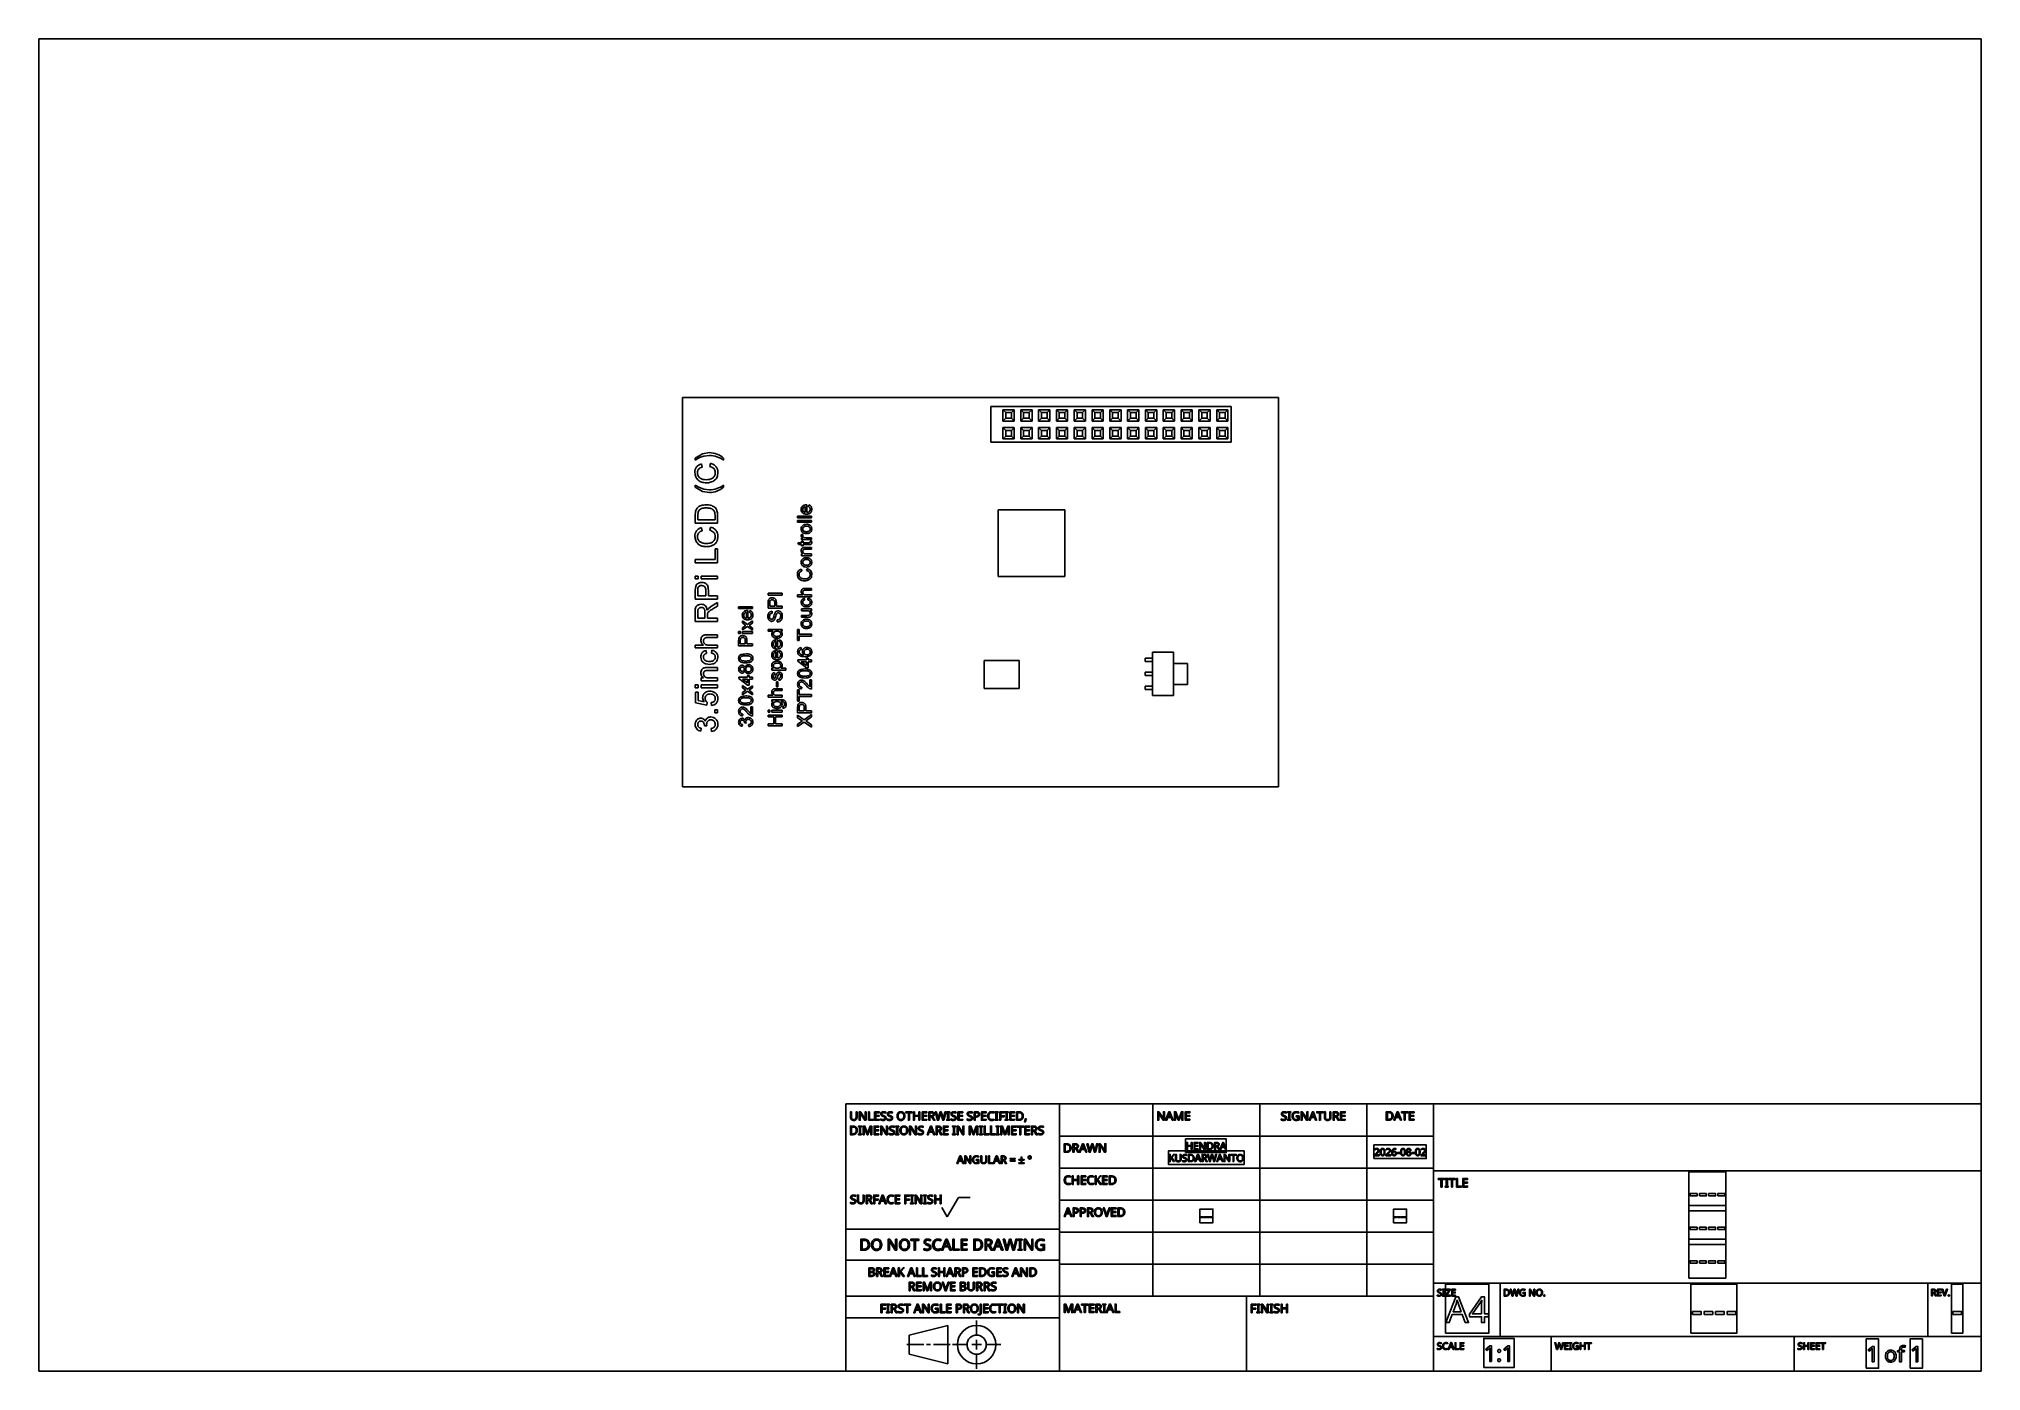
# Model space of a CAD drawing. Extents: x 20 to 297, y 10 to 200.
import ezdxf

# ---------------------------------------------------------------- set-up
doc = ezdxf.new("R2010")
doc.units = 0
doc.header["$LTSCALE"] = 12.7
doc.header["$MEASUREMENT"] = 0
for name, color, linetype in [('BORDER_FRAME', 7, 'CONTINUOUS'), ('TANGENT_LINES', 7, 'CONTINUOUS'), ('TITLE_BLOCK', 7, 'CONTINUOUS'), ('VISIBLE', 7, 'CONTINUOUS')]:
    doc.layers.add(name, color=color, linetype=linetype)

msp = doc.modelspace()

# ---------------------------------------------------------------- linework, layer by layer
at = {"layer": 'BORDER_FRAME'}
for p, q in [((20, 10), (20, 200)), ((20, 200), (297, 200)), ((297, 200), (297, 10)), ((297, 10), (20, 10))]:
    msp.add_line(p, q, dxfattribs=at)
at = {"layer": 'TANGENT_LINES'}
for p, q in [((114.66, 140.82), (113.6, 140.21)), ((113.6, 139.92), (114.23, 140.28)), ((113.6, 140.21), (113.6, 139.92)), ((114.23, 140.28), (114.84, 140.48)), ((114.58, 138.94), (114.49, 139.39)), ((115.63, 140.99), (114.66, 140.82)), ((114.84, 140.48), (115.63, 140.58)), ((115.77, 139.47), (115.67, 139.02)), ((117.66, 139.92), (117.66, 140.21)), ((113.6, 136.35), (113.6, 136.07)), ((114.23, 136), (113.6, 136.35)), ((113.6, 136.07), (114.66, 135.46)), ((114.83, 135.79), (114.23, 136)), ((115.63, 135.7), (114.83, 135.79)), ((117.66, 136.07), (117.66, 136.35)), ((114.66, 135.46), (115.63, 135.29)), ((129.31, 132.47), (129.31, 133.29)), ((129.54, 133.55), (129.48, 133.55)), ((129.54, 132.47), (129.54, 133.55)), ((129.8, 133.54), (129.77, 133.29)), ((113.64, 132.6), (113.6, 132.03)), ((113.6, 132.03), (113.6, 130.94)), ((113.6, 130.94), (116.8, 130.94)), ((113.97, 132.04), (114.03, 132.57)), ((113.97, 131.39), (113.97, 132.04)), ((116.43, 131.39), (113.97, 131.39)), ((114.58, 129.83), (114.49, 130.28)), ((115.77, 130.36), (115.67, 129.91)), ((116.43, 132.05), (116.43, 131.39)), ((116.8, 130.94), (116.8, 132.08)), ((130.21, 131.93), (128.21, 131.93)), ((128.21, 131.93), (128.21, 131.68)), ((128.21, 131.68), (130.21, 131.68)), ((130.21, 131.32), (128.21, 131.32)), ((128.21, 131.32), (128.21, 131.06)), ((128.21, 131.06), (130.21, 131.06)), ((130.21, 131.68), (130.21, 131.93)), ((130.21, 131.06), (130.21, 131.32)), ((128.24, 128.14), (128.39, 127.88)), ((128.75, 128.14), (128.24, 128.14)), ((128.39, 127.88), (128.75, 127.88)), ((128.75, 128.83), (128.75, 128.6)), ((128.95, 128.83), (128.75, 128.83)), ((128.75, 128.6), (130.21, 128.6)), ((128.75, 128.37), (128.75, 128.14)), ((128.98, 128.37), (128.75, 128.37)), ((128.75, 127.88), (128.75, 127.7)), ((128.75, 127.7), (128.98, 127.7)), ((129.01, 129.29), (128.79, 129.37)), ((128.98, 128.14), (128.98, 128.37)), ((129.81, 128.14), (128.98, 128.14)), ((128.98, 127.7), (128.98, 127.88)), ((128.98, 127.88), (129.8, 127.88)), ((129.43, 128.85), (129.14, 128.89)), ((130.21, 127.47), (129.31, 127.47)), ((130.21, 128.85), (129.43, 128.85)), ((130.21, 128.39), (130, 128.37)), ((130, 128.37), (130, 128.27)), ((130.21, 128.6), (130.21, 128.85)), ((130.23, 128.21), (130.21, 128.39)), ((130.21, 127.21), (130.21, 127.47)), ((116.43, 125.73), (113.6, 125.73)), ((113.6, 125.73), (113.6, 125.28)), ((113.6, 125.28), (116.8, 125.28)), ((116.43, 127.25), (116.43, 125.73)), ((116.8, 127.25), (116.43, 127.25)), ((116.8, 125.28), (116.8, 127.25)), ((128.75, 126.55), (128.75, 126.29)), ((128.95, 126.55), (128.75, 126.55)), ((128.75, 126.29), (130.21, 126.29)), ((129.34, 127.21), (130.21, 127.21)), ((130.21, 126.55), (129.42, 126.55)), ((130.21, 126.29), (130.21, 126.55)), ((114.01, 123.39), (113.6, 123.39)), ((113.6, 123.39), (113.6, 122.98)), ((113.6, 122.98), (114.01, 122.98)), ((114.01, 122.98), (114.01, 123.39)), ((116.8, 123.39), (114.46, 123.39)), ((114.46, 123.39), (114.46, 122.98)), ((114.46, 122.98), (116.8, 122.98)), ((116.8, 122.98), (116.8, 123.39)), ((128.82, 124.11), (128.76, 124.39)), ((129.57, 124.44), (129.5, 124.16)), ((113.63, 121.76), (113.6, 121.28)), ((113.6, 121.28), (113.6, 120.11)), ((113.6, 120.11), (116.8, 120.11)), ((113.97, 121.32), (113.99, 121.69)), ((113.97, 120.56), (113.97, 121.32)), ((115.12, 120.56), (113.97, 120.56)), ((115.12, 121.33), (115.12, 120.56)), ((115.48, 120.56), (115.48, 121.34)), ((116.8, 120.56), (115.48, 120.56)), ((116.8, 119.63), (115.91, 119.11)), ((116.12, 118.71), (116.8, 119.11)), ((116.8, 120.11), (116.8, 120.56)), ((116.8, 119.11), (116.8, 119.63)), ((126, 120.96), (124, 120.96)), ((124, 120.96), (124, 120.68)), ((124, 120.68), (126, 120.68)), ((124.02, 119.83), (124, 119.54)), ((124, 119.54), (124, 118.8)), ((124.23, 119.56), (124.25, 119.79)), ((124.23, 119.09), (124.23, 119.56)), ((124.95, 119.57), (124.95, 119.09)), ((125.18, 119.09), (125.18, 119.58)), ((126, 120.68), (126, 120.96)), ((128.21, 120.7), (128.21, 120.44)), ((128.94, 120.7), (128.21, 120.7)), ((128.21, 120.44), (130.21, 120.44)), ((129.21, 119.96), (129.18, 120.21)), ((130.21, 121.62), (129.29, 121.62)), ((129.3, 121.37), (130.21, 121.37)), ((130.21, 120.7), (129.42, 120.7)), ((129.69, 120.24), (129.67, 119.98)), ((130.21, 121.37), (130.21, 121.62)), ((130.21, 120.44), (130.21, 120.7)), ((113.6, 118.3), (113.6, 116.91)), ((113.6, 116.91), (116.8, 116.91)), ((113.97, 117.36), (113.97, 118.31)), ((114.99, 117.36), (113.97, 117.36)), ((114.99, 118.22), (114.99, 117.36)), ((115.48, 118.77), (115.32, 118.52)), ((115.36, 117.82), (115.38, 118.04)), ((115.36, 117.36), (115.36, 117.82)), ((116.8, 117.36), (115.36, 117.36)), ((115.91, 119.11), (115.48, 118.77)), ((116.8, 116.91), (116.8, 117.36)), ((121.8, 119.01), (119.8, 119.01)), ((119.8, 119.01), (119.8, 118.75)), ((119.8, 118.75), (121.8, 118.75)), ((120.34, 117.01), (120.34, 116.7)), ((121.07, 116.5), (120.34, 117.01)), ((120.34, 116.7), (120.7, 116.44)), ((120.84, 116.35), (120.69, 116.24)), ((120.7, 116.44), (120.84, 116.35)), ((120.9, 117.39), (120.9, 118.21)), ((121.13, 118.47), (121.07, 118.47)), ((121.8, 116.98), (121.07, 116.5)), ((121.13, 117.39), (121.13, 118.47)), ((121.29, 116.34), (121.37, 116.39)), ((121.39, 118.46), (121.36, 118.21)), ((121.37, 116.39), (121.8, 116.68)), ((121.8, 118.75), (121.8, 119.01)), ((121.8, 116.68), (121.8, 116.98)), ((124, 118.8), (126, 118.8)), ((124.95, 119.09), (124.23, 119.09)), ((124.57, 118.09), (124.57, 118.37)), ((126, 119.09), (125.18, 119.09)), ((125.31, 117.14), (125.31, 116.85)), ((126, 118.8), (126, 119.09)), ((130.21, 118.7), (128.75, 118.7)), ((128.75, 118.7), (128.75, 118.44)), ((128.75, 118.44), (129.51, 118.44)), ((128.75, 117.78), (128.75, 117.52)), ((129.54, 117.78), (128.75, 117.78)), ((128.75, 117.52), (129.65, 117.52)), ((129.8, 117.79), (129.54, 117.78)), ((129.65, 117.52), (129.88, 117.54)), ((129.97, 118.44), (130.21, 118.44)), ((130.21, 118.44), (130.21, 118.7)), ((116.8, 115.02), (115.32, 115.02)), ((115.34, 114.61), (116.8, 114.61)), ((116.8, 114.61), (116.8, 115.02)), ((119.8, 115.47), (119.8, 115.21)), ((120.05, 115.47), (119.8, 115.47)), ((119.8, 115.21), (120.05, 115.21)), ((119.82, 114.45), (119.8, 114.15)), ((119.8, 114.15), (119.8, 113.42)), ((120.03, 114.18), (120.05, 114.41)), ((120.03, 113.7), (120.03, 114.18)), ((120.75, 113.7), (120.03, 113.7)), ((120.05, 115.21), (120.05, 115.47)), ((120.69, 116.24), (120.34, 116.01)), ((120.34, 115.7), (121.07, 116.19)), ((120.34, 116.01), (120.34, 115.7)), ((121.8, 115.47), (120.34, 115.47)), ((120.34, 115.47), (120.34, 115.21)), ((120.34, 115.21), (121.8, 115.21)), ((120.75, 114.18), (120.75, 113.7)), ((120.98, 113.7), (120.98, 114.19)), ((121.8, 113.7), (120.98, 113.7)), ((121.07, 116.19), (121.8, 115.68)), ((121.8, 115.98), (121.29, 116.34)), ((121.8, 115.68), (121.8, 115.98)), ((121.8, 115.21), (121.8, 115.47)), ((121.8, 113.42), (121.8, 113.7)), ((126, 115.78), (124, 115.78)), ((124, 115.78), (124, 115.52)), ((124, 115.52), (124.74, 115.52)), ((125.11, 113.24), (125.11, 114.06)), ((125.34, 114.31), (125.27, 114.32)), ((125.34, 113.24), (125.34, 114.31)), ((125.59, 114.31), (125.57, 114.06)), ((125.78, 115.52), (126, 115.52)), ((126, 115.52), (126, 115.78)), ((128.21, 115.75), (128.21, 114.19)), ((128.44, 115.75), (128.21, 115.75)), ((128.21, 114.19), (128.44, 114.19)), ((128.44, 115.11), (128.44, 115.75)), ((130.21, 115.11), (128.44, 115.11)), ((128.44, 114.83), (130.21, 114.83)), ((128.44, 114.19), (128.44, 114.83)), ((130.21, 114.83), (130.21, 115.11)), ((113.6, 113.54), (113.6, 113.13)), ((114.77, 113.54), (113.6, 113.54)), ((113.6, 113.13), (116.8, 113.13)), ((115.2, 112.35), (115.16, 112.76)), ((116.8, 113.54), (115.54, 113.54)), ((115.98, 112.8), (115.94, 112.39)), ((116.8, 113.13), (116.8, 113.54)), ((119.8, 113.42), (121.8, 113.42)), ((125.11, 111.7), (125.11, 112.52)), ((125.34, 112.78), (125.27, 112.78)), ((125.34, 111.7), (125.34, 112.78)), ((125.59, 112.77), (125.57, 112.52)), ((128.23, 111.42), (128.23, 111.24)), ((129.46, 111.42), (128.23, 111.42)), ((128.23, 111.24), (129.46, 110.29)), ((128.75, 112.93), (128.72, 113.19)), ((128.74, 111.16), (129.46, 110.61)), ((129.46, 111.16), (128.74, 111.16)), ((129.72, 111.68), (129.46, 111.68)), ((129.46, 111.68), (129.46, 111.42)), ((129.46, 110.61), (129.46, 111.16)), ((129.72, 111.42), (129.72, 111.68)), ((130.21, 111.42), (129.72, 111.42)), ((129.72, 110.29), (129.72, 111.16)), ((129.72, 111.16), (130.21, 111.16)), ((130.21, 111.16), (130.21, 111.42)), ((114.79, 108.87), (114.46, 108.87)), ((114.46, 108.87), (114.46, 108.46)), ((114.46, 108.46), (116.8, 108.46)), ((116.8, 110.34), (115.37, 110.34)), ((115.4, 109.93), (116.8, 109.93)), ((116.8, 108.87), (115.54, 108.87)), ((116.8, 109.93), (116.8, 110.34)), ((116.8, 108.46), (116.8, 108.87)), ((121.05, 108.96), (119.82, 108.96)), ((119.82, 108.96), (119.82, 108.78)), ((119.82, 108.78), (121.05, 107.83)), ((120.33, 108.7), (121.05, 108.15)), ((121.05, 108.7), (120.33, 108.7)), ((121.31, 109.21), (121.05, 109.21)), ((121.05, 109.21), (121.05, 108.96)), ((121.05, 108.15), (121.05, 108.7)), ((121.31, 108.96), (121.31, 109.21)), ((121.8, 108.96), (121.31, 108.96)), ((121.31, 108.7), (121.8, 108.7)), ((121.31, 107.83), (121.31, 108.7)), ((121.8, 108.7), (121.8, 108.96)), ((124.77, 110.24), (124.54, 110.24)), ((124.54, 110.24), (124.54, 109.98)), ((124.54, 109.98), (126.54, 109.98)), ((124.95, 109.37), (124.93, 109.62)), ((125.18, 108.32), (125.41, 108.32)), ((125.18, 108.32), (125.18, 107.57)), ((125.4, 109.12), (125.47, 109.36)), ((125.41, 107.57), (125.41, 108.32)), ((125.52, 108.78), (125.54, 108.52)), ((126.54, 110.24), (125.82, 110.24)), ((126.54, 109.98), (126.54, 110.24)), ((129.46, 110.29), (129.72, 110.29)), ((130.21, 108.57), (129.95, 108.57)), ((129.95, 108.57), (129.95, 107.59)), ((130.21, 107.26), (130.21, 108.57)), ((114.01, 107.88), (113.6, 107.88)), ((113.6, 107.88), (113.6, 107.47)), ((113.6, 107.47), (114.01, 107.47)), ((114.05, 106.81), (113.64, 106.81)), ((113.64, 106.81), (113.64, 105.3)), ((113.64, 105.3), (115.28, 104.97)), ((114.01, 107.47), (114.01, 107.88)), ((114.05, 105.63), (114.05, 106.81)), ((114.88, 105.47), (114.05, 105.63)), ((114.46, 107.88), (114.46, 107.47)), ((116.8, 107.88), (114.46, 107.88)), ((114.46, 107.47), (116.8, 107.47)), ((115.28, 104.97), (115.32, 105.38)), ((115.89, 105.34), (115.94, 104.93)), ((116.8, 107.47), (116.8, 107.88)), ((121.07, 107.26), (120.34, 107.78)), ((120.34, 107.78), (120.34, 107.47)), ((120.34, 107.47), (120.7, 107.21)), ((120.69, 107.01), (120.34, 106.78)), ((120.34, 106.47), (121.07, 106.96)), ((120.34, 106.78), (120.34, 106.47)), ((120.84, 107.11), (120.69, 107.01)), ((120.7, 107.21), (120.84, 107.11)), ((121.05, 107.83), (121.31, 107.83)), ((121.8, 107.75), (121.07, 107.26)), ((121.07, 106.96), (121.8, 106.44)), ((121.29, 107.11), (121.37, 107.16)), ((121.8, 106.75), (121.29, 107.11)), ((121.37, 107.16), (121.8, 107.44)), ((121.8, 107.44), (121.8, 107.75)), ((121.8, 106.44), (121.8, 106.75)), ((124, 106.39), (124, 106.14)), ((124.73, 106.39), (124, 106.39)), ((124, 106.14), (126, 106.14)), ((124.54, 105.76), (124.54, 105.51)), ((125.79, 105.76), (124.54, 105.76)), ((124.54, 105.51), (124.72, 105.51)), ((126, 107.32), (125.08, 107.32)), ((125.09, 107.06), (126, 107.06)), ((125.18, 107.57), (125.41, 107.57)), ((126, 106.39), (125.22, 106.39)), ((125.82, 105.51), (126.1, 105.49)), ((126, 107.06), (126, 107.32)), ((126, 106.14), (126, 106.39)), ((128.44, 107.14), (128.21, 107.14)), ((128.21, 107.14), (128.21, 105.57)), ((128.21, 105.57), (128.44, 105.57)), ((128.44, 106.5), (128.44, 107.14)), ((130.21, 106.5), (128.44, 106.5)), ((128.44, 106.21), (130.21, 106.21)), ((128.44, 105.57), (128.44, 106.21)), ((128.77, 107.29), (128.8, 107.55)), ((129.95, 107.59), (129.58, 107.99)), ((130.03, 107.29), (130.21, 107.26)), ((130.21, 106.21), (130.21, 106.5)), ((116.39, 104.31), (116.39, 103.9)), ((116.8, 104.31), (116.39, 104.31)), ((116.39, 103.9), (116.8, 103.9)), ((116.8, 103.9), (116.8, 104.31)), ((120.36, 103.44), (120.39, 103.7)), ((120.85, 102.42), (120.82, 102.58)), ((121.54, 103.75), (121.17, 104.15)), ((121.8, 104.73), (121.54, 104.73)), ((121.54, 104.73), (121.54, 103.75)), ((121.62, 103.45), (121.8, 103.42)), ((121.8, 103.42), (121.8, 104.73)), ((124, 104.24), (124, 103.98)), ((124.26, 104.24), (124, 104.24)), ((124, 103.98), (124.26, 103.98)), ((124, 103.57), (124, 103.29)), ((126, 103.57), (124, 103.57)), ((124, 103.29), (124.82, 103.29)), ((124.26, 103.98), (124.26, 104.24)), ((126, 104.24), (124.54, 104.24)), ((124.54, 104.24), (124.54, 103.98)), ((124.54, 103.98), (126, 103.98)), ((124.82, 103.29), (124.82, 102.32)), ((125.05, 103.29), (126, 103.29)), ((125.05, 102.32), (125.05, 103.29)), ((126, 103.98), (126, 104.24)), ((126, 103.29), (126, 103.57)), ((126.13, 104.79), (126.11, 104.53)), ((128.23, 104.91), (128.21, 104.61)), ((128.21, 104.61), (128.21, 103.88)), ((128.21, 103.88), (130.21, 103.88)), ((129.13, 102.9), (128.21, 103.53)), ((128.21, 103.53), (128.21, 103.19)), ((128.21, 103.19), (128.71, 102.84)), ((128.71, 102.61), (128.21, 102.26)), ((128.21, 101.92), (129.13, 102.55)), ((128.44, 104.64), (128.46, 104.87)), ((128.44, 104.16), (128.44, 104.64)), ((129.16, 104.16), (128.44, 104.16)), ((130.21, 103.64), (129.13, 102.9)), ((129.13, 102.55), (130.21, 101.82)), ((129.16, 104.64), (129.16, 104.16)), ((129.38, 102.73), (129.5, 102.81)), ((129.52, 102.63), (129.38, 102.73)), ((129.39, 104.16), (129.39, 104.65)), ((130.21, 104.16), (129.39, 104.16)), ((129.5, 102.81), (130.21, 103.3)), ((130.21, 102.16), (129.52, 102.63)), ((130.21, 103.88), (130.21, 104.16)), ((130.21, 103.3), (130.21, 103.64)), ((114.42, 101.28), (114.46, 101.69)), ((114.91, 102.05), (115.28, 102.01)), ((115.28, 102.01), (115.24, 102.28)), ((115.89, 101.65), (115.94, 101.24)), ((120.31, 101.96), (120.34, 102.21)), ((120.62, 102.48), (120.62, 102.44)), ((120.62, 102.44), (120.85, 102.42)), ((121.23, 102.19), (121.26, 101.93)), ((124.82, 102.32), (124, 102.32)), ((124, 102.32), (124, 102.03)), ((124, 102.03), (126, 102.03)), ((126, 102.32), (125.05, 102.32)), ((126, 102.03), (126, 102.32)), ((128.21, 102.26), (128.21, 101.92)), ((130.21, 101.82), (130.21, 102.16))]:
    msp.add_line(p, q, dxfattribs=at)
for centre, radius, start, end in [((115.52, 137.68), 3.31, 49.8366, 88.2021), ((115.55, 136.85), 3.73, 55.4515, 88.7235), ((115.55, 139.42), 3.73, 271.2765, 304.5485), ((115.53, 138.59), 3.3, 271.7404, 310.2208), ((114.68, 132.37), 1.06, 139.7215, 167.9085), ((129.37, 130.09), 0.654, 178.438, 221.058), ((129.37, 125.32), 0.654, 178.438, 221.058), ((129.37, 116.56), 0.654, 178.438, 221.058), ((125.15, 109.05), 0.632, 178.873, 213.1195), ((115.57, 106.05), 0.91, 180.9506, 220.0768), ((115.72, 105.78), 1.19, 52.6404, 91.1961), ((130.51, 108.47), 1.27, 214.2113, 247.8528), ((122.1, 104.62), 1.27, 214.2113, 247.8528)]:
    msp.add_arc(centre, radius, start, end, dxfattribs=at)
for points, knots in [([(114.49, 139.39), (114.35, 139.34), (114.09, 139.25), (113.78, 138.96), (113.58, 138.58), (113.57, 138.3), (113.56, 138.16)], [0, 0, 0, 0, 0.250109, 0.499994, 0.74986, 1, 1, 1, 1]), ([(113.93, 138.13), (113.94, 138.24), (113.95, 138.41), (114.02, 138.54), (114.1, 138.67), (114.32, 138.85), (114.5, 138.91), (114.58, 138.94)], [0, 0, 0, 0, 0.226421, 0.386107, 0.547031, 0.773333, 1, 1, 1, 1]), ([(115.67, 139.02), (115.77, 138.99), (115.98, 138.94), (116.25, 138.74), (116.35, 138.6), (116.43, 138.44), (116.46, 138.24), (116.47, 138.12)], [0, 0, 0, 0, 0.227347, 0.453319, 0.613169, 0.773182, 1, 1, 1, 1]), ([(116.84, 138.16), (116.83, 138.32), (116.8, 138.62), (116.57, 139.03), (116.22, 139.33), (115.92, 139.42), (115.77, 139.47)], [0, 0, 0, 0, 0.250073, 0.49949, 0.748869, 1, 1, 1, 1]), ([(113.56, 138.16), (113.59, 137.93), (113.64, 137.55), (113.81, 137.28), (114.02, 137.04), (114.28, 136.87), (114.57, 136.74), (114.95, 136.7), (115.17, 136.68)], [0, 0, 0, 0, 0.206772, 0.35332, 0.499821, 0.64656, 0.792937, 1, 1, 1, 1]), ([(115.17, 137.13), (115.02, 137.14), (114.73, 137.15), (114.3, 137.33), (114.14, 137.5), (114.01, 137.69), (113.94, 137.91), (113.93, 138.06), (113.93, 138.13)], [0, 0, 0, 0, 0.207207, 0.413987, 0.560484, 0.706951, 0.853433, 1, 1, 1, 1]), ([(115.17, 136.68), (115.38, 136.69), (115.79, 136.72), (116.37, 137.02), (116.59, 137.26), (116.78, 137.55), (116.82, 137.94), (116.84, 138.16)], [0, 0, 0, 0, 0.226648, 0.452993, 0.613302, 0.773595, 1, 1, 1, 1]), ([(116.47, 138.12), (116.46, 138.05), (116.45, 137.89), (116.37, 137.67), (116.24, 137.48), (116.07, 137.32), (115.62, 137.15), (115.32, 137.14), (115.17, 137.13)], [0, 0, 0, 0, 0.146494, 0.292985, 0.439425, 0.585864, 0.792765, 1, 1, 1, 1]), ([(115.18, 133.56), (114.92, 133.54), (114.47, 133.49), (114.14, 133.32), (113.96, 133.15), (113.87, 133.06)], [0, 0, 0, 0, 0.414025, 0.707072, 1, 1, 1, 1]), ([(114.03, 132.57), (114.06, 132.62), (114.11, 132.72), (114.23, 132.84), (114.52, 133.06), (114.93, 133.09), (115.17, 133.11)], [0, 0, 0, 0, 0.184828, 0.369757, 0.630923, 1, 1, 1, 1]), ([(115.17, 133.11), (115.37, 133.1), (115.71, 133.07), (115.98, 132.97), (116.13, 132.86), (116.2, 132.8)], [0, 0, 0, 0, 0.414222, 0.70724, 1, 1, 1, 1]), ([(116.8, 132.08), (116.78, 132.31), (116.74, 132.7), (116.59, 132.99), (116.37, 133.22), (116.09, 133.38), (115.8, 133.51), (115.41, 133.54), (115.18, 133.56)], [0, 0, 0, 0, 0.206972, 0.35339, 0.499837, 0.645708, 0.792913, 1, 1, 1, 1]), ([(129.48, 133.55), (129.37, 133.54), (129.2, 133.52), (129.06, 133.47), (128.94, 133.39), (128.84, 133.28), (128.76, 133.17), (128.73, 132.99), (128.72, 132.89)], [0, 0, 0, 0, 0.207128, 0.355782, 0.500208, 0.647341, 0.7933, 1, 1, 1, 1]), ([(129.07, 133.2), (129.06, 133.19), (129.04, 133.17), (129.02, 133.13), (128.97, 133.05), (128.96, 132.95), (128.95, 132.89)], [0, 0, 0, 0, 0.1849, 0.3698, 0.631124, 1, 1, 1, 1]), ([(129.31, 133.29), (129.27, 133.28), (129.18, 133.27), (129.11, 133.22), (129.07, 133.2)], [0, 0, 0, 0, 0.500643, 1, 1, 1, 1]), ([(129.77, 133.29), (129.81, 133.27), (129.88, 133.23), (129.95, 133.14), (130, 133.03), (130, 132.95), (130, 132.91)], [0, 0, 0, 0, 0.250074, 0.49986, 0.749827, 1, 1, 1, 1]), ([(130.23, 132.9), (130.23, 132.97), (130.22, 133.11), (130.14, 133.31), (129.99, 133.46), (129.86, 133.51), (129.8, 133.54)], [0, 0, 0, 0, 0.250269, 0.500222, 0.75003, 1, 1, 1, 1]), ([(114.49, 130.28), (114.35, 130.23), (114.09, 130.14), (113.78, 129.85), (113.58, 129.47), (113.57, 129.19), (113.56, 129.05)], [0, 0, 0, 0, 0.250109, 0.499994, 0.74986, 1, 1, 1, 1]), ([(116.84, 129.06), (116.83, 129.21), (116.8, 129.52), (116.57, 129.93), (116.22, 130.22), (115.92, 130.32), (115.77, 130.36)], [0, 0, 0, 0, 0.250073, 0.49949, 0.748869, 1, 1, 1, 1]), ([(116.2, 132.8), (116.25, 132.75), (116.33, 132.64), (116.41, 132.45), (116.42, 132.2), (116.43, 132.05)], [0, 0, 0, 0, 0.292719, 0.585651, 1, 1, 1, 1]), ([(128.72, 132.89), (128.73, 132.78), (128.76, 132.61), (128.84, 132.48), (128.94, 132.37), (129.07, 132.3), (129.21, 132.24), (129.38, 132.22), (129.49, 132.21)], [0, 0, 0, 0, 0.206706, 0.35273, 0.499779, 0.646315, 0.792881, 1, 1, 1, 1]), ([(129.46, 130.78), (129.36, 130.77), (129.18, 130.75), (129.05, 130.69), (128.93, 130.61), (128.84, 130.51), (128.76, 130.39), (128.73, 130.21), (128.72, 130.11)], [0, 0, 0, 0, 0.207073, 0.354815, 0.500174, 0.647195, 0.793251, 1, 1, 1, 1]), ([(128.95, 132.89), (128.95, 132.84), (128.96, 132.74), (129.04, 132.6), (129.1, 132.55), (129.16, 132.5), (129.26, 132.48), (129.31, 132.47)], [0, 0, 0, 0, 0.226542, 0.452871, 0.613278, 0.773663, 1, 1, 1, 1]), ([(128.95, 130.11), (128.95, 130.14), (128.96, 130.2), (128.99, 130.29), (129.05, 130.37), (129.11, 130.44), (129.29, 130.52), (129.41, 130.52), (129.47, 130.52)], [0, 0, 0, 0, 0.14645, 0.293285, 0.439009, 0.586039, 0.792802, 1, 1, 1, 1]), ([(130.23, 130.11), (130.22, 130.22), (130.19, 130.39), (130.11, 130.52), (130.01, 130.63), (129.88, 130.71), (129.74, 130.76), (129.56, 130.77), (129.46, 130.78)], [0, 0, 0, 0, 0.206759, 0.35443, 0.499761, 0.646259, 0.792797, 1, 1, 1, 1]), ([(129.47, 130.52), (129.53, 130.52), (129.65, 130.52), (129.84, 130.44), (129.9, 130.37), (129.96, 130.3), (129.99, 130.21), (130, 130.16), (130, 130.13), (130, 130.11)], [0, 0, 0, 0, 0.195347, 0.390284, 0.528386, 0.666475, 0.804501, 0.902261, 1, 1, 1, 1]), ([(129.49, 132.21), (129.59, 132.22), (129.77, 132.24), (129.91, 132.3), (130.03, 132.38), (130.12, 132.49), (130.2, 132.62), (130.22, 132.8), (130.23, 132.9)], [0, 0, 0, 0, 0.207056, 0.353999, 0.500108, 0.64688, 0.793142, 1, 1, 1, 1]), ([(130, 132.91), (129.99, 132.84), (129.98, 132.73), (129.93, 132.66), (129.87, 132.59), (129.8, 132.54), (129.71, 132.49), (129.6, 132.48), (129.54, 132.47)], [0, 0, 0, 0, 0.206758, 0.353115, 0.499824, 0.645748, 0.792895, 1, 1, 1, 1]), ([(113.56, 129.05), (113.59, 128.83), (113.64, 128.45), (113.81, 128.18), (114.02, 127.94), (114.28, 127.77), (114.57, 127.63), (114.95, 127.6), (115.17, 127.57)], [0, 0, 0, 0, 0.206772, 0.35332, 0.499821, 0.64656, 0.792937, 1, 1, 1, 1]), ([(113.93, 129.03), (113.94, 129.13), (113.95, 129.3), (114.02, 129.43), (114.1, 129.56), (114.32, 129.74), (114.5, 129.8), (114.58, 129.83)], [0, 0, 0, 0, 0.226421, 0.386107, 0.547031, 0.773333, 1, 1, 1, 1]), ([(115.17, 128.03), (115.02, 128.03), (114.73, 128.05), (114.3, 128.23), (114.14, 128.39), (114.01, 128.58), (113.94, 128.8), (113.93, 128.95), (113.93, 129.03)], [0, 0, 0, 0, 0.207207, 0.413987, 0.560484, 0.706951, 0.853433, 1, 1, 1, 1]), ([(115.17, 127.57), (115.38, 127.59), (115.79, 127.61), (116.37, 127.91), (116.59, 128.16), (116.78, 128.44), (116.82, 128.83), (116.84, 129.06)], [0, 0, 0, 0, 0.226648, 0.452993, 0.613302, 0.773595, 1, 1, 1, 1]), ([(116.47, 129.01), (116.46, 128.94), (116.45, 128.78), (116.37, 128.57), (116.24, 128.37), (116.07, 128.21), (115.62, 128.04), (115.32, 128.03), (115.17, 128.03)], [0, 0, 0, 0, 0.146494, 0.292985, 0.439425, 0.585864, 0.792765, 1, 1, 1, 1]), ([(115.67, 129.91), (115.77, 129.89), (115.98, 129.83), (116.25, 129.63), (116.35, 129.49), (116.43, 129.34), (116.46, 129.13), (116.47, 129.01)], [0, 0, 0, 0, 0.227347, 0.453319, 0.613169, 0.773182, 1, 1, 1, 1]), ([(128.79, 129.37), (128.77, 129.33), (128.74, 129.25), (128.72, 129.19), (128.72, 129.15), (128.72, 129.13)], [0, 0, 0, 0, 0.413997, 0.707028, 1, 1, 1, 1]), ([(128.72, 129.13), (128.72, 129.09), (128.73, 129.03), (128.79, 128.94), (128.89, 128.87), (128.95, 128.83)], [0, 0, 0, 0, 0.292784, 0.585547, 1, 1, 1, 1]), ([(129.07, 127.46), (129.02, 127.44), (128.92, 127.41), (128.86, 127.36), (128.8, 127.3), (128.73, 127.15), (128.72, 127.04), (128.72, 126.99)], [0, 0, 0, 0, 0.226448, 0.38744, 0.546986, 0.773453, 1, 1, 1, 1]), ([(128.88, 129.66), (128.92, 129.63), (129, 129.55), (129.16, 129.47), (129.36, 129.46), (129.48, 129.44)], [0, 0, 0, 0, 0.292921, 0.585944, 1, 1, 1, 1]), ([(129.48, 129.7), (129.41, 129.7), (129.29, 129.71), (129.11, 129.78), (129.05, 129.85), (128.99, 129.93), (128.96, 130.02), (128.95, 130.08), (128.95, 130.11)], [0, 0, 0, 0, 0.207224, 0.413974, 0.560487, 0.706981, 0.853469, 1, 1, 1, 1]), ([(128.95, 129.12), (128.96, 129.15), (128.96, 129.21), (128.99, 129.25), (129, 129.27), (129.01, 129.29)], [0, 0, 0, 0, 0.413712, 0.706812, 1, 1, 1, 1]), ([(129.14, 128.89), (129.11, 128.9), (129.06, 128.92), (129, 128.97), (128.96, 129.04), (128.95, 129.09), (128.95, 129.12)], [0, 0, 0, 0, 0.250175, 0.500234, 0.750158, 1, 1, 1, 1]), ([(129.31, 127.47), (129.31, 127.47), (129.3, 127.47), (129.18, 127.47), (129.11, 127.46), (129.07, 127.46)], [0, 0, 0, 0, 0.107213, 0.547257, 1, 1, 1, 1]), ([(129.48, 129.44), (129.58, 129.45), (129.76, 129.47), (129.89, 129.52), (130.02, 129.6), (130.11, 129.71), (130.2, 129.83), (130.22, 130.01), (130.23, 130.11)], [0, 0, 0, 0, 0.207132, 0.353696, 0.500211, 0.647001, 0.793258, 1, 1, 1, 1]), ([(130, 130.11), (130, 130.08), (130, 130.02), (129.96, 129.93), (129.91, 129.85), (129.84, 129.78), (129.66, 129.71), (129.54, 129.7), (129.48, 129.7)], [0, 0, 0, 0, 0.146502, 0.2929, 0.439285, 0.586024, 0.792789, 1, 1, 1, 1]), ([(129.8, 127.88), (129.86, 127.88), (129.96, 127.88), (130.04, 127.89), (130.12, 127.92), (130.18, 127.98), (130.21, 128.05), (130.23, 128.11), (130.23, 128.13), (130.23, 128.18), (130.23, 128.21)], [0, 0, 0, 0, 0.181924, 0.310554, 0.438838, 0.567205, 0.69565, 0.807067, 0.871353, 1, 1, 1, 1]), ([(130, 128.27), (130, 128.26), (130, 128.23), (129.99, 128.2), (129.97, 128.17), (129.94, 128.15), (129.87, 128.14), (129.83, 128.14), (129.81, 128.14)], [0, 0, 0, 0, 0.146525, 0.292934, 0.439297, 0.585906, 0.792721, 1, 1, 1, 1]), ([(128.72, 126.99), (128.72, 126.95), (128.73, 126.86), (128.77, 126.74), (128.85, 126.63), (128.92, 126.57), (128.95, 126.55)], [0, 0, 0, 0, 0.25006, 0.500033, 0.749972, 1, 1, 1, 1]), ([(129.46, 126.01), (129.36, 126), (129.18, 125.98), (129.05, 125.92), (128.93, 125.84), (128.84, 125.74), (128.76, 125.62), (128.73, 125.44), (128.72, 125.34)], [0, 0, 0, 0, 0.207073, 0.354815, 0.500174, 0.647195, 0.793251, 1, 1, 1, 1]), ([(128.88, 124.89), (128.92, 124.86), (129, 124.78), (129.16, 124.71), (129.36, 124.69), (129.48, 124.68)], [0, 0, 0, 0, 0.292921, 0.585944, 1, 1, 1, 1]), ([(128.95, 126.92), (128.95, 126.93), (128.95, 126.96), (128.97, 127.06), (129.01, 127.12), (129.06, 127.16), (129.13, 127.19), (129.2, 127.21), (129.28, 127.21), (129.34, 127.21)], [0, 0, 0, 0, 0.096365, 0.262859, 0.400889, 0.535045, 0.671109, 0.807362, 1, 1, 1, 1]), ([(129.42, 126.55), (129.36, 126.55), (129.26, 126.55), (129.16, 126.58), (129.09, 126.62), (129.03, 126.68), (128.98, 126.75), (128.96, 126.83), (128.95, 126.89), (128.95, 126.92)], [0, 0, 0, 0, 0.190829, 0.330914, 0.460507, 0.595273, 0.730184, 0.86508, 1, 1, 1, 1]), ([(128.95, 125.34), (128.95, 125.37), (128.96, 125.44), (128.99, 125.52), (129.05, 125.6), (129.11, 125.67), (129.29, 125.75), (129.41, 125.75), (129.47, 125.75)], [0, 0, 0, 0, 0.14645, 0.293285, 0.439009, 0.586039, 0.792802, 1, 1, 1, 1]), ([(129.48, 124.93), (129.41, 124.93), (129.29, 124.94), (129.11, 125.01), (129.05, 125.08), (128.99, 125.16), (128.96, 125.25), (128.95, 125.31), (128.95, 125.34)], [0, 0, 0, 0, 0.207224, 0.413974, 0.560487, 0.706981, 0.853469, 1, 1, 1, 1]), ([(130.23, 125.34), (130.22, 125.45), (130.19, 125.63), (130.11, 125.75), (130.01, 125.86), (129.88, 125.94), (129.74, 125.99), (129.56, 126), (129.46, 126.01)], [0, 0, 0, 0, 0.206759, 0.35443, 0.499761, 0.646259, 0.792797, 1, 1, 1, 1]), ([(129.47, 125.75), (129.53, 125.75), (129.65, 125.75), (129.84, 125.67), (129.9, 125.61), (129.96, 125.53), (129.99, 125.44), (130, 125.39), (130, 125.36), (130, 125.34)], [0, 0, 0, 0, 0.195347, 0.390284, 0.528386, 0.666475, 0.804501, 0.902261, 1, 1, 1, 1]), ([(129.48, 124.68), (129.58, 124.68), (129.76, 124.7), (129.89, 124.75), (130.02, 124.83), (130.11, 124.94), (130.2, 125.06), (130.22, 125.24), (130.23, 125.34)], [0, 0, 0, 0, 0.207132, 0.353696, 0.500211, 0.647001, 0.793258, 1, 1, 1, 1]), ([(130, 125.34), (130, 125.31), (130, 125.25), (129.96, 125.16), (129.91, 125.08), (129.84, 125.01), (129.66, 124.94), (129.54, 124.93), (129.48, 124.93)], [0, 0, 0, 0, 0.146502, 0.2929, 0.439285, 0.586024, 0.792789, 1, 1, 1, 1]), ([(114.52, 122.49), (114.41, 122.48), (114.21, 122.47), (113.92, 122.31), (113.81, 122.19), (113.71, 122.06), (113.66, 121.87), (113.63, 121.76)], [0, 0, 0, 0, 0.226491, 0.452874, 0.613205, 0.773538, 1, 1, 1, 1]), ([(113.99, 121.69), (114.02, 121.74), (114.06, 121.85), (114.2, 121.96), (114.36, 122.03), (114.47, 122.03), (114.53, 122.04)], [0, 0, 0, 0, 0.249759, 0.499707, 0.749786, 1, 1, 1, 1]), ([(115.48, 121.34), (115.48, 121.5), (115.46, 121.76), (115.39, 121.97), (115.29, 122.17), (115.12, 122.31), (114.94, 122.43), (114.67, 122.47), (114.52, 122.49)], [0, 0, 0, 0, 0.207232, 0.353822, 0.500292, 0.646738, 0.793257, 1, 1, 1, 1]), ([(114.53, 122.04), (114.63, 122.02), (114.79, 122.01), (114.9, 121.93), (115, 121.84), (115.06, 121.72), (115.1, 121.59), (115.11, 121.43), (115.12, 121.33)], [0, 0, 0, 0, 0.206805, 0.353254, 0.499683, 0.646155, 0.79275, 1, 1, 1, 1]), ([(128.76, 124.39), (128.68, 124.36), (128.52, 124.3), (128.32, 124.12), (128.2, 123.88), (128.19, 123.71), (128.18, 123.62)], [0, 0, 0, 0, 0.250109, 0.499993, 0.74986, 1, 1, 1, 1]), ([(128.18, 123.62), (128.2, 123.48), (128.23, 123.25), (128.34, 123.08), (128.47, 122.93), (128.63, 122.82), (128.82, 122.74), (129.05, 122.71), (129.19, 122.7)], [0, 0, 0, 0, 0.206773, 0.353631, 0.499827, 0.64499, 0.792935, 1, 1, 1, 1]), ([(128.41, 123.61), (128.42, 123.67), (128.43, 123.78), (128.47, 123.86), (128.52, 123.94), (128.66, 124.06), (128.77, 124.09), (128.82, 124.11)], [0, 0, 0, 0, 0.226422, 0.386108, 0.547032, 0.773334, 1, 1, 1, 1]), ([(129.19, 122.98), (129.1, 122.99), (128.91, 123), (128.65, 123.11), (128.55, 123.21), (128.46, 123.33), (128.42, 123.47), (128.42, 123.56), (128.41, 123.61)], [0, 0, 0, 0, 0.207206, 0.413987, 0.560483, 0.706951, 0.853433, 1, 1, 1, 1]), ([(129.19, 122.7), (129.32, 122.71), (129.58, 122.72), (129.94, 122.91), (130.08, 123.06), (130.19, 123.24), (130.22, 123.48), (130.23, 123.63)], [0, 0, 0, 0, 0.226648, 0.452993, 0.613302, 0.773595, 1, 1, 1, 1]), ([(130, 123.6), (130, 123.55), (129.99, 123.46), (129.94, 123.32), (129.86, 123.2), (129.75, 123.1), (129.47, 122.99), (129.29, 122.99), (129.19, 122.98)], [0, 0, 0, 0, 0.146494, 0.292985, 0.439425, 0.585864, 0.792765, 1, 1, 1, 1]), ([(129.5, 124.16), (129.57, 124.15), (129.7, 124.11), (129.87, 123.99), (129.93, 123.9), (129.98, 123.8), (129.99, 123.68), (130, 123.6)], [0, 0, 0, 0, 0.227333, 0.453102, 0.613194, 0.773196, 1, 1, 1, 1]), ([(130.23, 123.63), (130.23, 123.72), (130.21, 123.92), (130.07, 124.17), (129.84, 124.36), (129.66, 124.41), (129.57, 124.44)], [0, 0, 0, 0, 0.250169, 0.499491, 0.74887, 1, 1, 1, 1]), ([(114.46, 119.37), (114.32, 119.35), (114.08, 119.31), (113.91, 119.2), (113.75, 119.06), (113.66, 118.88), (113.61, 118.68), (113.6, 118.44), (113.6, 118.3)], [0, 0, 0, 0, 0.206733, 0.353282, 0.499723, 0.646122, 0.792696, 1, 1, 1, 1]), ([(115.32, 118.52), (115.3, 118.63), (115.26, 118.84), (115.08, 119.13), (114.94, 119.23), (114.79, 119.33), (114.58, 119.35), (114.46, 119.37)], [0, 0, 0, 0, 0.226716, 0.452981, 0.613343, 0.773694, 1, 1, 1, 1]), ([(124.58, 120.29), (124.51, 120.29), (124.38, 120.28), (124.21, 120.18), (124.14, 120.11), (124.07, 120.02), (124.04, 119.9), (124.02, 119.83)], [0, 0, 0, 0, 0.226497, 0.452886, 0.612984, 0.77353, 1, 1, 1, 1]), ([(124.25, 119.79), (124.26, 119.81), (124.27, 119.84), (124.3, 119.89), (124.38, 119.96), (124.48, 120), (124.55, 120.01), (124.59, 120.01)], [0, 0, 0, 0, 0.160318, 0.320684, 0.547003, 0.77344, 1, 1, 1, 1]), ([(125.18, 119.58), (125.18, 119.67), (125.17, 119.84), (125.12, 119.97), (125.06, 120.09), (124.95, 120.18), (124.84, 120.26), (124.67, 120.28), (124.58, 120.29)], [0, 0, 0, 0, 0.207232, 0.353822, 0.500292, 0.646738, 0.793257, 1, 1, 1, 1]), ([(124.59, 120.01), (124.6, 120.01), (124.63, 120.01), (124.65, 120.01), (124.75, 119.98), (124.82, 119.94), (124.88, 119.89), (124.92, 119.81), (124.94, 119.73), (124.95, 119.63), (124.95, 119.57)], [0, 0, 0, 0, 0.091587, 0.153668, 0.29945, 0.428794, 0.55812, 0.687484, 0.816957, 1, 1, 1, 1]), ([(129.29, 121.62), (129.21, 121.62), (129.07, 121.61), (128.97, 121.58), (128.87, 121.52), (128.8, 121.44), (128.74, 121.34), (128.73, 121.21), (128.72, 121.13)], [0, 0, 0, 0, 0.207218, 0.353708, 0.50013, 0.646582, 0.793112, 1, 1, 1, 1]), ([(128.72, 121.13), (128.72, 121.09), (128.73, 121), (128.77, 120.89), (128.84, 120.78), (128.91, 120.73), (128.94, 120.7)], [0, 0, 0, 0, 0.249991, 0.499936, 0.749926, 1, 1, 1, 1]), ([(129.18, 120.21), (129.11, 120.19), (128.99, 120.16), (128.91, 120.09), (128.83, 120.02), (128.73, 119.84), (128.72, 119.71), (128.72, 119.64)], [0, 0, 0, 0, 0.226477, 0.388167, 0.547171, 0.773414, 1, 1, 1, 1]), ([(128.72, 119.64), (128.74, 119.54), (128.76, 119.36), (128.84, 119.24), (128.94, 119.13), (129.07, 119.06), (129.2, 119.01), (129.38, 118.99), (129.48, 118.98)], [0, 0, 0, 0, 0.206768, 0.353308, 0.499758, 0.646256, 0.792853, 1, 1, 1, 1]), ([(128.95, 121.07), (128.96, 121.12), (128.97, 121.2), (129, 121.26), (129.05, 121.31), (129.1, 121.34), (129.17, 121.36), (129.23, 121.37), (129.28, 121.37), (129.3, 121.37)], [0, 0, 0, 0, 0.190446, 0.326543, 0.46019, 0.591239, 0.729948, 0.864968, 1, 1, 1, 1]), ([(129.42, 120.7), (129.36, 120.7), (129.26, 120.71), (129.17, 120.73), (129.09, 120.77), (129.03, 120.83), (128.99, 120.91), (128.96, 120.99), (128.95, 121.04), (128.95, 121.07)], [0, 0, 0, 0, 0.190769, 0.325704, 0.460546, 0.592958, 0.730227, 0.86512, 1, 1, 1, 1]), ([(128.95, 119.64), (128.95, 119.68), (128.96, 119.75), (129.01, 119.85), (129.1, 119.92), (129.17, 119.95), (129.21, 119.96)], [0, 0, 0, 0, 0.250052, 0.499949, 0.749811, 1, 1, 1, 1]), ([(129.48, 119.24), (129.44, 119.24), (129.38, 119.24), (129.29, 119.25), (129.11, 119.31), (129.04, 119.38), (128.99, 119.46), (128.96, 119.55), (128.95, 119.61), (128.95, 119.64)], [0, 0, 0, 0, 0.135024, 0.270039, 0.460453, 0.59568, 0.72977, 0.865174, 1, 1, 1, 1]), ([(129.48, 118.98), (129.58, 118.99), (129.76, 119), (129.9, 119.06), (130.02, 119.13), (130.11, 119.24), (130.2, 119.36), (130.22, 119.54), (130.23, 119.64)], [0, 0, 0, 0, 0.207143, 0.355953, 0.500218, 0.646739, 0.793251, 1, 1, 1, 1]), ([(130, 119.63), (130, 119.6), (130, 119.54), (129.97, 119.45), (129.91, 119.37), (129.84, 119.31), (129.66, 119.24), (129.54, 119.24), (129.48, 119.24)], [0, 0, 0, 0, 0.146516, 0.292951, 0.439419, 0.585892, 0.792747, 1, 1, 1, 1]), ([(129.67, 119.98), (129.72, 119.97), (129.8, 119.95), (129.86, 119.92), (129.91, 119.88), (129.95, 119.82), (129.99, 119.76), (130, 119.68), (130, 119.63)], [0, 0, 0, 0, 0.207463, 0.353993, 0.498698, 0.645507, 0.792624, 1, 1, 1, 1]), ([(130.23, 119.64), (130.22, 119.72), (130.21, 119.86), (130.15, 119.96), (130.09, 120.05), (129.91, 120.19), (129.77, 120.22), (129.69, 120.24)], [0, 0, 0, 0, 0.226418, 0.386227, 0.547169, 0.773448, 1, 1, 1, 1]), ([(113.97, 118.31), (113.97, 118.39), (113.98, 118.53), (114.02, 118.64), (114.07, 118.74), (114.16, 118.82), (114.25, 118.89), (114.39, 118.91), (114.47, 118.92)], [0, 0, 0, 0, 0.207232, 0.357574, 0.500261, 0.646784, 0.79332, 1, 1, 1, 1]), ([(114.47, 118.92), (114.51, 118.91), (114.6, 118.91), (114.71, 118.87), (114.82, 118.8), (114.9, 118.7), (114.95, 118.59), (114.98, 118.46), (114.99, 118.31), (114.99, 118.22)], [0, 0, 0, 0, 0.134857, 0.26975, 0.405787, 0.539391, 0.674225, 0.80918, 1, 1, 1, 1]), ([(115.38, 118.04), (115.39, 118.08), (115.42, 118.17), (115.49, 118.28), (115.7, 118.46), (115.96, 118.62), (116.12, 118.71)], [0, 0, 0, 0, 0.184694, 0.369416, 0.630482, 1, 1, 1, 1]), ([(121.07, 118.47), (120.96, 118.46), (120.79, 118.45), (120.65, 118.39), (120.53, 118.31), (120.43, 118.21), (120.35, 118.09), (120.32, 117.91), (120.31, 117.81)], [0, 0, 0, 0, 0.207128, 0.355782, 0.500208, 0.647341, 0.7933, 1, 1, 1, 1]), ([(120.31, 117.81), (120.32, 117.71), (120.35, 117.53), (120.43, 117.41), (120.53, 117.3), (120.66, 117.22), (120.8, 117.16), (120.97, 117.15), (121.08, 117.14)], [0, 0, 0, 0, 0.206706, 0.35273, 0.499779, 0.646315, 0.792881, 1, 1, 1, 1]), ([(120.66, 118.12), (120.65, 118.11), (120.63, 118.09), (120.61, 118.05), (120.56, 117.98), (120.55, 117.87), (120.54, 117.81)], [0, 0, 0, 0, 0.1849, 0.3698, 0.631124, 1, 1, 1, 1]), ([(120.54, 117.81), (120.54, 117.76), (120.55, 117.66), (120.63, 117.52), (120.69, 117.47), (120.75, 117.42), (120.85, 117.4), (120.9, 117.39)], [0, 0, 0, 0, 0.226542, 0.452871, 0.613278, 0.773663, 1, 1, 1, 1]), ([(120.9, 118.21), (120.86, 118.21), (120.77, 118.2), (120.7, 118.14), (120.66, 118.12)], [0, 0, 0, 0, 0.500643, 1, 1, 1, 1]), ([(121.08, 117.14), (121.18, 117.15), (121.36, 117.16), (121.5, 117.22), (121.62, 117.3), (121.71, 117.42), (121.79, 117.54), (121.81, 117.72), (121.82, 117.83)], [0, 0, 0, 0, 0.207056, 0.353999, 0.500108, 0.64688, 0.793142, 1, 1, 1, 1]), ([(121.59, 117.83), (121.58, 117.77), (121.57, 117.66), (121.52, 117.58), (121.46, 117.51), (121.39, 117.46), (121.3, 117.42), (121.19, 117.4), (121.13, 117.39)], [0, 0, 0, 0, 0.206758, 0.353115, 0.499824, 0.645748, 0.792895, 1, 1, 1, 1]), ([(121.36, 118.21), (121.4, 118.19), (121.47, 118.15), (121.54, 118.06), (121.59, 117.95), (121.59, 117.87), (121.59, 117.83)], [0, 0, 0, 0, 0.250074, 0.49986, 0.749827, 1, 1, 1, 1]), ([(121.82, 117.83), (121.82, 117.9), (121.81, 118.03), (121.73, 118.23), (121.58, 118.39), (121.45, 118.44), (121.39, 118.46)], [0, 0, 0, 0, 0.250269, 0.500222, 0.75003, 1, 1, 1, 1]), ([(124.57, 118.37), (124.47, 118.35), (124.31, 118.32), (124.2, 118.23), (124.1, 118.13), (123.99, 117.89), (123.98, 117.71), (123.98, 117.63)], [0, 0, 0, 0, 0.226181, 0.386523, 0.546846, 0.773254, 1, 1, 1, 1]), ([(123.98, 117.63), (123.98, 117.54), (123.99, 117.38), (124.09, 117.15), (124.18, 117.06), (124.28, 116.99), (124.4, 116.94), (124.46, 116.93), (124.5, 116.93), (124.52, 116.93)], [0, 0, 0, 0, 0.195256, 0.390275, 0.52769, 0.666408, 0.804535, 0.902243, 1, 1, 1, 1]), ([(124.21, 117.64), (124.21, 117.7), (124.22, 117.8), (124.25, 117.88), (124.28, 117.95), (124.34, 118), (124.41, 118.05), (124.51, 118.07), (124.57, 118.09)], [0, 0, 0, 0, 0.207173, 0.357198, 0.50015, 0.646601, 0.793078, 1, 1, 1, 1]), ([(124.51, 117.21), (124.48, 117.22), (124.43, 117.22), (124.37, 117.25), (124.31, 117.3), (124.26, 117.35), (124.21, 117.49), (124.21, 117.59), (124.21, 117.64)], [0, 0, 0, 0, 0.146441, 0.292848, 0.439353, 0.585847, 0.792736, 1, 1, 1, 1]), ([(124.68, 117.29), (124.65, 117.26), (124.61, 117.23), (124.56, 117.22), (124.52, 117.21), (124.51, 117.21)], [0, 0, 0, 0, 0.413502, 0.706699, 1, 1, 1, 1]), ([(124.52, 116.93), (124.57, 116.94), (124.66, 116.94), (124.79, 117.01), (124.89, 117.11), (124.93, 117.19), (124.96, 117.23)], [0, 0, 0, 0, 0.249914, 0.499798, 0.749798, 1, 1, 1, 1]), ([(124.95, 118.07), (124.9, 117.91), (124.83, 117.68), (124.81, 117.61), (124.78, 117.46), (124.72, 117.35), (124.68, 117.29)], [0, 0, 0, 0, 0.371775, 0.521976, 0.737863, 1, 1, 1, 1]), ([(125.43, 118.42), (125.38, 118.41), (125.28, 118.41), (125.13, 118.33), (125.02, 118.21), (124.98, 118.12), (124.95, 118.07)], [0, 0, 0, 0, 0.249997, 0.499883, 0.749811, 1, 1, 1, 1]), ([(124.96, 117.23), (125, 117.36), (125.08, 117.56), (125.11, 117.69), (125.12, 117.75), (125.15, 117.83), (125.15, 117.85), (125.16, 117.88), (125.17, 117.9), (125.17, 117.9), (125.17, 117.9), (125.17, 117.9), (125.17, 117.91), (125.18, 117.92), (125.18, 117.92)], [0, 0, 0, 0, 0.262882, 0.412892, 0.522914, 0.65044, 0.717434, 0.796446, 0.841178, 0.860969, 0.887011, 0.913698, 0.949587, 1, 1, 1, 1]), ([(125.18, 117.92), (125.19, 117.95), (125.22, 118.01), (125.27, 118.08), (125.36, 118.13), (125.42, 118.13), (125.45, 118.14)], [0, 0, 0, 0, 0.250261, 0.500312, 0.750085, 1, 1, 1, 1]), ([(125.31, 116.85), (125.42, 116.87), (125.61, 116.9), (125.75, 117), (125.86, 117.1), (125.95, 117.24), (126, 117.39), (126.02, 117.58), (126.03, 117.69)], [0, 0, 0, 0, 0.206752, 0.354801, 0.49978, 0.646297, 0.792854, 1, 1, 1, 1]), ([(125.8, 117.68), (125.79, 117.61), (125.79, 117.48), (125.68, 117.3), (125.6, 117.23), (125.51, 117.17), (125.38, 117.15), (125.31, 117.14)], [0, 0, 0, 0, 0.226516, 0.452847, 0.611545, 0.77341, 1, 1, 1, 1]), ([(126.03, 117.69), (126.02, 117.78), (126.01, 117.95), (125.89, 118.19), (125.8, 118.28), (125.69, 118.36), (125.57, 118.41), (125.5, 118.42), (125.46, 118.42), (125.43, 118.42)], [0, 0, 0, 0, 0.195211, 0.390201, 0.528295, 0.666404, 0.804535, 0.902242, 1, 1, 1, 1]), ([(125.45, 118.14), (125.48, 118.13), (125.53, 118.13), (125.6, 118.1), (125.67, 118.05), (125.72, 117.99), (125.79, 117.84), (125.8, 117.73), (125.8, 117.68)], [0, 0, 0, 0, 0.14644, 0.292953, 0.439071, 0.585951, 0.79285, 1, 1, 1, 1]), ([(129.46, 117.24), (129.36, 117.23), (129.18, 117.21), (129.05, 117.15), (128.93, 117.08), (128.84, 116.97), (128.76, 116.85), (128.73, 116.67), (128.72, 116.57)], [0, 0, 0, 0, 0.207073, 0.354815, 0.500174, 0.647195, 0.793251, 1, 1, 1, 1]), ([(128.95, 116.57), (128.95, 116.6), (128.96, 116.67), (128.99, 116.75), (129.05, 116.83), (129.11, 116.9), (129.29, 116.98), (129.41, 116.98), (129.47, 116.98)], [0, 0, 0, 0, 0.14645, 0.293285, 0.439009, 0.586039, 0.792802, 1, 1, 1, 1]), ([(129.48, 116.16), (129.41, 116.16), (129.29, 116.17), (129.11, 116.24), (129.05, 116.31), (128.99, 116.39), (128.96, 116.48), (128.95, 116.54), (128.95, 116.57)], [0, 0, 0, 0, 0.207224, 0.413974, 0.560487, 0.706981, 0.853469, 1, 1, 1, 1]), ([(130.23, 116.57), (130.22, 116.68), (130.19, 116.86), (130.11, 116.98), (130.01, 117.09), (129.88, 117.17), (129.74, 117.22), (129.56, 117.23), (129.46, 117.24)], [0, 0, 0, 0, 0.206759, 0.35443, 0.499761, 0.646259, 0.792797, 1, 1, 1, 1]), ([(129.47, 116.98), (129.53, 116.98), (129.65, 116.98), (129.84, 116.9), (129.9, 116.84), (129.96, 116.76), (129.99, 116.67), (130, 116.62), (130, 116.59), (130, 116.57)], [0, 0, 0, 0, 0.195347, 0.390284, 0.528386, 0.666475, 0.804501, 0.902261, 1, 1, 1, 1]), ([(130, 116.57), (130, 116.54), (130, 116.48), (129.96, 116.39), (129.91, 116.31), (129.84, 116.24), (129.66, 116.17), (129.54, 116.16), (129.48, 116.16)], [0, 0, 0, 0, 0.146502, 0.2929, 0.439285, 0.586024, 0.792789, 1, 1, 1, 1]), ([(129.48, 115.91), (129.58, 115.91), (129.76, 115.93), (129.89, 115.99), (130.02, 116.06), (130.11, 116.17), (130.2, 116.29), (130.22, 116.47), (130.23, 116.57)], [0, 0, 0, 0, 0.207132, 0.353696, 0.500211, 0.647001, 0.793258, 1, 1, 1, 1]), ([(129.51, 118.44), (129.58, 118.44), (129.69, 118.44), (129.77, 118.42), (129.86, 118.38), (129.92, 118.32), (129.97, 118.24), (130, 118.16), (130, 118.1), (130, 118.07)], [0, 0, 0, 0, 0.190809, 0.326553, 0.46053, 0.59317, 0.730197, 0.865098, 1, 1, 1, 1]), ([(130, 118.07), (130, 118.04), (130, 117.98), (129.96, 117.89), (129.89, 117.82), (129.83, 117.8), (129.8, 117.79)], [0, 0, 0, 0, 0.250219, 0.500192, 0.750011, 1, 1, 1, 1]), ([(129.88, 117.54), (129.89, 117.54), (129.92, 117.54), (130.03, 117.58), (130.09, 117.63), (130.15, 117.7), (130.22, 117.84), (130.23, 117.95), (130.23, 118)], [0, 0, 0, 0, 0.104723, 0.285874, 0.433806, 0.581789, 0.790867, 1, 1, 1, 1]), ([(130.23, 118), (130.23, 118.05), (130.22, 118.14), (130.17, 118.26), (130.08, 118.37), (130.01, 118.42), (129.97, 118.44)], [0, 0, 0, 0, 0.249977, 0.499884, 0.749877, 1, 1, 1, 1]), ([(115.32, 115.02), (115.2, 115.01), (114.98, 115), (114.81, 114.95), (114.66, 114.86), (114.55, 114.72), (114.46, 114.57), (114.43, 114.35), (114.42, 114.23)], [0, 0, 0, 0, 0.207218, 0.353708, 0.50013, 0.646582, 0.793112, 1, 1, 1, 1]), ([(114.42, 114.23), (114.42, 114.16), (114.43, 114.03), (114.5, 113.84), (114.62, 113.68), (114.69, 113.61), (114.74, 113.56), (114.77, 113.54)], [0, 0, 0, 0, 0.226486, 0.452929, 0.679414, 0.8397, 1, 1, 1, 1]), ([(114.79, 114.14), (114.8, 114.21), (114.81, 114.34), (114.87, 114.44), (114.94, 114.51), (115.03, 114.56), (115.14, 114.6), (115.27, 114.61), (115.34, 114.61)], [0, 0, 0, 0, 0.206836, 0.354526, 0.499794, 0.641967, 0.792757, 1, 1, 1, 1]), ([(115.54, 113.54), (115.44, 113.55), (115.27, 113.56), (115.14, 113.59), (115.01, 113.66), (114.92, 113.75), (114.84, 113.87), (114.8, 114), (114.79, 114.07), (114.79, 114.11), (114.79, 114.14)], [0, 0, 0, 0, 0.180649, 0.308426, 0.436114, 0.56336, 0.691511, 0.819248, 0.909608, 1, 1, 1, 1]), ([(120.37, 114.91), (120.31, 114.9), (120.18, 114.89), (120, 114.79), (119.93, 114.72), (119.87, 114.64), (119.83, 114.52), (119.82, 114.45)], [0, 0, 0, 0, 0.226497, 0.452886, 0.612984, 0.77353, 1, 1, 1, 1]), ([(120.05, 114.41), (120.05, 114.43), (120.06, 114.46), (120.09, 114.51), (120.17, 114.58), (120.27, 114.62), (120.34, 114.62), (120.38, 114.62)], [0, 0, 0, 0, 0.160318, 0.320684, 0.547003, 0.77344, 1, 1, 1, 1]), ([(120.98, 114.19), (120.97, 114.29), (120.96, 114.45), (120.92, 114.58), (120.86, 114.71), (120.75, 114.79), (120.63, 114.87), (120.47, 114.89), (120.37, 114.91)], [0, 0, 0, 0, 0.207232, 0.353822, 0.500292, 0.646738, 0.793257, 1, 1, 1, 1]), ([(120.38, 114.62), (120.4, 114.62), (120.42, 114.62), (120.44, 114.62), (120.55, 114.6), (120.61, 114.56), (120.68, 114.5), (120.71, 114.42), (120.74, 114.34), (120.74, 114.24), (120.75, 114.18)], [0, 0, 0, 0, 0.091587, 0.153668, 0.29945, 0.428794, 0.55812, 0.687484, 0.816957, 1, 1, 1, 1]), ([(124.74, 115.52), (124.71, 115.5), (124.65, 115.45), (124.57, 115.36), (124.52, 115.25), (124.52, 115.17), (124.52, 115.13)], [0, 0, 0, 0, 0.250025, 0.500062, 0.749977, 1, 1, 1, 1]), ([(124.52, 115.13), (124.52, 115.08), (124.52, 114.99), (124.57, 114.86), (124.65, 114.75), (124.75, 114.65), (125.01, 114.53), (125.18, 114.53), (125.27, 114.52)], [0, 0, 0, 0, 0.146517, 0.293008, 0.439504, 0.585973, 0.792491, 1, 1, 1, 1]), ([(125.27, 114.32), (125.17, 114.31), (124.99, 114.29), (124.86, 114.23), (124.74, 114.16), (124.64, 114.05), (124.55, 113.93), (124.53, 113.76), (124.52, 113.66)], [0, 0, 0, 0, 0.207128, 0.355782, 0.500208, 0.647341, 0.7933, 1, 1, 1, 1]), ([(124.52, 113.66), (124.53, 113.55), (124.55, 113.38), (124.64, 113.25), (124.74, 113.14), (124.86, 113.07), (125, 113.01), (125.18, 112.99), (125.28, 112.98)], [0, 0, 0, 0, 0.206706, 0.35273, 0.499779, 0.646315, 0.792881, 1, 1, 1, 1]), ([(124.75, 115.14), (124.75, 115.17), (124.75, 115.24), (124.79, 115.32), (124.86, 115.4), (124.92, 115.46), (125.11, 115.51), (125.2, 115.52), (125.26, 115.52), (125.29, 115.52)], [0, 0, 0, 0, 0.134866, 0.269664, 0.404537, 0.539416, 0.72996, 0.864981, 1, 1, 1, 1]), ([(125.27, 114.78), (125.21, 114.78), (125.1, 114.78), (124.92, 114.84), (124.85, 114.9), (124.79, 114.97), (124.75, 115.05), (124.75, 115.11), (124.75, 115.14)], [0, 0, 0, 0, 0.207071, 0.416751, 0.560039, 0.707185, 0.852777, 1, 1, 1, 1]), ([(124.87, 113.97), (124.86, 113.96), (124.84, 113.93), (124.81, 113.9), (124.76, 113.82), (124.75, 113.72), (124.75, 113.66)], [0, 0, 0, 0, 0.1849, 0.3698, 0.631124, 1, 1, 1, 1]), ([(124.75, 113.66), (124.75, 113.61), (124.75, 113.51), (124.84, 113.37), (124.89, 113.32), (124.96, 113.27), (125.05, 113.25), (125.11, 113.24)], [0, 0, 0, 0, 0.226542, 0.452871, 0.613278, 0.773663, 1, 1, 1, 1]), ([(125.11, 114.06), (125.06, 114.05), (124.97, 114.04), (124.9, 113.99), (124.87, 113.97)], [0, 0, 0, 0, 0.500643, 1, 1, 1, 1]), ([(125.8, 115.15), (125.8, 115.12), (125.79, 115.06), (125.75, 114.98), (125.69, 114.91), (125.62, 114.85), (125.45, 114.78), (125.33, 114.78), (125.27, 114.78)], [0, 0, 0, 0, 0.146437, 0.292903, 0.439408, 0.585914, 0.792778, 1, 1, 1, 1]), ([(125.27, 114.52), (125.36, 114.53), (125.54, 114.53), (125.79, 114.66), (125.89, 114.75), (125.97, 114.87), (126.02, 114.99), (126.03, 115.08), (126.03, 115.13)], [0, 0, 0, 0, 0.207104, 0.413978, 0.560962, 0.707009, 0.853508, 1, 1, 1, 1]), ([(125.28, 112.98), (125.39, 112.99), (125.57, 113.01), (125.7, 113.07), (125.82, 113.15), (125.92, 113.26), (126, 113.39), (126.02, 113.57), (126.03, 113.67)], [0, 0, 0, 0, 0.207056, 0.353999, 0.500108, 0.64688, 0.793142, 1, 1, 1, 1]), ([(125.29, 115.52), (125.35, 115.52), (125.46, 115.52), (125.63, 115.45), (125.7, 115.39), (125.76, 115.33), (125.79, 115.24), (125.8, 115.2), (125.8, 115.17), (125.8, 115.15)], [0, 0, 0, 0, 0.195332, 0.390308, 0.528397, 0.666477, 0.804549, 0.90227, 1, 1, 1, 1]), ([(125.8, 113.68), (125.79, 113.61), (125.77, 113.5), (125.72, 113.43), (125.67, 113.36), (125.59, 113.3), (125.51, 113.26), (125.4, 113.25), (125.34, 113.24)], [0, 0, 0, 0, 0.206758, 0.353115, 0.499824, 0.645748, 0.792895, 1, 1, 1, 1]), ([(125.57, 114.06), (125.6, 114.04), (125.67, 114), (125.75, 113.91), (125.79, 113.79), (125.8, 113.72), (125.8, 113.68)], [0, 0, 0, 0, 0.250074, 0.49986, 0.749827, 1, 1, 1, 1]), ([(126.03, 113.67), (126.02, 113.74), (126.02, 113.88), (125.94, 114.08), (125.79, 114.23), (125.66, 114.28), (125.59, 114.31)], [0, 0, 0, 0, 0.250269, 0.500222, 0.75003, 1, 1, 1, 1]), ([(126.03, 115.13), (126.03, 115.17), (126.02, 115.25), (125.97, 115.36), (125.89, 115.46), (125.82, 115.5), (125.78, 115.52)], [0, 0, 0, 0, 0.25006, 0.499949, 0.749902, 1, 1, 1, 1]), ([(128.88, 116.13), (128.92, 116.09), (129, 116.01), (129.16, 115.94), (129.36, 115.92), (129.48, 115.91)], [0, 0, 0, 0, 0.292921, 0.585944, 1, 1, 1, 1]), ([(115.16, 112.76), (115.04, 112.73), (114.85, 112.67), (114.72, 112.57), (114.59, 112.46), (114.43, 112.16), (114.42, 111.95), (114.42, 111.84)], [0, 0, 0, 0, 0.226475, 0.386507, 0.547175, 0.773416, 1, 1, 1, 1]), ([(114.42, 111.84), (114.44, 111.68), (114.48, 111.4), (114.61, 111.2), (114.77, 111.03), (114.97, 110.92), (115.19, 110.83), (115.47, 110.81), (115.64, 110.79)], [0, 0, 0, 0, 0.206768, 0.353308, 0.499758, 0.646256, 0.792853, 1, 1, 1, 1]), ([(114.79, 111.85), (114.79, 111.91), (114.8, 112.02), (114.88, 112.18), (115.03, 112.29), (115.07, 112.31), (115.11, 112.33), (115.17, 112.34), (115.2, 112.35)], [0, 0, 0, 0, 0.212372, 0.424613, 0.636824, 0.743093, 0.849577, 1, 1, 1, 1]), ([(115.63, 111.2), (115.53, 111.21), (115.33, 111.21), (115.05, 111.32), (114.94, 111.43), (114.85, 111.55), (114.8, 111.7), (114.79, 111.8), (114.79, 111.85)], [0, 0, 0, 0, 0.207246, 0.414039, 0.5609, 0.706523, 0.853576, 1, 1, 1, 1]), ([(116.47, 111.83), (116.47, 111.8), (116.47, 111.75), (116.46, 111.68), (116.41, 111.54), (116.32, 111.42), (116.21, 111.31), (115.92, 111.21), (115.72, 111.21), (115.63, 111.2)], [0, 0, 0, 0, 0.097732, 0.195476, 0.333511, 0.471577, 0.609647, 0.804636, 1, 1, 1, 1]), ([(115.64, 110.79), (115.8, 110.81), (116.08, 110.83), (116.29, 110.92), (116.49, 111.04), (116.65, 111.21), (116.78, 111.4), (116.82, 111.68), (116.84, 111.84)], [0, 0, 0, 0, 0.207136, 0.35359, 0.500237, 0.646753, 0.793259, 1, 1, 1, 1]), ([(115.94, 112.39), (116.01, 112.38), (116.14, 112.35), (116.24, 112.29), (116.33, 112.23), (116.39, 112.14), (116.44, 112.04), (116.46, 111.91), (116.47, 111.83)], [0, 0, 0, 0, 0.207461, 0.353989, 0.500102, 0.64551, 0.792626, 1, 1, 1, 1]), ([(116.84, 111.84), (116.82, 111.97), (116.8, 112.19), (116.71, 112.35), (116.61, 112.51), (116.32, 112.73), (116.09, 112.78), (115.98, 112.8)], [0, 0, 0, 0, 0.226418, 0.386227, 0.547169, 0.773447, 1, 1, 1, 1]), ([(120.81, 112.29), (120.55, 112.26), (120.15, 112.21), (120, 112.1), (119.87, 111.98), (119.81, 111.82), (119.8, 111.74), (119.8, 111.68), (119.8, 111.65)], [0, 0, 0, 0, 0.311256, 0.46731, 0.623141, 0.779102, 0.889551, 1, 1, 1, 1]), ([(119.8, 111.65), (119.8, 111.59), (119.81, 111.48), (119.88, 111.32), (120, 111.2), (120.14, 111.1), (120.48, 111.01), (120.7, 111.01), (120.81, 111.01)], [0, 0, 0, 0, 0.146469, 0.292793, 0.438472, 0.5856, 0.792673, 1, 1, 1, 1]), ([(120.03, 111.65), (120.03, 111.69), (120.04, 111.77), (120.11, 111.87), (120.21, 111.95), (120.33, 112), (120.62, 112.02), (120.81, 112.03)], [0, 0, 0, 0, 0.16653, 0.333024, 0.49969, 0.666498, 1, 1, 1, 1]), ([(120.17, 111.38), (120.15, 111.4), (120.11, 111.43), (120.06, 111.49), (120.04, 111.57), (120.03, 111.61), (120.03, 111.63), (120.03, 111.65)], [0, 0, 0, 0, 0.226554, 0.453035, 0.679461, 0.839728, 1, 1, 1, 1]), ([(120.81, 111.26), (120.69, 111.27), (120.49, 111.27), (120.32, 111.31), (120.24, 111.34), (120.19, 111.37), (120.17, 111.38)], [0, 0, 0, 0, 0.369388, 0.630562, 0.815346, 1, 1, 1, 1]), ([(121.82, 111.65), (121.82, 111.71), (121.81, 111.82), (121.75, 111.98), (121.62, 112.1), (121.48, 112.2), (121.14, 112.29), (120.92, 112.29), (120.81, 112.29)], [0, 0, 0, 0, 0.146472, 0.29281, 0.438574, 0.585619, 0.792677, 1, 1, 1, 1]), ([(120.81, 112.03), (121, 112.02), (121.29, 112), (121.41, 111.95), (121.51, 111.87), (121.58, 111.77), (121.59, 111.69), (121.59, 111.65)], [0, 0, 0, 0, 0.333515, 0.50034, 0.667008, 0.83354, 1, 1, 1, 1]), ([(121.59, 111.65), (121.59, 111.61), (121.58, 111.53), (121.51, 111.43), (121.41, 111.35), (121.29, 111.3), (121, 111.28), (120.81, 111.26)], [0, 0, 0, 0, 0.166484, 0.333015, 0.499682, 0.666505, 1, 1, 1, 1]), ([(120.81, 111.01), (120.97, 111.02), (121.23, 111.03), (121.44, 111.09), (121.57, 111.17), (121.63, 111.2)], [0, 0, 0, 0, 0.414276, 0.707245, 1, 1, 1, 1]), ([(121.63, 111.2), (121.66, 111.23), (121.72, 111.29), (121.79, 111.4), (121.81, 111.56), (121.82, 111.65)], [0, 0, 0, 0, 0.293132, 0.586255, 1, 1, 1, 1]), ([(125.27, 112.78), (125.17, 112.77), (124.99, 112.75), (124.86, 112.7), (124.74, 112.62), (124.64, 112.51), (124.55, 112.4), (124.53, 112.22), (124.52, 112.12)], [0, 0, 0, 0, 0.207128, 0.355782, 0.500208, 0.647341, 0.7933, 1, 1, 1, 1]), ([(124.52, 112.12), (124.53, 112.02), (124.55, 111.84), (124.64, 111.71), (124.74, 111.6), (124.86, 111.53), (125, 111.47), (125.18, 111.45), (125.28, 111.44)], [0, 0, 0, 0, 0.206706, 0.35273, 0.499779, 0.646315, 0.792881, 1, 1, 1, 1]), ([(125.26, 111.24), (125.17, 111.23), (125, 111.23), (124.75, 111.11), (124.65, 111.02), (124.57, 110.91), (124.52, 110.78), (124.52, 110.69), (124.52, 110.65)], [0, 0, 0, 0, 0.207167, 0.414051, 0.560865, 0.706415, 0.85363, 1, 1, 1, 1]), ([(124.87, 112.43), (124.86, 112.42), (124.84, 112.4), (124.81, 112.36), (124.76, 112.28), (124.75, 112.18), (124.75, 112.12)], [0, 0, 0, 0, 0.1849, 0.3698, 0.631124, 1, 1, 1, 1]), ([(124.75, 112.12), (124.75, 112.07), (124.75, 111.97), (124.84, 111.83), (124.89, 111.78), (124.96, 111.73), (125.05, 111.71), (125.11, 111.7)], [0, 0, 0, 0, 0.226542, 0.452871, 0.613278, 0.773663, 1, 1, 1, 1]), ([(124.75, 110.62), (124.75, 110.65), (124.75, 110.71), (124.79, 110.79), (124.85, 110.86), (124.92, 110.91), (125.09, 110.98), (125.21, 110.98), (125.26, 110.98)], [0, 0, 0, 0, 0.146445, 0.292869, 0.439385, 0.585905, 0.792772, 1, 1, 1, 1]), ([(125.11, 112.52), (125.06, 112.52), (124.97, 112.5), (124.9, 112.45), (124.87, 112.43)], [0, 0, 0, 0, 0.500643, 1, 1, 1, 1]), ([(126.03, 110.62), (126.02, 110.66), (126.02, 110.75), (125.97, 110.88), (125.89, 111), (125.79, 111.1), (125.53, 111.23), (125.35, 111.23), (125.26, 111.24)], [0, 0, 0, 0, 0.146513, 0.293059, 0.43956, 0.586052, 0.792894, 1, 1, 1, 1]), ([(125.26, 110.98), (125.32, 110.98), (125.44, 110.98), (125.62, 110.92), (125.69, 110.85), (125.75, 110.78), (125.79, 110.7), (125.8, 110.65), (125.8, 110.62), (125.8, 110.61)], [0, 0, 0, 0, 0.195348, 0.390373, 0.528456, 0.666531, 0.804552, 0.90227, 1, 1, 1, 1]), ([(125.28, 111.44), (125.39, 111.45), (125.57, 111.47), (125.7, 111.53), (125.82, 111.61), (125.92, 111.73), (126, 111.85), (126.02, 112.03), (126.03, 112.13)], [0, 0, 0, 0, 0.207056, 0.353999, 0.500108, 0.64688, 0.793142, 1, 1, 1, 1]), ([(125.8, 112.14), (125.79, 112.07), (125.77, 111.96), (125.72, 111.89), (125.67, 111.82), (125.59, 111.77), (125.51, 111.73), (125.4, 111.71), (125.34, 111.7)], [0, 0, 0, 0, 0.206758, 0.353115, 0.499824, 0.645748, 0.792895, 1, 1, 1, 1]), ([(125.57, 112.52), (125.6, 112.5), (125.67, 112.46), (125.75, 112.37), (125.79, 112.26), (125.8, 112.18), (125.8, 112.14)], [0, 0, 0, 0, 0.250074, 0.49986, 0.749827, 1, 1, 1, 1]), ([(126.03, 112.13), (126.02, 112.2), (126.02, 112.34), (125.94, 112.54), (125.79, 112.69), (125.66, 112.74), (125.59, 112.77)], [0, 0, 0, 0, 0.250269, 0.500222, 0.75003, 1, 1, 1, 1]), ([(128.72, 113.19), (128.64, 113.17), (128.52, 113.14), (128.42, 113.08), (128.34, 113.01), (128.28, 112.92), (128.23, 112.82), (128.22, 112.69), (128.21, 112.61)], [0, 0, 0, 0, 0.206965, 0.353982, 0.500009, 0.646014, 0.793055, 1, 1, 1, 1]), ([(128.21, 112.61), (128.22, 112.51), (128.25, 112.33), (128.33, 112.2), (128.4, 112.13), (128.43, 112.1)], [0, 0, 0, 0, 0.413638, 0.706788, 1, 1, 1, 1]), ([(128.43, 112.1), (128.5, 112.06), (128.62, 111.97), (128.84, 111.91), (129.11, 111.89), (129.27, 111.88)], [0, 0, 0, 0, 0.292702, 0.585706, 1, 1, 1, 1]), ([(128.44, 112.59), (128.44, 112.64), (128.45, 112.73), (128.51, 112.8), (128.54, 112.84)], [0, 0, 0, 0, 0.500061, 1, 1, 1, 1]), ([(128.5, 112.38), (128.48, 112.41), (128.45, 112.48), (128.44, 112.54), (128.44, 112.57), (128.44, 112.59)], [0, 0, 0, 0, 0.413934, 0.706962, 1, 1, 1, 1]), ([(129.16, 112.14), (129.03, 112.15), (128.8, 112.16), (128.63, 112.24), (128.54, 112.33), (128.5, 112.38)], [0, 0, 0, 0, 0.414356, 0.707195, 1, 1, 1, 1]), ([(128.54, 112.84), (128.58, 112.86), (128.63, 112.9), (128.69, 112.92), (128.73, 112.93), (128.75, 112.93)], [0, 0, 0, 0, 0.41376, 0.706817, 1, 1, 1, 1]), ([(129.55, 113.21), (129.46, 113.2), (129.31, 113.19), (129.2, 113.13), (129.09, 113.06), (129.01, 112.97), (128.95, 112.87), (128.91, 112.75), (128.9, 112.69), (128.9, 112.64), (128.9, 112.62)], [0, 0, 0, 0, 0.180431, 0.308192, 0.43595, 0.564082, 0.691469, 0.819208, 0.909604, 1, 1, 1, 1]), ([(128.9, 112.62), (128.9, 112.57), (128.91, 112.48), (128.96, 112.34), (129.05, 112.22), (129.12, 112.17), (129.16, 112.14)], [0, 0, 0, 0, 0.249988, 0.499996, 0.749953, 1, 1, 1, 1]), ([(129.13, 112.55), (129.14, 112.61), (129.15, 112.71), (129.19, 112.79), (129.25, 112.86), (129.32, 112.9), (129.39, 112.94), (129.5, 112.95), (129.56, 112.96)], [0, 0, 0, 0, 0.206889, 0.353414, 0.49993, 0.646426, 0.792989, 1, 1, 1, 1]), ([(129.54, 112.14), (129.48, 112.14), (129.38, 112.16), (129.31, 112.2), (129.25, 112.25), (129.19, 112.32), (129.15, 112.39), (129.14, 112.49), (129.13, 112.55)], [0, 0, 0, 0, 0.206902, 0.353194, 0.500013, 0.647784, 0.793147, 1, 1, 1, 1]), ([(129.27, 111.88), (129.38, 111.88), (129.6, 111.89), (129.93, 112), (130.06, 112.12), (130.16, 112.25), (130.22, 112.41), (130.23, 112.49), (130.23, 112.55), (130.23, 112.58)], [0, 0, 0, 0, 0.195372, 0.390356, 0.528413, 0.666471, 0.804531, 0.902267, 1, 1, 1, 1]), ([(130, 112.56), (129.99, 112.5), (129.98, 112.39), (129.93, 112.32), (129.87, 112.25), (129.72, 112.15), (129.6, 112.14), (129.54, 112.14)], [0, 0, 0, 0, 0.226277, 0.385916, 0.547067, 0.773497, 1, 1, 1, 1]), ([(130.23, 112.58), (130.22, 112.67), (130.2, 112.84), (130.12, 112.95), (130.04, 113.05), (129.81, 113.19), (129.63, 113.21), (129.55, 113.21)], [0, 0, 0, 0, 0.226257, 0.38762, 0.547021, 0.773432, 1, 1, 1, 1]), ([(129.56, 112.96), (129.62, 112.95), (129.72, 112.94), (129.8, 112.91), (129.87, 112.86), (129.93, 112.8), (129.98, 112.73), (129.99, 112.62), (130, 112.56)], [0, 0, 0, 0, 0.207074, 0.353631, 0.500207, 0.647327, 0.793282, 1, 1, 1, 1]), ([(114.98, 110.32), (114.89, 110.3), (114.74, 110.25), (114.64, 110.16), (114.55, 110.07), (114.43, 109.83), (114.42, 109.66), (114.42, 109.58)], [0, 0, 0, 0, 0.226444, 0.386646, 0.546994, 0.773457, 1, 1, 1, 1]), ([(114.42, 109.58), (114.42, 109.51), (114.43, 109.37), (114.5, 109.17), (114.62, 108.99), (114.73, 108.91), (114.79, 108.87)], [0, 0, 0, 0, 0.25006, 0.500033, 0.749971, 1, 1, 1, 1]), ([(114.79, 109.46), (114.8, 109.54), (114.82, 109.68), (114.89, 109.78), (114.97, 109.86), (115.07, 109.9), (115.18, 109.92), (115.32, 109.93), (115.4, 109.93)], [0, 0, 0, 0, 0.206638, 0.353174, 0.499622, 0.646052, 0.792685, 1, 1, 1, 1]), ([(115.54, 108.87), (115.44, 108.87), (115.27, 108.88), (115.14, 108.92), (115.01, 108.98), (114.91, 109.08), (114.84, 109.19), (114.79, 109.33), (114.79, 109.42), (114.79, 109.46)], [0, 0, 0, 0, 0.190791, 0.32582, 0.460614, 0.595354, 0.730238, 0.865107, 1, 1, 1, 1]), ([(115.37, 110.34), (115.36, 110.34), (115.35, 110.34), (115.16, 110.34), (115.04, 110.33), (114.98, 110.32)], [0, 0, 0, 0, 0.107213, 0.547261, 1, 1, 1, 1]), ([(120.31, 110.68), (120.27, 110.67), (120.2, 110.67), (120.1, 110.64), (120.01, 110.58), (119.93, 110.51), (119.87, 110.42), (119.82, 110.32), (119.81, 110.18), (119.8, 110.11)], [0, 0, 0, 0, 0.134909, 0.269805, 0.404707, 0.539623, 0.673569, 0.809439, 1, 1, 1, 1]), ([(119.8, 110.11), (119.8, 110.03), (119.82, 109.9), (119.87, 109.8), (119.93, 109.71), (120, 109.64), (120.09, 109.59), (120.2, 109.56), (120.25, 109.55), (120.28, 109.55), (120.3, 109.55)], [0, 0, 0, 0, 0.180477, 0.309169, 0.435971, 0.563737, 0.691479, 0.819208, 0.909604, 1, 1, 1, 1]), ([(120.03, 110.11), (120.03, 110.15), (120.04, 110.23), (120.07, 110.28), (120.1, 110.33), (120.15, 110.37), (120.2, 110.4), (120.27, 110.41), (120.32, 110.42)], [0, 0, 0, 0, 0.206961, 0.355526, 0.49995, 0.648136, 0.793149, 1, 1, 1, 1]), ([(120.3, 109.8), (120.26, 109.81), (120.19, 109.82), (120.14, 109.85), (120.1, 109.89), (120.06, 109.94), (120.04, 110), (120.03, 110.07), (120.03, 110.11)], [0, 0, 0, 0, 0.206729, 0.352077, 0.499907, 0.645832, 0.792961, 1, 1, 1, 1]), ([(120.59, 110.11), (120.59, 110.07), (120.58, 110), (120.56, 109.94), (120.52, 109.89), (120.47, 109.85), (120.42, 109.82), (120.35, 109.81), (120.3, 109.8)], [0, 0, 0, 0, 0.207044, 0.353616, 0.500122, 0.64667, 0.793203, 1, 1, 1, 1]), ([(120.3, 109.55), (120.35, 109.55), (120.44, 109.56), (120.56, 109.62), (120.65, 109.72), (120.68, 109.81), (120.7, 109.85)], [0, 0, 0, 0, 0.250067, 0.499965, 0.749832, 1, 1, 1, 1]), ([(120.7, 110.38), (120.68, 110.42), (120.65, 110.5), (120.56, 110.6), (120.44, 110.66), (120.35, 110.67), (120.31, 110.68)], [0, 0, 0, 0, 0.250201, 0.50018, 0.750025, 1, 1, 1, 1]), ([(120.32, 110.42), (120.36, 110.41), (120.43, 110.4), (120.48, 110.37), (120.52, 110.33), (120.56, 110.28), (120.58, 110.23), (120.59, 110.16), (120.59, 110.11)], [0, 0, 0, 0, 0.206764, 0.352937, 0.49998, 0.646479, 0.792973, 1, 1, 1, 1]), ([(121.22, 110.75), (121.16, 110.75), (121.04, 110.74), (120.89, 110.66), (120.76, 110.54), (120.72, 110.43), (120.7, 110.38)], [0, 0, 0, 0, 0.250095, 0.500005, 0.749874, 1, 1, 1, 1]), ([(120.7, 109.85), (120.7, 109.83), (120.71, 109.81), (120.73, 109.77), (120.77, 109.68), (120.88, 109.56), (121.03, 109.48), (121.15, 109.47), (121.21, 109.47)], [0, 0, 0, 0, 0.108514, 0.212417, 0.364781, 0.575605, 0.786717, 1, 1, 1, 1]), ([(120.82, 110.11), (120.83, 110.16), (120.84, 110.26), (120.88, 110.33), (120.93, 110.39), (120.99, 110.44), (121.06, 110.48), (121.16, 110.49), (121.21, 110.5)], [0, 0, 0, 0, 0.206926, 0.353898, 0.499999, 0.646589, 0.793126, 1, 1, 1, 1]), ([(121.2, 109.73), (121.15, 109.73), (121.06, 109.74), (120.99, 109.78), (120.93, 109.83), (120.88, 109.89), (120.84, 109.96), (120.83, 110.05), (120.82, 110.11)], [0, 0, 0, 0, 0.206913, 0.352257, 0.500028, 0.646047, 0.793089, 1, 1, 1, 1]), ([(121.59, 110.11), (121.59, 110.1), (121.59, 110.07), (121.57, 109.96), (121.54, 109.89), (121.49, 109.83), (121.43, 109.78), (121.35, 109.74), (121.26, 109.73), (121.2, 109.73)], [0, 0, 0, 0, 0.096371, 0.26304, 0.399251, 0.535409, 0.671516, 0.807711, 1, 1, 1, 1]), ([(121.21, 110.5), (121.27, 110.49), (121.36, 110.48), (121.43, 110.44), (121.49, 110.39), (121.54, 110.33), (121.58, 110.26), (121.59, 110.17), (121.59, 110.11)], [0, 0, 0, 0, 0.206898, 0.353423, 0.499964, 0.645901, 0.79303, 1, 1, 1, 1]), ([(121.21, 109.47), (121.3, 109.48), (121.45, 109.5), (121.56, 109.57), (121.66, 109.65), (121.74, 109.75), (121.8, 109.87), (121.81, 110.02), (121.82, 110.11)], [0, 0, 0, 0, 0.206822, 0.351945, 0.499945, 0.646952, 0.793048, 1, 1, 1, 1]), ([(121.82, 110.11), (121.81, 110.2), (121.8, 110.35), (121.74, 110.47), (121.66, 110.57), (121.56, 110.65), (121.46, 110.72), (121.3, 110.74), (121.22, 110.75)], [0, 0, 0, 0, 0.206974, 0.353357, 0.500099, 0.646667, 0.793215, 1, 1, 1, 1]), ([(124.52, 110.65), (124.52, 110.6), (124.52, 110.52), (124.58, 110.4), (124.67, 110.31), (124.74, 110.26), (124.77, 110.24)], [0, 0, 0, 0, 0.249996, 0.499792, 0.749817, 1, 1, 1, 1]), ([(124.93, 109.62), (124.86, 109.61), (124.74, 109.58), (124.66, 109.51), (124.6, 109.44), (124.52, 109.25), (124.52, 109.13), (124.52, 109.07)], [0, 0, 0, 0, 0.226441, 0.385658, 0.546873, 0.773325, 1, 1, 1, 1]), ([(124.62, 108.71), (124.64, 108.68), (124.68, 108.64), (124.76, 108.59), (124.85, 108.56), (124.89, 108.55), (124.92, 108.55), (124.94, 108.55)], [0, 0, 0, 0, 0.226465, 0.452919, 0.679412, 0.839703, 1, 1, 1, 1]), ([(125.28, 110.24), (125.22, 110.24), (125.1, 110.24), (124.93, 110.31), (124.86, 110.37), (124.8, 110.44), (124.75, 110.53), (124.75, 110.59), (124.75, 110.62)], [0, 0, 0, 0, 0.207224, 0.414116, 0.560653, 0.707167, 0.853606, 1, 1, 1, 1]), ([(124.75, 109.08), (124.75, 109.12), (124.75, 109.18), (124.79, 109.27), (124.82, 109.31), (124.86, 109.34), (124.9, 109.36), (124.94, 109.36), (124.95, 109.37)], [0, 0, 0, 0, 0.207095, 0.413899, 0.560319, 0.706916, 0.853461, 1, 1, 1, 1]), ([(124.91, 108.8), (124.9, 108.8), (124.87, 108.81), (124.83, 108.83), (124.8, 108.87), (124.77, 108.91), (124.75, 109), (124.75, 109.05), (124.75, 109.08)], [0, 0, 0, 0, 0.146376, 0.29282, 0.43946, 0.585826, 0.792799, 1, 1, 1, 1]), ([(124.99, 108.83), (124.98, 108.82), (124.96, 108.81), (124.93, 108.8), (124.92, 108.8), (124.91, 108.8)], [0, 0, 0, 0, 0.413855, 0.706917, 1, 1, 1, 1]), ([(124.94, 108.55), (124.97, 108.55), (125.04, 108.55), (125.13, 108.59), (125.21, 108.66), (125.28, 108.74), (125.35, 108.97), (125.4, 109.12)], [0, 0, 0, 0, 0.166223, 0.333303, 0.49892, 0.666564, 1, 1, 1, 1]), ([(125.05, 108.91), (125.04, 108.9), (125.03, 108.87), (125.01, 108.85), (125, 108.84), (124.99, 108.83)], [0, 0, 0, 0, 0.414049, 0.707125, 1, 1, 1, 1]), ([(125.1, 109.11), (125.1, 109.08), (125.08, 109.01), (125.06, 108.95), (125.05, 108.91)], [0, 0, 0, 0, 0.500024, 1, 1, 1, 1]), ([(125.56, 109.7), (125.53, 109.7), (125.46, 109.69), (125.37, 109.65), (125.29, 109.58), (125.22, 109.49), (125.15, 109.26), (125.1, 109.11)], [0, 0, 0, 0, 0.166639, 0.333181, 0.499784, 0.666459, 1, 1, 1, 1]), ([(125.8, 110.61), (125.8, 110.58), (125.79, 110.52), (125.76, 110.44), (125.69, 110.37), (125.63, 110.31), (125.46, 110.25), (125.38, 110.24), (125.31, 110.24), (125.28, 110.24)], [0, 0, 0, 0, 0.134874, 0.269688, 0.404582, 0.539467, 0.729965, 0.864982, 1, 1, 1, 1]), ([(125.47, 109.36), (125.49, 109.38), (125.51, 109.42), (125.55, 109.44), (125.58, 109.44), (125.59, 109.44)], [0, 0, 0, 0, 0.413893, 0.707004, 1, 1, 1, 1]), ([(125.8, 109.13), (125.79, 109.09), (125.79, 109.01), (125.76, 108.95), (125.73, 108.89), (125.69, 108.85), (125.64, 108.81), (125.56, 108.79), (125.52, 108.78)], [0, 0, 0, 0, 0.207056, 0.355514, 0.499993, 0.644772, 0.793066, 1, 1, 1, 1]), ([(125.54, 108.52), (125.62, 108.54), (125.75, 108.57), (125.84, 108.64), (125.92, 108.72), (125.97, 108.81), (126.01, 108.92), (126.02, 109.05), (126.03, 109.13)], [0, 0, 0, 0, 0.206995, 0.353501, 0.499978, 0.642691, 0.792887, 1, 1, 1, 1]), ([(126.03, 109.13), (126.02, 109.2), (126.02, 109.33), (125.92, 109.52), (125.85, 109.59), (125.77, 109.66), (125.67, 109.69), (125.62, 109.7), (125.58, 109.7), (125.56, 109.7)], [0, 0, 0, 0, 0.195217, 0.390202, 0.528035, 0.666428, 0.804548, 0.902249, 1, 1, 1, 1]), ([(125.59, 109.44), (125.61, 109.44), (125.64, 109.44), (125.69, 109.41), (125.73, 109.38), (125.76, 109.34), (125.8, 109.23), (125.8, 109.17), (125.8, 109.13)], [0, 0, 0, 0, 0.146466, 0.291968, 0.439256, 0.585974, 0.792077, 1, 1, 1, 1]), ([(125.82, 110.24), (125.88, 110.3), (125.98, 110.39), (126.02, 110.5), (126.03, 110.58), (126.03, 110.62)], [0, 0, 0, 0, 0.413636, 0.706781, 1, 1, 1, 1]), ([(129.22, 110.14), (128.96, 110.1), (128.56, 110.06), (128.41, 109.95), (128.28, 109.83), (128.23, 109.67), (128.21, 109.58), (128.21, 109.52), (128.21, 109.5)], [0, 0, 0, 0, 0.311256, 0.46731, 0.623141, 0.779102, 0.889551, 1, 1, 1, 1]), ([(128.21, 109.5), (128.21, 109.44), (128.22, 109.33), (128.29, 109.17), (128.41, 109.04), (128.55, 108.95), (128.89, 108.86), (129.11, 108.86), (129.22, 108.85)], [0, 0, 0, 0, 0.146469, 0.292793, 0.438472, 0.5856, 0.792673, 1, 1, 1, 1]), ([(128.76, 108.55), (128.72, 108.54), (128.64, 108.54), (128.53, 108.51), (128.43, 108.45), (128.35, 108.37), (128.28, 108.27), (128.23, 108.16), (128.22, 108.02), (128.21, 107.93)], [0, 0, 0, 0, 0.134906, 0.269788, 0.403563, 0.539598, 0.674485, 0.809401, 1, 1, 1, 1]), ([(128.44, 109.49), (128.44, 109.53), (128.45, 109.62), (128.52, 109.72), (128.62, 109.8), (128.74, 109.85), (129.03, 109.87), (129.22, 109.88)], [0, 0, 0, 0, 0.16653, 0.333024, 0.49969, 0.666498, 1, 1, 1, 1]), ([(128.58, 109.23), (128.56, 109.24), (128.52, 109.28), (128.47, 109.34), (128.45, 109.41), (128.44, 109.45), (128.44, 109.48), (128.44, 109.49)], [0, 0, 0, 0, 0.226554, 0.453035, 0.679461, 0.839728, 1, 1, 1, 1]), ([(128.44, 107.93), (128.44, 107.98), (128.45, 108.06), (128.48, 108.12), (128.52, 108.18), (128.57, 108.23), (128.63, 108.26), (128.69, 108.28), (128.73, 108.29), (128.75, 108.29), (128.76, 108.29)], [0, 0, 0, 0, 0.180504, 0.308251, 0.436009, 0.566064, 0.691484, 0.819193, 0.909598, 1, 1, 1, 1]), ([(129.22, 109.11), (129.1, 109.11), (128.9, 109.12), (128.73, 109.16), (128.65, 109.19), (128.6, 109.21), (128.58, 109.23)], [0, 0, 0, 0, 0.369388, 0.630562, 0.815346, 1, 1, 1, 1]), ([(129.58, 107.99), (129.46, 108.13), (129.24, 108.37), (129.02, 108.51), (128.85, 108.53), (128.76, 108.55)], [0, 0, 0, 0, 0.4146, 0.707559, 1, 1, 1, 1]), ([(128.76, 108.29), (128.8, 108.29), (128.88, 108.28), (128.99, 108.23), (129.17, 108.08), (129.35, 107.88), (129.46, 107.75)], [0, 0, 0, 0, 0.184535, 0.369247, 0.630367, 1, 1, 1, 1]), ([(130.23, 109.5), (130.23, 109.55), (130.22, 109.67), (130.16, 109.82), (130.03, 109.95), (129.89, 110.04), (129.55, 110.13), (129.33, 110.14), (129.22, 110.14)], [0, 0, 0, 0, 0.146472, 0.29281, 0.438574, 0.585619, 0.792677, 1, 1, 1, 1]), ([(129.22, 109.88), (129.41, 109.87), (129.7, 109.85), (129.82, 109.8), (129.92, 109.72), (129.99, 109.62), (130, 109.54), (130, 109.5)], [0, 0, 0, 0, 0.333515, 0.50034, 0.667008, 0.83354, 1, 1, 1, 1]), ([(130, 109.5), (130, 109.45), (129.99, 109.37), (129.92, 109.27), (129.82, 109.19), (129.7, 109.14), (129.41, 109.12), (129.22, 109.11)], [0, 0, 0, 0, 0.166484, 0.333015, 0.499682, 0.666505, 1, 1, 1, 1]), ([(129.22, 108.85), (129.38, 108.86), (129.64, 108.88), (129.85, 108.94), (129.98, 109.01), (130.04, 109.05)], [0, 0, 0, 0, 0.414276, 0.707245, 1, 1, 1, 1]), ([(130.04, 109.05), (130.07, 109.08), (130.13, 109.14), (130.2, 109.25), (130.22, 109.4), (130.23, 109.5)], [0, 0, 0, 0, 0.293132, 0.586255, 1, 1, 1, 1]), ([(115.7, 106.98), (115.56, 106.96), (115.32, 106.94), (115.14, 106.85), (114.97, 106.73), (114.84, 106.59), (114.74, 106.43), (114.68, 106.24), (114.67, 106.14), (114.67, 106.07), (114.66, 106.04)], [0, 0, 0, 0, 0.180448, 0.308077, 0.435969, 0.563734, 0.691472, 0.81921, 0.909604, 1, 1, 1, 1]), ([(115.03, 105.93), (115.04, 106.02), (115.06, 106.19), (115.13, 106.31), (115.22, 106.42), (115.33, 106.49), (115.46, 106.55), (115.63, 106.56), (115.72, 106.57)], [0, 0, 0, 0, 0.206934, 0.353409, 0.499845, 0.645641, 0.792919, 1, 1, 1, 1]), ([(115.32, 105.38), (115.3, 105.39), (115.25, 105.42), (115.09, 105.61), (115.04, 105.76), (115.04, 105.87), (115.03, 105.93)], [0, 0, 0, 0, 0.180061, 0.491182, 0.745475, 1, 1, 1, 1]), ([(115.72, 106.57), (115.82, 106.56), (116, 106.56), (116.25, 106.42), (116.35, 106.32), (116.43, 106.2), (116.46, 106.02), (116.47, 105.92)], [0, 0, 0, 0, 0.226715, 0.453046, 0.613399, 0.773733, 1, 1, 1, 1]), ([(116.47, 105.92), (116.46, 105.84), (116.45, 105.7), (116.38, 105.6), (116.31, 105.5), (116.11, 105.38), (115.97, 105.35), (115.89, 105.34)], [0, 0, 0, 0, 0.226397, 0.38673, 0.547005, 0.773278, 1, 1, 1, 1]), ([(115.94, 104.93), (116.07, 104.95), (116.3, 105), (116.46, 105.11), (116.6, 105.23), (116.71, 105.39), (116.8, 105.56), (116.82, 105.79), (116.84, 105.92)], [0, 0, 0, 0, 0.206934, 0.353479, 0.5, 0.646927, 0.793058, 1, 1, 1, 1]), ([(116.84, 105.92), (116.83, 106), (116.83, 106.16), (116.76, 106.38), (116.62, 106.57), (116.54, 106.66), (116.48, 106.71), (116.45, 106.73)], [0, 0, 0, 0, 0.226528, 0.452976, 0.679429, 0.839713, 1, 1, 1, 1]), ([(120.81, 106.29), (120.55, 106.26), (120.15, 106.21), (120, 106.1), (119.87, 105.98), (119.81, 105.82), (119.8, 105.74), (119.8, 105.68), (119.8, 105.65)], [0, 0, 0, 0, 0.311256, 0.46731, 0.623141, 0.779102, 0.889551, 1, 1, 1, 1]), ([(119.8, 105.65), (119.8, 105.59), (119.81, 105.48), (119.88, 105.32), (120, 105.2), (120.14, 105.1), (120.48, 105.01), (120.7, 105.01), (120.81, 105.01)], [0, 0, 0, 0, 0.146469, 0.292793, 0.438472, 0.5856, 0.792673, 1, 1, 1, 1]), ([(120.03, 105.65), (120.03, 105.69), (120.04, 105.77), (120.11, 105.87), (120.21, 105.95), (120.33, 106), (120.62, 106.02), (120.81, 106.03)], [0, 0, 0, 0, 0.16653, 0.333024, 0.49969, 0.666498, 1, 1, 1, 1]), ([(120.17, 105.38), (120.15, 105.4), (120.11, 105.43), (120.06, 105.49), (120.04, 105.57), (120.03, 105.61), (120.03, 105.63), (120.03, 105.65)], [0, 0, 0, 0, 0.226554, 0.453035, 0.679461, 0.839728, 1, 1, 1, 1]), ([(120.81, 105.26), (120.69, 105.27), (120.49, 105.27), (120.32, 105.31), (120.24, 105.34), (120.19, 105.37), (120.17, 105.38)], [0, 0, 0, 0, 0.369388, 0.630562, 0.815346, 1, 1, 1, 1]), ([(121.82, 105.65), (121.82, 105.71), (121.81, 105.82), (121.75, 105.98), (121.62, 106.1), (121.48, 106.2), (121.14, 106.29), (120.92, 106.29), (120.81, 106.29)], [0, 0, 0, 0, 0.146472, 0.29281, 0.438574, 0.585619, 0.792677, 1, 1, 1, 1]), ([(120.81, 106.03), (121, 106.02), (121.29, 106), (121.41, 105.95), (121.51, 105.87), (121.58, 105.77), (121.59, 105.69), (121.59, 105.65)], [0, 0, 0, 0, 0.333515, 0.50034, 0.667008, 0.83354, 1, 1, 1, 1]), ([(121.59, 105.65), (121.59, 105.61), (121.58, 105.53), (121.51, 105.43), (121.41, 105.35), (121.29, 105.3), (121, 105.28), (120.81, 105.26)], [0, 0, 0, 0, 0.166484, 0.333015, 0.499682, 0.666505, 1, 1, 1, 1]), ([(121.63, 105.2), (121.66, 105.23), (121.72, 105.29), (121.79, 105.4), (121.81, 105.56), (121.82, 105.65)], [0, 0, 0, 0, 0.293132, 0.586255, 1, 1, 1, 1]), ([(125.08, 107.32), (125, 107.31), (124.87, 107.31), (124.76, 107.27), (124.67, 107.22), (124.6, 107.13), (124.54, 107.03), (124.52, 106.9), (124.52, 106.82)], [0, 0, 0, 0, 0.207218, 0.353708, 0.50013, 0.646582, 0.793112, 1, 1, 1, 1]), ([(124.52, 106.82), (124.52, 106.78), (124.52, 106.7), (124.57, 106.58), (124.64, 106.47), (124.7, 106.42), (124.73, 106.39)], [0, 0, 0, 0, 0.249991, 0.499936, 0.749926, 1, 1, 1, 1]), ([(124.72, 105.51), (124.69, 105.48), (124.63, 105.43), (124.56, 105.33), (124.52, 105.22), (124.52, 105.14), (124.52, 105.1)], [0, 0, 0, 0, 0.25006, 0.500028, 0.749985, 1, 1, 1, 1]), ([(124.75, 106.76), (124.75, 106.81), (124.76, 106.89), (124.8, 106.95), (124.84, 107), (124.9, 107.03), (124.96, 107.05), (125.03, 107.06), (125.07, 107.06), (125.09, 107.06)], [0, 0, 0, 0, 0.190446, 0.326543, 0.46019, 0.591239, 0.729948, 0.864968, 1, 1, 1, 1]), ([(125.22, 106.39), (125.16, 106.4), (125.05, 106.4), (124.97, 106.42), (124.89, 106.46), (124.83, 106.52), (124.78, 106.6), (124.75, 106.68), (124.75, 106.74), (124.75, 106.76)], [0, 0, 0, 0, 0.190769, 0.325704, 0.460546, 0.592958, 0.730227, 0.86512, 1, 1, 1, 1]), ([(124.75, 105.13), (124.75, 105.16), (124.75, 105.22), (124.79, 105.3), (124.85, 105.37), (124.91, 105.43), (125.08, 105.49), (125.17, 105.5), (125.23, 105.5), (125.26, 105.51)], [0, 0, 0, 0, 0.134876, 0.269701, 0.4046, 0.539507, 0.729961, 0.864977, 1, 1, 1, 1]), ([(125.26, 105.51), (125.32, 105.5), (125.43, 105.5), (125.61, 105.44), (125.67, 105.38), (125.73, 105.31), (125.77, 105.22), (125.77, 105.16), (125.77, 105.13)], [0, 0, 0, 0, 0.207238, 0.414097, 0.560581, 0.707049, 0.853525, 1, 1, 1, 1]), ([(126.57, 105.11), (126.56, 105.21), (126.54, 105.4), (126.46, 105.53), (126.36, 105.64), (126.22, 105.72), (126.08, 105.75), (125.89, 105.76), (125.79, 105.76)], [0, 0, 0, 0, 0.206893, 0.353363, 0.49978, 0.646127, 0.79268, 1, 1, 1, 1]), ([(126, 105.11), (126, 105.15), (125.99, 105.23), (125.97, 105.34), (125.88, 105.44), (125.82, 105.51)], [0, 0, 0, 0, 0.293255, 0.586449, 1, 1, 1, 1]), ([(126.1, 105.49), (126.14, 105.47), (126.21, 105.44), (126.26, 105.39), (126.29, 105.34), (126.33, 105.23), (126.34, 105.15), (126.34, 105.11)], [0, 0, 0, 0, 0.226276, 0.386597, 0.546923, 0.773319, 1, 1, 1, 1]), ([(128.21, 107.93), (128.22, 107.84), (128.23, 107.7), (128.28, 107.59), (128.35, 107.48), (128.44, 107.4), (128.54, 107.34), (128.69, 107.31), (128.77, 107.29)], [0, 0, 0, 0, 0.207044, 0.353566, 0.500052, 0.646261, 0.793035, 1, 1, 1, 1]), ([(128.78, 105.37), (128.72, 105.36), (128.59, 105.35), (128.41, 105.26), (128.34, 105.18), (128.28, 105.1), (128.25, 104.98), (128.23, 104.91)], [0, 0, 0, 0, 0.226497, 0.452886, 0.612984, 0.77353, 1, 1, 1, 1]), ([(128.8, 107.55), (128.77, 107.55), (128.72, 107.55), (128.65, 107.57), (128.59, 107.6), (128.53, 107.65), (128.49, 107.71), (128.45, 107.78), (128.44, 107.87), (128.44, 107.93)], [0, 0, 0, 0, 0.13497, 0.269881, 0.40517, 0.539611, 0.673925, 0.809414, 1, 1, 1, 1]), ([(129.39, 104.65), (129.38, 104.75), (129.37, 104.92), (129.33, 105.04), (129.27, 105.17), (129.16, 105.26), (129.04, 105.33), (128.88, 105.35), (128.78, 105.37)], [0, 0, 0, 0, 0.207232, 0.353822, 0.500292, 0.646738, 0.793257, 1, 1, 1, 1]), ([(114.41, 103.12), (114.35, 103.12), (114.24, 103.11), (114.08, 103.05), (113.93, 102.96), (113.8, 102.85), (113.62, 102.55), (113.61, 102.32), (113.6, 102.21)], [0, 0, 0, 0, 0.146537, 0.293087, 0.439642, 0.586173, 0.793035, 1, 1, 1, 1]), ([(113.97, 102.23), (113.97, 102.29), (113.99, 102.41), (114.03, 102.49), (114.09, 102.57), (114.16, 102.63), (114.24, 102.69), (114.36, 102.7), (114.42, 102.71)], [0, 0, 0, 0, 0.206979, 0.353061, 0.500101, 0.646671, 0.793246, 1, 1, 1, 1]), ([(115.05, 102.69), (115.01, 102.75), (114.95, 102.87), (114.8, 103.01), (114.62, 103.11), (114.48, 103.12), (114.41, 103.12)], [0, 0, 0, 0, 0.250114, 0.500081, 0.750038, 1, 1, 1, 1]), ([(114.42, 102.71), (114.46, 102.71), (114.53, 102.71), (114.64, 102.67), (114.73, 102.61), (114.8, 102.53), (114.89, 102.33), (114.91, 102.22), (114.91, 102.15), (114.91, 102.11)], [0, 0, 0, 0, 0.13493, 0.269788, 0.403916, 0.539409, 0.730036, 0.865014, 1, 1, 1, 1]), ([(115.83, 103.29), (115.74, 103.28), (115.56, 103.27), (115.32, 103.15), (115.13, 102.95), (115.07, 102.77), (115.05, 102.69)], [0, 0, 0, 0, 0.250202, 0.500089, 0.74994, 1, 1, 1, 1]), ([(115.24, 102.28), (115.25, 102.36), (115.26, 102.51), (115.33, 102.61), (115.4, 102.71), (115.5, 102.78), (115.6, 102.85), (115.75, 102.87), (115.83, 102.88)], [0, 0, 0, 0, 0.206874, 0.353227, 0.500003, 0.647205, 0.79313, 1, 1, 1, 1]), ([(116.84, 102.23), (116.82, 102.38), (116.79, 102.63), (116.69, 102.81), (116.57, 102.98), (116.41, 103.11), (116.23, 103.23), (115.98, 103.27), (115.83, 103.29)], [0, 0, 0, 0, 0.206929, 0.353324, 0.500095, 0.647093, 0.793259, 1, 1, 1, 1]), ([(115.83, 102.88), (115.92, 102.87), (116.08, 102.85), (116.19, 102.78), (116.29, 102.7), (116.37, 102.6), (116.44, 102.49), (116.46, 102.34), (116.47, 102.25)], [0, 0, 0, 0, 0.206905, 0.353696, 0.500058, 0.645858, 0.793142, 1, 1, 1, 1]), ([(120.35, 104.7), (120.31, 104.7), (120.23, 104.69), (120.12, 104.66), (120.02, 104.6), (119.94, 104.52), (119.87, 104.42), (119.82, 104.31), (119.81, 104.17), (119.8, 104.09)], [0, 0, 0, 0, 0.134906, 0.269788, 0.403563, 0.539598, 0.674485, 0.809401, 1, 1, 1, 1]), ([(119.8, 104.09), (119.81, 104), (119.82, 103.85), (119.87, 103.74), (119.94, 103.64), (120.03, 103.56), (120.13, 103.49), (120.28, 103.46), (120.36, 103.44)], [0, 0, 0, 0, 0.207044, 0.353566, 0.500052, 0.646261, 0.793035, 1, 1, 1, 1]), ([(120.31, 103.11), (120.23, 103.1), (120.1, 103.08), (120.01, 103.01), (119.92, 102.94), (119.81, 102.75), (119.8, 102.61), (119.8, 102.54)], [0, 0, 0, 0, 0.226142, 0.387513, 0.546968, 0.773428, 1, 1, 1, 1]), ([(119.8, 102.54), (119.8, 102.47), (119.81, 102.33), (119.93, 102.14), (120.1, 102.01), (120.24, 101.97), (120.31, 101.96)], [0, 0, 0, 0, 0.250078, 0.499889, 0.749765, 1, 1, 1, 1]), ([(120.03, 104.08), (120.03, 104.13), (120.04, 104.21), (120.07, 104.28), (120.11, 104.33), (120.16, 104.38), (120.22, 104.42), (120.28, 104.44), (120.32, 104.44), (120.34, 104.44), (120.35, 104.44)], [0, 0, 0, 0, 0.180504, 0.308251, 0.436009, 0.566064, 0.691484, 0.819193, 0.909598, 1, 1, 1, 1]), ([(120.39, 103.7), (120.36, 103.7), (120.31, 103.7), (120.24, 103.72), (120.18, 103.76), (120.12, 103.81), (120.08, 103.87), (120.04, 103.93), (120.03, 104.03), (120.03, 104.08)], [0, 0, 0, 0, 0.13497, 0.269881, 0.40517, 0.539611, 0.673925, 0.809414, 1, 1, 1, 1]), ([(120.03, 102.55), (120.03, 102.59), (120.04, 102.66), (120.07, 102.72), (120.1, 102.77), (120.15, 102.81), (120.2, 102.84), (120.27, 102.85), (120.31, 102.85)], [0, 0, 0, 0, 0.206983, 0.354124, 0.500092, 0.646665, 0.793243, 1, 1, 1, 1]), ([(120.34, 102.21), (120.29, 102.22), (120.22, 102.24), (120.16, 102.28), (120.11, 102.32), (120.07, 102.37), (120.04, 102.43), (120.03, 102.5), (120.03, 102.55)], [0, 0, 0, 0, 0.207023, 0.355419, 0.499969, 0.645398, 0.793079, 1, 1, 1, 1]), ([(120.7, 102.84), (120.68, 102.88), (120.64, 102.95), (120.55, 103.04), (120.43, 103.1), (120.35, 103.11), (120.31, 103.11)], [0, 0, 0, 0, 0.250114, 0.500081, 0.750037, 1, 1, 1, 1]), ([(120.31, 102.85), (120.32, 102.85), (120.35, 102.85), (120.45, 102.83), (120.5, 102.79), (120.55, 102.74), (120.61, 102.61), (120.62, 102.52), (120.62, 102.48)], [0, 0, 0, 0, 0.104745, 0.285721, 0.431416, 0.581555, 0.790749, 1, 1, 1, 1]), ([(121.17, 104.15), (121.05, 104.28), (120.83, 104.52), (120.61, 104.66), (120.44, 104.69), (120.35, 104.7)], [0, 0, 0, 0, 0.4146, 0.707559, 1, 1, 1, 1]), ([(120.35, 104.44), (120.39, 104.44), (120.47, 104.43), (120.58, 104.38), (120.76, 104.24), (120.94, 104.03), (121.05, 103.91)], [0, 0, 0, 0, 0.184535, 0.369247, 0.630367, 1, 1, 1, 1]), ([(121.2, 103.21), (121.14, 103.21), (121.03, 103.2), (120.87, 103.13), (120.75, 103), (120.72, 102.89), (120.7, 102.84)], [0, 0, 0, 0, 0.250202, 0.500089, 0.74994, 1, 1, 1, 1]), ([(120.81, 105.01), (120.97, 105.02), (121.23, 105.03), (121.44, 105.09), (121.57, 105.17), (121.63, 105.2)], [0, 0, 0, 0, 0.414276, 0.707245, 1, 1, 1, 1]), ([(120.82, 102.58), (120.83, 102.64), (120.84, 102.73), (120.88, 102.79), (120.92, 102.85), (120.98, 102.9), (121.05, 102.94), (121.14, 102.95), (121.19, 102.96)], [0, 0, 0, 0, 0.206874, 0.35336, 0.500003, 0.647338, 0.793129, 1, 1, 1, 1]), ([(121.19, 102.96), (121.25, 102.95), (121.35, 102.94), (121.42, 102.9), (121.48, 102.85), (121.53, 102.79), (121.57, 102.72), (121.59, 102.62), (121.59, 102.56)], [0, 0, 0, 0, 0.206903, 0.352544, 0.500063, 0.645962, 0.793145, 1, 1, 1, 1]), ([(121.82, 102.55), (121.81, 102.65), (121.79, 102.8), (121.73, 102.92), (121.65, 103.02), (121.55, 103.11), (121.44, 103.18), (121.29, 103.2), (121.2, 103.21)], [0, 0, 0, 0, 0.206932, 0.353284, 0.500103, 0.648033, 0.793256, 1, 1, 1, 1]), ([(121.59, 102.56), (121.59, 102.51), (121.58, 102.42), (121.54, 102.36), (121.49, 102.3), (121.37, 102.22), (121.28, 102.2), (121.23, 102.19)], [0, 0, 0, 0, 0.226352, 0.387258, 0.546909, 0.773254, 1, 1, 1, 1]), ([(121.26, 101.93), (121.33, 101.94), (121.49, 101.97), (121.67, 102.12), (121.74, 102.22), (121.8, 102.33), (121.81, 102.47), (121.82, 102.55)], [0, 0, 0, 0, 0.226459, 0.452755, 0.613337, 0.773535, 1, 1, 1, 1]), ([(124.52, 105.1), (124.52, 105.06), (124.52, 104.97), (124.57, 104.84), (124.65, 104.73), (124.75, 104.63), (125, 104.52), (125.18, 104.51), (125.27, 104.51)], [0, 0, 0, 0, 0.146518, 0.292978, 0.43945, 0.585928, 0.792856, 1, 1, 1, 1]), ([(125.25, 104.76), (125.19, 104.76), (125.08, 104.77), (124.91, 104.83), (124.85, 104.89), (124.79, 104.96), (124.76, 105.04), (124.75, 105.08), (124.75, 105.11), (124.75, 105.13)], [0, 0, 0, 0, 0.195331, 0.390326, 0.528426, 0.666508, 0.804541, 0.90227, 1, 1, 1, 1]), ([(125.77, 105.13), (125.77, 105.1), (125.77, 105.04), (125.73, 104.96), (125.67, 104.89), (125.6, 104.83), (125.43, 104.76), (125.31, 104.76), (125.25, 104.76)], [0, 0, 0, 0, 0.146485, 0.292888, 0.43937, 0.585854, 0.792746, 1, 1, 1, 1]), ([(125.27, 104.51), (125.36, 104.51), (125.53, 104.52), (125.78, 104.65), (125.87, 104.74), (125.95, 104.85), (125.99, 104.98), (126, 105.05), (126, 105.09), (126, 105.11)], [0, 0, 0, 0, 0.195202, 0.390253, 0.528365, 0.666424, 0.804511, 0.90225, 1, 1, 1, 1]), ([(126.11, 104.53), (126.14, 104.53), (126.21, 104.53), (126.31, 104.56), (126.4, 104.62), (126.47, 104.7), (126.56, 104.9), (126.56, 105.04), (126.57, 105.11)], [0, 0, 0, 0, 0.146565, 0.293046, 0.439471, 0.585934, 0.792822, 1, 1, 1, 1]), ([(126.28, 104.87), (126.27, 104.86), (126.25, 104.83), (126.21, 104.81), (126.16, 104.79), (126.13, 104.79)], [0, 0, 0, 0, 0.293038, 0.586221, 1, 1, 1, 1]), ([(126.34, 105.11), (126.33, 105.06), (126.33, 104.99), (126.31, 104.92), (126.29, 104.89), (126.28, 104.87)], [0, 0, 0, 0, 0.414054, 0.707105, 1, 1, 1, 1]), ([(128.46, 104.87), (128.46, 104.89), (128.47, 104.92), (128.5, 104.97), (128.58, 105.04), (128.68, 105.08), (128.75, 105.08), (128.79, 105.09)], [0, 0, 0, 0, 0.160318, 0.320684, 0.547003, 0.77344, 1, 1, 1, 1]), ([(128.71, 102.84), (128.72, 102.84), (128.72, 102.84), (128.74, 102.82), (128.81, 102.77), (128.83, 102.76), (128.86, 102.74), (128.89, 102.72), (128.9, 102.71)], [0, 0, 0, 0, 0.056351, 0.21326, 0.474119, 0.607529, 0.781091, 1, 1, 1, 1]), ([(128.9, 102.71), (128.9, 102.71), (128.88, 102.71), (128.8, 102.67), (128.76, 102.64), (128.73, 102.62), (128.71, 102.61)], [0, 0, 0, 0, 0.179408, 0.490975, 0.7436, 1, 1, 1, 1]), ([(128.79, 105.09), (128.81, 105.08), (128.83, 105.08), (128.85, 105.08), (128.96, 105.06), (129.02, 105.02), (129.09, 104.96), (129.12, 104.89), (129.15, 104.81), (129.15, 104.7), (129.16, 104.64)], [0, 0, 0, 0, 0.091587, 0.153668, 0.29945, 0.428794, 0.55812, 0.687484, 0.816957, 1, 1, 1, 1]), ([(113.6, 102.21), (113.61, 102.1), (113.62, 101.87), (113.81, 101.57), (114.08, 101.36), (114.31, 101.3), (114.42, 101.28)], [0, 0, 0, 0, 0.250078, 0.499889, 0.749765, 1, 1, 1, 1]), ([(114.46, 101.69), (114.39, 101.7), (114.27, 101.73), (114.18, 101.79), (114.1, 101.85), (114.04, 101.94), (113.99, 102.03), (113.97, 102.15), (113.97, 102.23)], [0, 0, 0, 0, 0.207022, 0.355418, 0.499967, 0.645751, 0.79308, 1, 1, 1, 1]), ([(114.91, 102.11), (114.91, 102.1), (114.91, 102.08), (114.91, 102.06), (114.91, 102.05)], [0, 0, 0, 0, 0.499984, 1, 1, 1, 1]), ([(116.47, 102.25), (116.46, 102.16), (116.45, 102.02), (116.38, 101.92), (116.31, 101.82), (116.11, 101.7), (115.97, 101.66), (115.89, 101.65)], [0, 0, 0, 0, 0.226353, 0.386724, 0.546908, 0.773254, 1, 1, 1, 1]), ([(115.94, 101.24), (116.06, 101.26), (116.3, 101.29), (116.6, 101.54), (116.7, 101.7), (116.8, 101.87), (116.82, 102.1), (116.84, 102.23)], [0, 0, 0, 0, 0.226462, 0.452761, 0.613153, 0.773531, 1, 1, 1, 1])]:
    msp.add_open_spline(points, degree=3, knots=knots, dxfattribs=at)
at = {"layer": 'TITLE_BLOCK'}
for p, q in [((135.07, 10), (135.07, 48.1)), ((135.07, 48.1), (165.56, 48.1)), ((165.56, 10), (165.56, 48.1)), ((165.56, 48.1), (218.9, 48.1)), ((178.89, 20.67), (178.89, 48.1)), ((194.13, 20.67), (194.13, 48.1)), ((209.37, 20.67), (209.37, 48.1)), ((218.9, 10), (218.9, 48.1)), ((218.9, 48.1), (297, 48.1)), ((165.56, 43.53), (218.9, 43.53)), ((165.56, 38.96), (218.9, 38.96)), ((218.9, 38.58), (297, 38.58)), ((148.79, 33.32), (149.55, 32)), ((149.55, 32), (151.15, 34.77)), ((151.15, 34.77), (152.83, 34.77)), ((165.56, 34.38), (218.9, 34.38)), ((135.07, 30.27), (165.56, 30.27)), ((165.56, 29.81), (218.9, 29.81)), ((135.07, 25.85), (165.56, 25.85)), ((165.56, 25.24), (218.9, 25.24)), ((218.9, 22.57), (297, 22.57)), ((228.42, 14.95), (228.42, 22.57)), ((289.38, 14.95), (289.38, 22.57)), ((135.07, 20.67), (165.56, 20.67)), ((165.56, 20.67), (218.9, 20.67)), ((192.22, 10), (192.22, 20.67)), ((135.07, 17.62), (165.56, 17.62)), ((153.74, 15.15), (153.74, 17.21)), ((149.63, 16.52), (144.14, 15.15)), ((144.14, 15.15), (144.14, 12.41)), ((149.63, 11.04), (149.63, 16.52)), ((153.74, 14.47), (153.74, 13.09)), ((218.9, 14.95), (297, 14.95)), ((235.66, 10), (235.66, 14.95)), ((270.33, 10), (270.33, 14.95)), ((146.2, 13.78), (143.8, 13.78)), ((144.14, 12.41), (149.63, 11.04)), ((147.16, 13.78), (146.61, 13.78)), ((147.57, 13.78), (149.97, 13.78)), ((152.37, 13.78), (150.31, 13.78)), ((154.43, 13.78), (153.06, 13.78)), ((153.74, 12.41), (153.74, 10.35)), ((155.12, 13.78), (157.17, 13.78)), ((135.07, 10), (165.56, 10))]:
    msp.add_line(p, q, dxfattribs=at)
for points in [[(136.69, 46.98), (136.54, 46.98), (136.54, 46.2), (136.53, 46.13), (136.52, 46.06), (136.52, 46.06), (136.49, 46.01), (136.46, 45.97), (136.46, 45.97), (136.41, 45.93), (136.36, 45.9), (136.36, 45.9), (136.3, 45.89), (136.23, 45.88), (136.23, 45.88), (136.15, 45.89), (136.09, 45.9), (136.09, 45.9), (136.03, 45.93), (135.99, 45.97), (135.99, 45.97), (135.95, 46.01), (135.93, 46.06), (135.93, 46.06), (135.91, 46.13), (135.91, 46.2), (135.91, 46.2), (135.91, 46.98), (135.75, 46.98), (135.75, 46.2), (135.76, 46.1), (135.78, 46.01), (135.78, 46.01), (135.82, 45.94), (135.88, 45.87), (135.88, 45.87), (135.94, 45.82), (136.02, 45.78), (136.02, 45.78), (136.11, 45.76), (136.22, 45.75), (136.22, 45.75), (136.32, 45.76), (136.41, 45.78), (136.41, 45.78), (136.5, 45.82), (136.56, 45.87), (136.56, 45.87), (136.62, 45.94), (136.66, 46.01), (136.66, 46.01), (136.68, 46.1), (136.69, 46.2), (136.69, 46.2), (136.69, 46.98)], [(136.73, 44.34), (136.72, 44.41), (136.72, 44.48), (136.7, 44.54), (136.69, 44.59), (136.69, 44.59), (136.66, 44.65), (136.64, 44.7), (136.61, 44.74), (136.57, 44.78), (136.57, 44.78), (136.53, 44.82), (136.48, 44.85), (136.43, 44.88), (136.38, 44.9), (136.38, 44.9), (136.32, 44.92), (136.26, 44.93), (136.2, 44.94), (136.13, 44.94), (136.13, 44.94), (135.75, 44.94), (135.75, 43.72), (136.09, 43.72), (136.17, 43.73), (136.24, 43.73), (136.3, 43.75), (136.36, 43.76), (136.36, 43.76), (136.42, 43.78), (136.47, 43.81), (136.52, 43.84), (136.56, 43.88), (136.56, 43.88), (136.6, 43.92), (136.63, 43.97), (136.66, 44.02), (136.68, 44.08), (136.68, 44.08), (136.7, 44.14), (136.72, 44.2), (136.72, 44.27), (136.73, 44.34), (136.73, 44.34)], [(136.57, 44.34), (136.56, 44.28), (136.56, 44.22), (136.55, 44.17), (136.53, 44.13), (136.53, 44.13), (136.52, 44.08), (136.5, 44.04), (136.47, 44.01), (136.44, 43.97), (136.44, 43.97), (136.41, 43.95), (136.37, 43.92), (136.33, 43.9), (136.29, 43.88), (136.29, 43.88), (136.24, 43.87), (136.19, 43.86), (136.13, 43.86), (136.07, 43.85), (136.07, 43.85), (135.91, 43.85), (135.91, 44.81), (136.11, 44.81), (136.16, 44.81), (136.21, 44.8), (136.26, 44.79), (136.31, 44.78), (136.31, 44.78), (136.35, 44.76), (136.39, 44.74), (136.42, 44.72), (136.45, 44.69), (136.45, 44.69), (136.48, 44.66), (136.5, 44.62), (136.52, 44.58), (136.54, 44.54), (136.54, 44.54), (136.55, 44.49), (136.56, 44.45), (136.56, 44.39), (136.57, 44.34), (136.57, 44.34)], [(137.34, 43.72), (137.34, 43.81), (137.19, 43.84), (137.19, 44.82), (137.34, 44.85), (137.34, 44.94), (136.9, 44.94), (136.9, 44.85), (137.04, 44.82), (137.04, 43.84), (136.9, 43.81), (136.9, 43.72), (137.34, 43.72)], [(137.97, 45.77), (137.97, 46.98), (137.83, 46.98), (137.83, 46.3), (137.83, 46.27), (137.83, 46.23), (137.83, 46.18), (137.83, 46.12), (137.83, 46.12), (137.84, 46.07), (137.84, 46.02), (137.84, 46), (137.84, 45.98), (137.84, 45.98), (137.83, 45.98), (137.62, 46.31), (137.22, 46.92), (137.19, 46.98), (137.01, 46.98), (137.01, 45.77), (137.15, 45.77), (137.15, 46.45), (137.15, 46.51), (137.15, 46.57), (137.15, 46.64), (137.14, 46.71), (137.14, 46.71), (137.14, 46.78), (137.14, 46.78), (137.79, 45.77), (137.97, 45.77)], [(138.11, 43.72), (138.23, 43.72), (138.64, 44.79), (138.64, 44.79), (138.64, 44.69), (138.64, 44.61), (138.63, 44.54), (138.63, 44.47), (138.63, 44.47), (138.63, 43.72), (138.78, 43.72), (138.78, 44.94), (138.56, 44.94), (138.18, 43.94), (138.17, 43.94), (137.8, 44.94), (137.57, 44.94), (137.57, 43.72), (137.71, 43.72), (137.71, 44.46), (137.71, 44.55), (137.71, 44.64), (137.71, 44.72), (137.7, 44.79), (137.7, 44.79), (137.71, 44.79), (138.11, 43.72)], [(138.3, 45.77), (138.99, 45.77), (138.99, 45.91), (138.45, 45.91), (138.45, 46.98), (138.3, 46.98), (138.3, 45.77)], [(139.79, 43.72), (139.79, 43.86), (139.27, 43.86), (139.27, 44.29), (139.76, 44.29), (139.76, 44.42), (139.27, 44.42), (139.27, 44.8), (139.79, 44.8), (139.79, 44.94), (139.11, 44.94), (139.11, 43.72), (139.79, 43.72)], [(139.87, 45.77), (139.87, 45.9), (139.35, 45.9), (139.35, 46.34), (139.84, 46.34), (139.84, 46.47), (139.35, 46.47), (139.35, 46.85), (139.87, 46.85), (139.87, 46.98), (139.19, 46.98), (139.19, 45.77), (139.87, 45.77)], [(140.83, 46.09), (140.83, 46.13), (140.82, 46.17), (140.81, 46.21), (140.8, 46.24), (140.8, 46.24), (140.76, 46.3), (140.7, 46.35), (140.7, 46.35), (140.66, 46.37), (140.61, 46.4), (140.56, 46.42), (140.5, 46.44), (140.5, 46.44), (140.44, 46.46), (140.4, 46.48), (140.36, 46.5), (140.33, 46.52), (140.33, 46.52), (140.28, 46.55), (140.25, 46.59), (140.25, 46.59), (140.24, 46.63), (140.24, 46.63), (140.23, 46.69), (140.23, 46.69), (140.23, 46.73), (140.25, 46.76), (140.25, 46.76), (140.26, 46.79), (140.29, 46.82), (140.29, 46.82), (140.32, 46.84), (140.36, 46.85), (140.36, 46.85), (140.41, 46.86), (140.46, 46.87), (140.46, 46.87), (140.53, 46.86), (140.6, 46.85), (140.67, 46.83), (140.75, 46.8), (140.75, 46.8), (140.8, 46.93), (140.72, 46.96), (140.64, 46.98), (140.55, 47), (140.46, 47), (140.46, 47), (140.38, 47), (140.31, 46.98), (140.31, 46.98), (140.24, 46.95), (140.18, 46.92), (140.18, 46.92), (140.14, 46.87), (140.1, 46.82), (140.1, 46.82), (140.08, 46.76), (140.08, 46.69), (140.08, 46.69), (140.08, 46.63), (140.09, 46.57), (140.09, 46.57), (140.12, 46.52), (140.15, 46.48), (140.15, 46.48), (140.19, 46.44), (140.24, 46.4), (140.31, 46.36), (140.39, 46.33), (140.39, 46.33), (140.44, 46.31), (140.49, 46.29), (140.53, 46.27), (140.57, 46.25), (140.57, 46.25), (140.62, 46.22), (140.65, 46.18), (140.65, 46.18), (140.67, 46.14), (140.67, 46.14), (140.67, 46.08), (140.67, 46.08), (140.67, 46.04), (140.66, 46), (140.66, 46), (140.64, 45.97), (140.61, 45.94), (140.61, 45.94), (140.57, 45.91), (140.52, 45.9), (140.52, 45.9), (140.46, 45.89), (140.4, 45.88), (140.4, 45.88), (140.32, 45.89), (140.23, 45.9), (140.23, 45.9), (140.14, 45.93), (140.06, 45.96), (140.06, 45.96), (140.06, 45.81), (140.13, 45.79), (140.2, 45.77), (140.29, 45.76), (140.39, 45.75), (140.39, 45.75), (140.49, 45.76), (140.58, 45.78), (140.58, 45.78), (140.65, 45.8), (140.71, 45.84), (140.71, 45.84), (140.76, 45.89), (140.8, 45.95), (140.8, 45.95), (140.82, 46.02), (140.83, 46.09), (140.83, 46.09)], [(141.02, 43.72), (141.02, 44.94), (140.88, 44.94), (140.88, 44.25), (140.88, 44.22), (140.88, 44.18), (140.88, 44.13), (140.89, 44.07), (140.89, 44.07), (140.89, 44.02), (140.89, 43.98), (140.89, 43.95), (140.89, 43.93), (140.89, 43.93), (140.89, 43.93), (140.67, 44.26), (140.28, 44.88), (140.24, 44.94), (140.06, 44.94), (140.06, 43.72), (140.2, 43.72), (140.2, 44.4), (140.2, 44.46), (140.2, 44.52), (140.2, 44.59), (140.19, 44.66), (140.19, 44.66), (140.19, 44.73), (140.19, 44.73), (140.84, 43.72), (141.02, 43.72)], [(141.76, 46.09), (141.76, 46.13), (141.75, 46.17), (141.74, 46.21), (141.73, 46.24), (141.73, 46.24), (141.69, 46.3), (141.63, 46.35), (141.63, 46.35), (141.59, 46.37), (141.55, 46.4), (141.49, 46.42), (141.43, 46.44), (141.43, 46.44), (141.38, 46.46), (141.33, 46.48), (141.29, 46.5), (141.26, 46.52), (141.26, 46.52), (141.22, 46.55), (141.19, 46.59), (141.19, 46.59), (141.17, 46.63), (141.17, 46.63), (141.16, 46.69), (141.16, 46.69), (141.17, 46.73), (141.18, 46.76), (141.18, 46.76), (141.2, 46.79), (141.22, 46.82), (141.22, 46.82), (141.26, 46.84), (141.3, 46.85), (141.3, 46.85), (141.34, 46.86), (141.39, 46.87), (141.39, 46.87), (141.46, 46.86), (141.53, 46.85), (141.61, 46.83), (141.68, 46.8), (141.68, 46.8), (141.73, 46.93), (141.65, 46.96), (141.57, 46.98), (141.49, 47), (141.4, 47), (141.4, 47), (141.31, 47), (141.24, 46.98), (141.24, 46.98), (141.17, 46.95), (141.12, 46.92), (141.12, 46.92), (141.07, 46.87), (141.04, 46.82), (141.04, 46.82), (141.02, 46.76), (141.01, 46.69), (141.01, 46.69), (141.01, 46.63), (141.03, 46.57), (141.03, 46.57), (141.05, 46.52), (141.08, 46.48), (141.08, 46.48), (141.12, 46.44), (141.18, 46.4), (141.24, 46.36), (141.32, 46.33), (141.32, 46.33), (141.38, 46.31), (141.43, 46.29), (141.47, 46.27), (141.5, 46.25), (141.5, 46.25), (141.55, 46.22), (141.58, 46.18), (141.58, 46.18), (141.6, 46.14), (141.6, 46.14), (141.61, 46.08), (141.61, 46.08), (141.6, 46.04), (141.59, 46), (141.59, 46), (141.57, 45.97), (141.54, 45.94), (141.54, 45.94), (141.5, 45.91), (141.45, 45.9), (141.45, 45.9), (141.4, 45.89), (141.33, 45.88), (141.33, 45.88), (141.25, 45.89), (141.16, 45.9), (141.16, 45.9), (141.07, 45.93), (140.99, 45.96), (140.99, 45.96), (140.99, 45.81), (141.06, 45.79), (141.14, 45.77), (141.23, 45.76), (141.33, 45.75), (141.33, 45.75), (141.42, 45.76), (141.51, 45.78), (141.51, 45.78), (141.58, 45.8), (141.65, 45.84), (141.65, 45.84), (141.7, 45.89), (141.73, 45.95), (141.73, 45.95), (141.75, 46.02), (141.76, 46.09), (141.76, 46.09)], [(142.04, 44.05), (142.04, 44.09), (142.03, 44.13), (142.02, 44.16), (142.01, 44.19), (142.01, 44.19), (141.97, 44.25), (141.91, 44.3), (141.91, 44.3), (141.87, 44.33), (141.83, 44.35), (141.77, 44.37), (141.71, 44.4), (141.71, 44.4), (141.66, 44.42), (141.61, 44.44), (141.57, 44.46), (141.54, 44.47), (141.54, 44.47), (141.5, 44.51), (141.47, 44.54), (141.47, 44.54), (141.45, 44.59), (141.45, 44.59), (141.44, 44.64), (141.44, 44.64), (141.45, 44.68), (141.46, 44.72), (141.46, 44.72), (141.48, 44.75), (141.51, 44.77), (141.51, 44.77), (141.54, 44.79), (141.58, 44.81), (141.58, 44.81), (141.62, 44.82), (141.67, 44.82), (141.67, 44.82), (141.74, 44.82), (141.81, 44.8), (141.89, 44.78), (141.97, 44.76), (141.97, 44.76), (142.01, 44.89), (141.93, 44.92), (141.85, 44.94), (141.77, 44.95), (141.68, 44.95), (141.68, 44.95), (141.59, 44.95), (141.52, 44.93), (141.52, 44.93), (141.45, 44.91), (141.4, 44.87), (141.4, 44.87), (141.35, 44.83), (141.32, 44.77), (141.32, 44.77), (141.3, 44.71), (141.29, 44.65), (141.29, 44.65), (141.29, 44.58), (141.31, 44.52), (141.31, 44.52), (141.33, 44.47), (141.36, 44.43), (141.36, 44.43), (141.4, 44.39), (141.46, 44.35), (141.52, 44.32), (141.6, 44.28), (141.6, 44.28), (141.66, 44.26), (141.71, 44.24), (141.75, 44.23), (141.78, 44.21), (141.78, 44.21), (141.83, 44.17), (141.86, 44.13), (141.86, 44.13), (141.88, 44.09), (141.88, 44.09), (141.89, 44.03), (141.89, 44.03), (141.88, 43.99), (141.87, 43.95), (141.87, 43.95), (141.85, 43.92), (141.82, 43.89), (141.82, 43.89), (141.78, 43.87), (141.73, 43.85), (141.73, 43.85), (141.68, 43.84), (141.61, 43.84), (141.61, 43.84), (141.53, 43.84), (141.44, 43.86), (141.44, 43.86), (141.36, 43.88), (141.27, 43.91), (141.27, 43.91), (141.27, 43.76), (141.34, 43.74), (141.42, 43.72), (141.51, 43.71), (141.61, 43.71), (141.61, 43.71), (141.7, 43.71), (141.79, 43.73), (141.79, 43.73), (141.86, 43.76), (141.93, 43.8), (141.93, 43.8), (141.98, 43.85), (142.01, 43.91), (142.01, 43.91), (142.03, 43.97), (142.04, 44.05), (142.04, 44.05)], [(142.63, 43.72), (142.63, 43.81), (142.49, 43.84), (142.49, 44.82), (142.63, 44.85), (142.63, 44.94), (142.19, 44.94), (142.19, 44.85), (142.33, 44.82), (142.33, 43.84), (142.19, 43.81), (142.19, 43.72), (142.63, 43.72)], [(143.51, 46.38), (143.51, 46.45), (143.5, 46.52), (143.49, 46.58), (143.47, 46.64), (143.47, 46.64), (143.45, 46.69), (143.42, 46.75), (143.39, 46.79), (143.36, 46.84), (143.36, 46.84), (143.32, 46.88), (143.28, 46.91), (143.23, 46.94), (143.18, 46.96), (143.18, 46.96), (143.13, 46.98), (143.07, 46.99), (143.01, 47), (142.95, 47), (142.95, 47), (142.88, 47), (142.82, 46.99), (142.76, 46.98), (142.71, 46.96), (142.71, 46.96), (142.66, 46.94), (142.61, 46.91), (142.57, 46.88), (142.53, 46.84), (142.53, 46.84), (142.5, 46.8), (142.47, 46.75), (142.44, 46.7), (142.42, 46.64), (142.42, 46.64), (142.41, 46.58), (142.4, 46.52), (142.39, 46.45), (142.39, 46.38), (142.39, 46.38), (142.39, 46.31), (142.4, 46.24), (142.41, 46.17), (142.42, 46.11), (142.42, 46.11), (142.44, 46.06), (142.47, 46.01), (142.5, 45.96), (142.53, 45.92), (142.53, 45.92), (142.57, 45.88), (142.61, 45.84), (142.66, 45.82), (142.71, 45.79), (142.71, 45.79), (142.76, 45.78), (142.82, 45.76), (142.88, 45.76), (142.95, 45.75), (142.95, 45.75), (143.01, 45.76), (143.07, 45.76), (143.13, 45.78), (143.18, 45.79), (143.18, 45.79), (143.23, 45.82), (143.28, 45.85), (143.32, 45.88), (143.36, 45.92), (143.36, 45.92), (143.39, 45.96), (143.42, 46.01), (143.45, 46.06), (143.47, 46.12), (143.47, 46.12), (143.49, 46.18), (143.5, 46.24), (143.51, 46.31), (143.51, 46.38), (143.51, 46.38)], [(142.55, 46.38), (142.55, 46.49), (142.57, 46.59), (142.57, 46.59), (142.6, 46.67), (142.65, 46.74), (142.65, 46.74), (142.68, 46.77), (142.71, 46.8), (142.74, 46.82), (142.78, 46.84), (142.78, 46.84), (142.81, 46.85), (142.86, 46.86), (142.9, 46.87), (142.95, 46.87), (142.95, 46.87), (143, 46.87), (143.04, 46.86), (143.08, 46.85), (143.12, 46.84), (143.12, 46.84), (143.19, 46.8), (143.25, 46.74), (143.25, 46.74), (143.27, 46.71), (143.29, 46.68), (143.31, 46.63), (143.32, 46.59), (143.32, 46.59), (143.33, 46.54), (143.34, 46.49), (143.34, 46.44), (143.35, 46.38), (143.35, 46.38), (143.34, 46.32), (143.34, 46.26), (143.33, 46.21), (143.32, 46.16), (143.32, 46.16), (143.31, 46.12), (143.29, 46.08), (143.27, 46.04), (143.24, 46.01), (143.24, 46.01), (143.22, 45.98), (143.19, 45.95), (143.15, 45.93), (143.12, 45.92), (143.12, 45.92), (143.04, 45.89), (142.95, 45.88), (142.95, 45.88), (142.9, 45.89), (142.86, 45.89), (142.81, 45.9), (142.78, 45.92), (142.78, 45.92), (142.74, 45.93), (142.71, 45.96), (142.68, 45.98), (142.65, 46.01), (142.65, 46.01), (142.6, 46.08), (142.57, 46.17), (142.57, 46.17), (142.55, 46.26), (142.55, 46.38), (142.55, 46.38)], [(143.92, 44.33), (143.92, 44.4), (143.91, 44.47), (143.9, 44.53), (143.89, 44.59), (143.89, 44.59), (143.86, 44.65), (143.84, 44.7), (143.81, 44.75), (143.78, 44.79), (143.78, 44.79), (143.74, 44.83), (143.69, 44.86), (143.65, 44.89), (143.6, 44.92), (143.6, 44.92), (143.55, 44.93), (143.49, 44.95), (143.43, 44.95), (143.36, 44.96), (143.36, 44.96), (143.3, 44.95), (143.24, 44.95), (143.18, 44.93), (143.12, 44.92), (143.12, 44.92), (143.07, 44.89), (143.03, 44.86), (142.99, 44.83), (142.95, 44.79), (142.95, 44.79), (142.91, 44.75), (142.88, 44.7), (142.86, 44.65), (142.84, 44.6), (142.84, 44.6), (142.82, 44.54), (142.81, 44.47), (142.8, 44.41), (142.8, 44.33), (142.8, 44.33), (142.8, 44.26), (142.81, 44.19), (142.82, 44.13), (142.84, 44.07), (142.84, 44.07), (142.86, 44.01), (142.88, 43.96), (142.91, 43.91), (142.95, 43.87), (142.95, 43.87), (142.99, 43.83), (143.03, 43.8), (143.07, 43.77), (143.12, 43.75), (143.12, 43.75), (143.18, 43.73), (143.24, 43.72), (143.3, 43.71), (143.36, 43.71), (143.36, 43.71), (143.43, 43.71), (143.49, 43.72), (143.54, 43.73), (143.6, 43.75), (143.6, 43.75), (143.65, 43.77), (143.69, 43.8), (143.74, 43.83), (143.78, 43.87), (143.78, 43.87), (143.81, 43.92), (143.84, 43.96), (143.86, 44.02), (143.89, 44.07), (143.89, 44.07), (143.9, 44.13), (143.91, 44.19), (143.92, 44.26), (143.92, 44.33), (143.92, 44.33)], [(142.96, 44.33), (142.97, 44.44), (142.99, 44.54), (142.99, 44.54), (143.02, 44.63), (143.06, 44.7), (143.06, 44.7), (143.09, 44.73), (143.12, 44.75), (143.15, 44.77), (143.19, 44.79), (143.19, 44.79), (143.23, 44.8), (143.27, 44.81), (143.32, 44.82), (143.36, 44.82), (143.36, 44.82), (143.41, 44.82), (143.46, 44.81), (143.5, 44.8), (143.54, 44.79), (143.54, 44.79), (143.6, 44.75), (143.66, 44.7), (143.66, 44.7), (143.68, 44.67), (143.7, 44.63), (143.72, 44.59), (143.74, 44.54), (143.74, 44.54), (143.75, 44.5), (143.75, 44.45), (143.76, 44.39), (143.76, 44.33), (143.76, 44.33), (143.76, 44.27), (143.75, 44.22), (143.75, 44.17), (143.74, 44.12), (143.74, 44.12), (143.72, 44.07), (143.7, 44.03), (143.68, 44), (143.66, 43.96), (143.66, 43.96), (143.63, 43.93), (143.6, 43.91), (143.57, 43.89), (143.53, 43.87), (143.53, 43.87), (143.45, 43.85), (143.36, 43.84), (143.36, 43.84), (143.32, 43.84), (143.27, 43.85), (143.23, 43.86), (143.19, 43.87), (143.19, 43.87), (143.15, 43.89), (143.12, 43.91), (143.09, 43.94), (143.06, 43.96), (143.06, 43.96), (143.02, 44.04), (142.99, 44.12), (142.99, 44.12), (142.97, 44.22), (142.96, 44.33), (142.96, 44.33)], [(144.16, 45.77), (144.16, 46.85), (144.54, 46.85), (144.54, 46.98), (143.63, 46.98), (143.63, 46.85), (144.01, 46.85), (144.01, 45.77), (144.16, 45.77)], [(145.15, 43.72), (145.15, 44.94), (145.01, 44.94), (145.01, 44.25), (145.01, 44.22), (145.01, 44.18), (145.01, 44.13), (145.02, 44.07), (145.02, 44.07), (145.02, 44.02), (145.02, 43.98), (145.02, 43.95), (145.02, 43.93), (145.02, 43.93), (145.02, 43.93), (144.8, 44.26), (144.41, 44.88), (144.37, 44.94), (144.19, 44.94), (144.19, 43.72), (144.33, 43.72), (144.33, 44.4), (144.33, 44.46), (144.33, 44.52), (144.33, 44.59), (144.32, 44.66), (144.32, 44.66), (144.32, 44.73), (144.32, 44.73), (144.98, 43.72), (145.15, 43.72)], [(145.65, 45.77), (145.65, 46.98), (145.5, 46.98), (145.5, 46.47), (144.87, 46.47), (144.87, 46.98), (144.72, 46.98), (144.72, 45.77), (144.87, 45.77), (144.87, 46.34), (145.5, 46.34), (145.5, 45.77), (145.65, 45.77)], [(146.17, 44.05), (146.17, 44.09), (146.16, 44.13), (146.15, 44.16), (146.14, 44.19), (146.14, 44.19), (146.1, 44.25), (146.04, 44.3), (146.04, 44.3), (146, 44.33), (145.96, 44.35), (145.9, 44.37), (145.84, 44.4), (145.84, 44.4), (145.79, 44.42), (145.74, 44.44), (145.7, 44.46), (145.67, 44.47), (145.67, 44.47), (145.63, 44.51), (145.6, 44.54), (145.6, 44.54), (145.58, 44.59), (145.58, 44.59), (145.57, 44.64), (145.57, 44.64), (145.58, 44.68), (145.59, 44.72), (145.59, 44.72), (145.61, 44.75), (145.64, 44.77), (145.64, 44.77), (145.67, 44.79), (145.71, 44.81), (145.71, 44.81), (145.75, 44.82), (145.8, 44.82), (145.8, 44.82), (145.87, 44.82), (145.94, 44.8), (146.02, 44.78), (146.1, 44.76), (146.1, 44.76), (146.14, 44.89), (146.06, 44.92), (145.98, 44.94), (145.9, 44.95), (145.81, 44.95), (145.81, 44.95), (145.73, 44.95), (145.65, 44.93), (145.65, 44.93), (145.58, 44.91), (145.53, 44.87), (145.53, 44.87), (145.48, 44.83), (145.45, 44.77), (145.45, 44.77), (145.43, 44.71), (145.42, 44.65), (145.42, 44.65), (145.42, 44.58), (145.44, 44.52), (145.44, 44.52), (145.46, 44.47), (145.49, 44.43), (145.49, 44.43), (145.53, 44.39), (145.59, 44.35), (145.66, 44.32), (145.73, 44.28), (145.73, 44.28), (145.79, 44.26), (145.84, 44.24), (145.88, 44.23), (145.91, 44.21), (145.91, 44.21), (145.96, 44.17), (145.99, 44.13), (145.99, 44.13), (146.01, 44.09), (146.01, 44.09), (146.02, 44.03), (146.02, 44.03), (146.01, 43.99), (146, 43.95), (146, 43.95), (145.98, 43.92), (145.95, 43.89), (145.95, 43.89), (145.91, 43.87), (145.86, 43.85), (145.86, 43.85), (145.81, 43.84), (145.74, 43.84), (145.74, 43.84), (145.66, 43.84), (145.57, 43.86), (145.57, 43.86), (145.49, 43.88), (145.4, 43.91), (145.4, 43.91), (145.4, 43.76), (145.47, 43.74), (145.55, 43.72), (145.64, 43.71), (145.74, 43.71), (145.74, 43.71), (145.83, 43.71), (145.92, 43.73), (145.92, 43.73), (145.99, 43.76), (146.06, 43.8), (146.06, 43.8), (146.11, 43.85), (146.14, 43.91), (146.14, 43.91), (146.16, 43.97), (146.17, 44.05), (146.17, 44.05)], [(146.66, 45.77), (146.66, 45.9), (146.14, 45.9), (146.14, 46.34), (146.63, 46.34), (146.63, 46.47), (146.14, 46.47), (146.14, 46.85), (146.66, 46.85), (146.66, 46.98), (145.98, 46.98), (145.98, 45.77), (146.66, 45.77)], [(147.62, 43.72), (147.78, 43.72), (147.31, 44.94), (147.17, 44.94), (146.69, 43.72), (146.85, 43.72), (146.99, 44.1), (147.47, 44.1), (147.62, 43.72)], [(147.08, 46.27), (147.32, 46.27), (147.62, 45.77), (147.8, 45.77), (147.46, 46.31), (147.52, 46.34), (147.57, 46.36), (147.57, 46.36), (147.61, 46.4), (147.64, 46.44), (147.64, 46.44), (147.67, 46.48), (147.69, 46.53), (147.69, 46.53), (147.7, 46.58), (147.71, 46.64), (147.71, 46.64), (147.7, 46.72), (147.68, 46.79), (147.68, 46.79), (147.64, 46.85), (147.6, 46.9), (147.6, 46.9), (147.54, 46.94), (147.46, 46.96), (147.46, 46.96), (147.37, 46.98), (147.26, 46.98), (147.26, 46.98), (146.93, 46.98), (146.93, 45.77), (147.08, 45.77), (147.08, 46.27)], [(147.43, 44.23), (147.04, 44.23), (147.18, 44.6), (147.21, 44.69), (147.23, 44.78), (147.23, 44.78), (147.29, 44.6), (147.43, 44.23)], [(147.08, 46.4), (147.08, 46.85), (147.25, 46.85), (147.33, 46.85), (147.39, 46.84), (147.39, 46.84), (147.44, 46.82), (147.48, 46.8), (147.48, 46.8), (147.51, 46.77), (147.53, 46.73), (147.53, 46.73), (147.54, 46.68), (147.55, 46.63), (147.55, 46.63), (147.54, 46.58), (147.53, 46.53), (147.53, 46.53), (147.51, 46.49), (147.48, 46.46), (147.48, 46.46), (147.44, 46.43), (147.39, 46.41), (147.39, 46.41), (147.33, 46.4), (147.26, 46.4), (147.26, 46.4), (147.08, 46.4)], [(149.06, 45.77), (149.38, 46.98), (149.22, 46.98), (149.03, 46.24), (149.01, 46.16), (149, 46.08), (148.98, 46.01), (148.97, 45.95), (148.97, 45.95), (148.95, 46.1), (148.91, 46.25), (148.91, 46.25), (148.69, 46.98), (148.53, 46.98), (148.31, 46.25), (148.27, 46.1), (148.25, 45.95), (148.25, 45.95), (148.22, 46.1), (148.19, 46.24), (148.19, 46.24), (148, 46.98), (147.84, 46.98), (148.16, 45.77), (148.32, 45.77), (148.55, 46.56), (148.57, 46.63), (148.58, 46.7), (148.6, 46.75), (148.61, 46.81), (148.61, 46.81), (148.61, 46.77), (148.63, 46.71), (148.64, 46.65), (148.67, 46.57), (148.67, 46.57), (148.9, 45.77), (149.06, 45.77)], [(148.1, 44.22), (148.34, 44.22), (148.63, 43.72), (148.81, 43.72), (148.48, 44.27), (148.54, 44.29), (148.59, 44.32), (148.59, 44.32), (148.63, 44.35), (148.66, 44.39), (148.66, 44.39), (148.69, 44.43), (148.71, 44.48), (148.71, 44.48), (148.72, 44.53), (148.72, 44.59), (148.72, 44.59), (148.72, 44.67), (148.7, 44.74), (148.7, 44.74), (148.66, 44.8), (148.61, 44.85), (148.61, 44.85), (148.55, 44.89), (148.48, 44.92), (148.48, 44.92), (148.39, 44.93), (148.28, 44.94), (148.28, 44.94), (147.95, 44.94), (147.95, 43.72), (148.1, 43.72), (148.1, 44.22)], [(148.1, 44.35), (148.1, 44.81), (148.27, 44.81), (148.34, 44.8), (148.41, 44.79), (148.41, 44.79), (148.46, 44.78), (148.5, 44.75), (148.5, 44.75), (148.53, 44.72), (148.55, 44.68), (148.55, 44.68), (148.56, 44.64), (148.56, 44.59), (148.56, 44.59), (148.56, 44.53), (148.55, 44.48), (148.55, 44.48), (148.53, 44.45), (148.5, 44.41), (148.5, 44.41), (148.46, 44.39), (148.41, 44.37), (148.41, 44.37), (148.35, 44.36), (148.28, 44.35), (148.28, 44.35), (148.1, 44.35)], [(149.68, 43.72), (149.68, 43.86), (149.16, 43.86), (149.16, 44.29), (149.65, 44.29), (149.65, 44.42), (149.16, 44.42), (149.16, 44.8), (149.68, 44.8), (149.68, 44.94), (149, 44.94), (149, 43.72), (149.68, 43.72)], [(149.91, 45.77), (149.91, 45.86), (149.77, 45.89), (149.77, 46.86), (149.91, 46.9), (149.91, 46.98), (149.47, 46.98), (149.47, 46.9), (149.61, 46.86), (149.61, 45.89), (149.47, 45.86), (149.47, 45.77), (149.91, 45.77)], [(150.83, 46.09), (150.83, 46.13), (150.83, 46.17), (150.82, 46.21), (150.8, 46.24), (150.8, 46.24), (150.76, 46.3), (150.7, 46.35), (150.7, 46.35), (150.67, 46.37), (150.62, 46.4), (150.57, 46.42), (150.5, 46.44), (150.5, 46.44), (150.45, 46.46), (150.4, 46.48), (150.37, 46.5), (150.34, 46.52), (150.34, 46.52), (150.29, 46.55), (150.26, 46.59), (150.26, 46.59), (150.24, 46.63), (150.24, 46.63), (150.24, 46.69), (150.24, 46.69), (150.24, 46.73), (150.25, 46.76), (150.25, 46.76), (150.27, 46.79), (150.3, 46.82), (150.3, 46.82), (150.33, 46.84), (150.37, 46.85), (150.37, 46.85), (150.42, 46.86), (150.47, 46.87), (150.47, 46.87), (150.54, 46.86), (150.61, 46.85), (150.68, 46.83), (150.76, 46.8), (150.76, 46.8), (150.8, 46.93), (150.73, 46.96), (150.64, 46.98), (150.56, 47), (150.47, 47), (150.47, 47), (150.39, 47), (150.31, 46.98), (150.31, 46.98), (150.25, 46.95), (150.19, 46.92), (150.19, 46.92), (150.14, 46.87), (150.11, 46.82), (150.11, 46.82), (150.09, 46.76), (150.08, 46.69), (150.08, 46.69), (150.09, 46.63), (150.1, 46.57), (150.1, 46.57), (150.12, 46.52), (150.15, 46.48), (150.15, 46.48), (150.2, 46.44), (150.25, 46.4), (150.32, 46.36), (150.4, 46.33), (150.4, 46.33), (150.45, 46.31), (150.5, 46.29), (150.54, 46.27), (150.57, 46.25), (150.57, 46.25), (150.62, 46.22), (150.66, 46.18), (150.66, 46.18), (150.67, 46.14), (150.67, 46.14), (150.68, 46.08), (150.68, 46.08), (150.68, 46.04), (150.66, 46), (150.66, 46), (150.64, 45.97), (150.61, 45.94), (150.61, 45.94), (150.57, 45.91), (150.53, 45.9), (150.53, 45.9), (150.47, 45.89), (150.41, 45.88), (150.41, 45.88), (150.32, 45.89), (150.23, 45.9), (150.23, 45.9), (150.15, 45.93), (150.07, 45.96), (150.07, 45.96), (150.07, 45.81), (150.13, 45.79), (150.21, 45.77), (150.3, 45.76), (150.4, 45.75), (150.4, 45.75), (150.5, 45.76), (150.58, 45.78), (150.58, 45.78), (150.66, 45.8), (150.72, 45.84), (150.72, 45.84), (150.77, 45.89), (150.8, 45.95), (150.8, 45.95), (150.83, 46.02), (150.83, 46.09), (150.83, 46.09)], [(150.73, 43.72), (150.73, 43.81), (150.59, 43.84), (150.59, 44.82), (150.73, 44.85), (150.73, 44.94), (150.29, 44.94), (150.29, 44.85), (150.44, 44.82), (150.44, 43.84), (150.29, 43.81), (150.29, 43.72), (150.73, 43.72)], [(151.93, 43.72), (151.93, 44.94), (151.79, 44.94), (151.79, 44.25), (151.79, 44.22), (151.79, 44.18), (151.79, 44.13), (151.79, 44.07), (151.79, 44.07), (151.8, 44.02), (151.8, 43.98), (151.8, 43.95), (151.8, 43.93), (151.8, 43.93), (151.79, 43.93), (151.58, 44.26), (151.18, 44.88), (151.15, 44.94), (150.97, 44.94), (150.97, 43.72), (151.11, 43.72), (151.11, 44.4), (151.11, 44.46), (151.11, 44.52), (151.1, 44.59), (151.1, 44.66), (151.1, 44.66), (151.1, 44.73), (151.1, 44.73), (151.75, 43.72), (151.93, 43.72)], [(151.76, 45.77), (151.76, 45.9), (151.23, 45.9), (151.23, 46.34), (151.73, 46.34), (151.73, 46.47), (151.23, 46.47), (151.23, 46.85), (151.76, 46.85), (151.76, 46.98), (151.08, 46.98), (151.08, 45.77), (151.76, 45.77)], [(153.15, 46.09), (153.15, 46.13), (153.15, 46.17), (153.14, 46.21), (153.12, 46.24), (153.12, 46.24), (153.08, 46.3), (153.03, 46.35), (153.03, 46.35), (152.99, 46.37), (152.94, 46.4), (152.89, 46.42), (152.82, 46.44), (152.82, 46.44), (152.77, 46.46), (152.73, 46.48), (152.69, 46.5), (152.66, 46.52), (152.66, 46.52), (152.61, 46.55), (152.58, 46.59), (152.58, 46.59), (152.56, 46.63), (152.56, 46.63), (152.56, 46.69), (152.56, 46.69), (152.56, 46.73), (152.57, 46.76), (152.57, 46.76), (152.59, 46.79), (152.62, 46.82), (152.62, 46.82), (152.65, 46.84), (152.69, 46.85), (152.69, 46.85), (152.74, 46.86), (152.79, 46.87), (152.79, 46.87), (152.86, 46.86), (152.93, 46.85), (153, 46.83), (153.08, 46.8), (153.08, 46.8), (153.13, 46.93), (153.05, 46.96), (152.97, 46.98), (152.88, 47), (152.79, 47), (152.79, 47), (152.71, 47), (152.63, 46.98), (152.63, 46.98), (152.57, 46.95), (152.51, 46.92), (152.51, 46.92), (152.46, 46.87), (152.43, 46.82), (152.43, 46.82), (152.41, 46.76), (152.4, 46.69), (152.4, 46.69), (152.41, 46.63), (152.42, 46.57), (152.42, 46.57), (152.44, 46.52), (152.48, 46.48), (152.48, 46.48), (152.52, 46.44), (152.57, 46.4), (152.64, 46.36), (152.72, 46.33), (152.72, 46.33), (152.77, 46.31), (152.82, 46.29), (152.86, 46.27), (152.89, 46.25), (152.89, 46.25), (152.94, 46.22), (152.98, 46.18), (152.98, 46.18), (153, 46.14), (153, 46.14), (153, 46.08), (153, 46.08), (153, 46.04), (152.98, 46), (152.98, 46), (152.96, 45.97), (152.93, 45.94), (152.93, 45.94), (152.89, 45.91), (152.85, 45.9), (152.85, 45.9), (152.79, 45.89), (152.73, 45.88), (152.73, 45.88), (152.65, 45.89), (152.56, 45.9), (152.56, 45.9), (152.47, 45.93), (152.39, 45.96), (152.39, 45.96), (152.39, 45.81), (152.45, 45.79), (152.53, 45.77), (152.62, 45.76), (152.72, 45.75), (152.72, 45.75), (152.82, 45.76), (152.9, 45.78), (152.9, 45.78), (152.98, 45.8), (153.04, 45.84), (153.04, 45.84), (153.09, 45.89), (153.13, 45.95), (153.13, 45.95), (153.15, 46.02), (153.15, 46.09), (153.15, 46.09)], [(153.24, 43.72), (153.36, 43.72), (153.77, 44.79), (153.78, 44.79), (153.77, 44.69), (153.77, 44.61), (153.76, 44.54), (153.76, 44.47), (153.76, 44.47), (153.76, 43.72), (153.91, 43.72), (153.91, 44.94), (153.69, 44.94), (153.31, 43.94), (153.3, 43.94), (152.93, 44.94), (152.7, 44.94), (152.7, 43.72), (152.84, 43.72), (152.84, 44.46), (152.84, 44.55), (152.84, 44.64), (152.84, 44.72), (152.83, 44.79), (152.83, 44.79), (152.84, 44.79), (153.24, 43.72)], [(154.18, 46.63), (154.17, 46.71), (154.15, 46.78), (154.15, 46.78), (154.11, 46.84), (154.06, 46.89), (154.06, 46.89), (154, 46.93), (153.92, 46.96), (153.92, 46.96), (153.83, 46.98), (153.72, 46.98), (153.72, 46.98), (153.4, 46.98), (153.4, 45.77), (153.55, 45.77), (153.55, 46.24), (153.69, 46.24), (153.8, 46.25), (153.9, 46.27), (153.9, 46.27), (153.98, 46.3), (154.05, 46.34), (154.05, 46.34), (154.11, 46.4), (154.14, 46.46), (154.14, 46.46), (154.17, 46.54), (154.18, 46.63), (154.18, 46.63)], [(153.55, 46.37), (153.55, 46.85), (153.71, 46.85), (153.78, 46.85), (153.85, 46.84), (153.85, 46.84), (153.9, 46.82), (153.94, 46.8), (153.94, 46.8), (153.98, 46.76), (154, 46.72), (154, 46.72), (154.01, 46.67), (154.02, 46.62), (154.02, 46.62), (154.01, 46.56), (154, 46.51), (154, 46.51), (153.97, 46.46), (153.97, 46.46), (153.94, 46.43), (153.94, 46.43), (153.89, 46.41), (153.83, 46.39), (153.83, 46.39), (153.76, 46.38), (153.67, 46.37), (153.67, 46.37), (153.55, 46.37)], [(154.59, 43.72), (154.59, 43.81), (154.44, 43.84), (154.44, 44.82), (154.59, 44.85), (154.59, 44.94), (154.15, 44.94), (154.15, 44.85), (154.29, 44.82), (154.29, 43.84), (154.15, 43.81), (154.15, 43.72), (154.59, 43.72)], [(155.11, 45.77), (155.11, 45.9), (154.58, 45.9), (154.58, 46.34), (155.08, 46.34), (155.08, 46.47), (154.58, 46.47), (154.58, 46.85), (155.11, 46.85), (155.11, 46.98), (154.43, 46.98), (154.43, 45.77), (155.11, 45.77)], [(154.82, 43.72), (155.51, 43.72), (155.51, 43.86), (154.97, 43.86), (154.97, 44.94), (154.82, 44.94), (154.82, 43.72)], [(155.89, 46.87), (155.96, 46.86), (156.03, 46.85), (156.1, 46.83), (156.17, 46.8), (156.17, 46.8), (156.23, 46.93), (156.16, 46.96), (156.08, 46.98), (155.99, 47), (155.9, 47), (155.9, 47), (155.81, 47), (155.73, 46.98), (155.65, 46.96), (155.58, 46.92), (155.58, 46.92), (155.52, 46.88), (155.47, 46.83), (155.47, 46.83), (155.42, 46.77), (155.38, 46.71), (155.38, 46.71), (155.35, 46.63), (155.33, 46.55), (155.32, 46.47), (155.31, 46.38), (155.31, 46.38), (155.32, 46.31), (155.32, 46.24), (155.33, 46.17), (155.35, 46.11), (155.35, 46.11), (155.37, 46.06), (155.39, 46.01), (155.42, 45.96), (155.46, 45.92), (155.46, 45.92), (155.5, 45.88), (155.54, 45.84), (155.58, 45.82), (155.63, 45.79), (155.63, 45.79), (155.69, 45.78), (155.74, 45.76), (155.81, 45.76), (155.87, 45.75), (155.87, 45.75), (155.96, 45.76), (156.04, 45.76), (156.04, 45.76), (156.11, 45.78), (156.18, 45.8), (156.18, 45.8), (156.18, 45.93), (156.11, 45.91), (156.03, 45.9), (155.96, 45.89), (155.89, 45.89), (155.89, 45.89), (155.8, 45.89), (155.71, 45.92), (155.71, 45.92), (155.68, 45.94), (155.64, 45.96), (155.61, 45.98), (155.58, 46.01), (155.58, 46.01), (155.54, 46.08), (155.5, 46.17), (155.5, 46.17), (155.48, 46.27), (155.47, 46.38), (155.47, 46.38), (155.48, 46.48), (155.5, 46.58), (155.5, 46.58), (155.54, 46.66), (155.59, 46.74), (155.59, 46.74), (155.62, 46.77), (155.65, 46.79), (155.68, 46.82), (155.72, 46.83), (155.72, 46.83), (155.76, 46.85), (155.8, 46.86), (155.85, 46.86), (155.89, 46.87), (155.89, 46.87)], [(155.71, 43.72), (156.4, 43.72), (156.4, 43.86), (155.87, 43.86), (155.87, 44.94), (155.71, 44.94), (155.71, 43.72)], [(156.79, 45.77), (156.79, 45.86), (156.65, 45.89), (156.65, 46.86), (156.79, 46.9), (156.79, 46.98), (156.35, 46.98), (156.35, 46.9), (156.5, 46.86), (156.5, 45.89), (156.35, 45.86), (156.35, 45.77), (156.79, 45.77)], [(156.95, 43.72), (156.95, 43.81), (156.8, 43.84), (156.8, 44.82), (156.95, 44.85), (156.95, 44.94), (156.51, 44.94), (156.51, 44.85), (156.65, 44.82), (156.65, 43.84), (156.51, 43.81), (156.51, 43.72), (156.95, 43.72)], [(157.18, 45.77), (157.18, 46.29), (157.67, 46.29), (157.67, 46.42), (157.18, 46.42), (157.18, 46.85), (157.7, 46.85), (157.7, 46.98), (157.03, 46.98), (157.03, 45.77), (157.18, 45.77)], [(157.72, 43.72), (157.84, 43.72), (158.25, 44.79), (158.25, 44.79), (158.25, 44.69), (158.24, 44.61), (158.24, 44.54), (158.24, 44.47), (158.24, 44.47), (158.24, 43.72), (158.39, 43.72), (158.39, 44.94), (158.17, 44.94), (157.79, 43.94), (157.78, 43.94), (157.41, 44.94), (157.18, 44.94), (157.18, 43.72), (157.32, 43.72), (157.32, 44.46), (157.32, 44.55), (157.32, 44.64), (157.31, 44.72), (157.31, 44.79), (157.31, 44.79), (157.32, 44.79), (157.72, 43.72)], [(158.25, 45.77), (158.25, 45.86), (158.11, 45.89), (158.11, 46.86), (158.25, 46.9), (158.25, 46.98), (157.81, 46.98), (157.81, 46.9), (157.95, 46.86), (157.95, 45.89), (157.81, 45.86), (157.81, 45.77), (158.25, 45.77)], [(159.16, 45.77), (159.16, 45.9), (158.64, 45.9), (158.64, 46.34), (159.13, 46.34), (159.13, 46.47), (158.64, 46.47), (158.64, 46.85), (159.16, 46.85), (159.16, 46.98), (158.49, 46.98), (158.49, 45.77), (159.16, 45.77)], [(159.4, 43.72), (159.4, 43.86), (158.88, 43.86), (158.88, 44.29), (159.37, 44.29), (159.37, 44.42), (158.88, 44.42), (158.88, 44.8), (159.4, 44.8), (159.4, 44.94), (158.72, 44.94), (158.72, 43.72), (159.4, 43.72)], [(160.4, 46.39), (160.4, 46.46), (160.39, 46.52), (160.38, 46.58), (160.36, 46.64), (160.36, 46.64), (160.34, 46.69), (160.31, 46.74), (160.28, 46.79), (160.25, 46.83), (160.25, 46.83), (160.2, 46.86), (160.16, 46.9), (160.11, 46.92), (160.06, 46.94), (160.06, 46.94), (160, 46.96), (159.94, 46.97), (159.87, 46.98), (159.8, 46.98), (159.8, 46.98), (159.43, 46.98), (159.43, 45.77), (159.77, 45.77), (159.84, 45.77), (159.91, 45.78), (159.98, 45.79), (160.04, 45.81), (160.04, 45.81), (160.1, 45.83), (160.15, 45.86), (160.2, 45.89), (160.24, 45.93), (160.24, 45.93), (160.28, 45.97), (160.31, 46.02), (160.34, 46.07), (160.36, 46.12), (160.36, 46.12), (160.38, 46.18), (160.39, 46.25), (160.4, 46.32), (160.4, 46.39), (160.4, 46.39)], [(160.05, 43.72), (160.05, 44.8), (160.43, 44.8), (160.43, 44.94), (159.52, 44.94), (159.52, 44.8), (159.9, 44.8), (159.9, 43.72), (160.05, 43.72)], [(160.24, 46.38), (160.24, 46.32), (160.23, 46.27), (160.22, 46.22), (160.21, 46.17), (160.21, 46.17), (160.19, 46.13), (160.17, 46.09), (160.15, 46.05), (160.12, 46.02), (160.12, 46.02), (160.09, 45.99), (160.05, 45.97), (160.01, 45.95), (159.96, 45.93), (159.96, 45.93), (159.92, 45.92), (159.86, 45.91), (159.81, 45.9), (159.75, 45.9), (159.75, 45.9), (159.58, 45.9), (159.58, 46.85), (159.78, 46.85), (159.84, 46.85), (159.89, 46.85), (159.94, 46.84), (159.98, 46.82), (159.98, 46.82), (160.03, 46.81), (160.06, 46.79), (160.1, 46.76), (160.13, 46.73), (160.13, 46.73), (160.15, 46.7), (160.18, 46.67), (160.2, 46.63), (160.21, 46.59), (160.21, 46.59), (160.23, 46.54), (160.24, 46.49), (160.24, 46.44), (160.24, 46.38), (160.24, 46.38)], [(160.82, 45.97), (160.66, 45.97), (160.63, 45.76), (160.58, 45.55), (160.58, 45.55), (160.69, 45.55), (160.73, 45.66), (160.77, 45.76), (160.81, 45.86), (160.83, 45.95), (160.83, 45.95), (160.82, 45.97)], [(161.29, 43.72), (161.29, 43.86), (160.77, 43.86), (160.77, 44.29), (161.26, 44.29), (161.26, 44.42), (160.77, 44.42), (160.77, 44.8), (161.29, 44.8), (161.29, 44.94), (160.62, 44.94), (160.62, 43.72), (161.29, 43.72)], [(161.71, 44.22), (161.96, 44.22), (162.25, 43.72), (162.43, 43.72), (162.1, 44.27), (162.15, 44.29), (162.2, 44.32), (162.2, 44.32), (162.24, 44.35), (162.28, 44.39), (162.28, 44.39), (162.3, 44.43), (162.32, 44.48), (162.32, 44.48), (162.33, 44.53), (162.34, 44.59), (162.34, 44.59), (162.33, 44.67), (162.31, 44.74), (162.31, 44.74), (162.28, 44.8), (162.23, 44.85), (162.23, 44.85), (162.17, 44.89), (162.09, 44.92), (162.09, 44.92), (162, 44.93), (161.9, 44.94), (161.9, 44.94), (161.56, 44.94), (161.56, 43.72), (161.71, 43.72), (161.71, 44.22)], [(161.71, 44.35), (161.71, 44.81), (161.89, 44.81), (161.96, 44.8), (162.02, 44.79), (162.02, 44.79), (162.07, 44.78), (162.11, 44.75), (162.11, 44.75), (162.14, 44.72), (162.16, 44.68), (162.16, 44.68), (162.18, 44.64), (162.18, 44.59), (162.18, 44.59), (162.18, 44.53), (162.16, 44.48), (162.16, 44.48), (162.14, 44.45), (162.11, 44.41), (162.11, 44.41), (162.07, 44.39), (162.02, 44.37), (162.02, 44.37), (161.97, 44.36), (161.9, 44.35), (161.9, 44.35), (161.71, 44.35)], [(163.31, 44.05), (163.31, 44.09), (163.3, 44.13), (163.29, 44.16), (163.28, 44.19), (163.28, 44.19), (163.24, 44.25), (163.18, 44.3), (163.18, 44.3), (163.14, 44.33), (163.09, 44.35), (163.04, 44.37), (162.98, 44.4), (162.98, 44.4), (162.92, 44.42), (162.88, 44.44), (162.84, 44.46), (162.81, 44.47), (162.81, 44.47), (162.77, 44.51), (162.73, 44.54), (162.73, 44.54), (162.72, 44.59), (162.72, 44.59), (162.71, 44.64), (162.71, 44.64), (162.71, 44.68), (162.73, 44.72), (162.73, 44.72), (162.74, 44.75), (162.77, 44.77), (162.77, 44.77), (162.81, 44.79), (162.84, 44.81), (162.84, 44.81), (162.89, 44.82), (162.94, 44.82), (162.94, 44.82), (163.01, 44.82), (163.08, 44.8), (163.15, 44.78), (163.23, 44.76), (163.23, 44.76), (163.28, 44.89), (163.2, 44.92), (163.12, 44.94), (163.03, 44.95), (162.94, 44.95), (162.94, 44.95), (162.86, 44.95), (162.79, 44.93), (162.79, 44.93), (162.72, 44.91), (162.66, 44.87), (162.66, 44.87), (162.62, 44.83), (162.58, 44.77), (162.58, 44.77), (162.56, 44.71), (162.56, 44.65), (162.56, 44.65), (162.56, 44.58), (162.57, 44.52), (162.57, 44.52), (162.6, 44.47), (162.63, 44.43), (162.63, 44.43), (162.67, 44.39), (162.72, 44.35), (162.79, 44.32), (162.87, 44.28), (162.87, 44.28), (162.93, 44.26), (162.97, 44.24), (163.01, 44.23), (163.05, 44.21), (163.05, 44.21), (163.1, 44.17), (163.13, 44.13), (163.13, 44.13), (163.15, 44.09), (163.15, 44.09), (163.16, 44.03), (163.16, 44.03), (163.15, 43.99), (163.14, 43.95), (163.14, 43.95), (163.12, 43.92), (163.09, 43.89), (163.09, 43.89), (163.05, 43.87), (163, 43.85), (163, 43.85), (162.94, 43.84), (162.88, 43.84), (162.88, 43.84), (162.8, 43.84), (162.71, 43.86), (162.71, 43.86), (162.62, 43.88), (162.54, 43.91), (162.54, 43.91), (162.54, 43.76), (162.61, 43.74), (162.68, 43.72), (162.77, 43.71), (162.87, 43.71), (162.87, 43.71), (162.97, 43.71), (163.06, 43.73), (163.06, 43.73), (163.13, 43.76), (163.19, 43.8), (163.19, 43.8), (163.24, 43.85), (163.28, 43.91), (163.28, 43.91), (163.3, 43.97), (163.31, 44.05), (163.31, 44.05)], [(180.53, 45.78), (180.53, 47), (180.39, 47), (180.39, 46.31), (180.39, 46.28), (180.39, 46.24), (180.39, 46.19), (180.39, 46.13), (180.39, 46.13), (180.4, 46.08), (180.4, 46.04), (180.4, 46.01), (180.4, 45.99), (180.4, 45.99), (180.39, 45.99), (180.18, 46.32), (179.78, 46.94), (179.75, 47), (179.57, 47), (179.57, 45.78), (179.71, 45.78), (179.71, 46.46), (179.71, 46.52), (179.71, 46.58), (179.7, 46.65), (179.7, 46.72), (179.7, 46.72), (179.7, 46.79), (179.7, 46.79), (180.35, 45.78), (180.53, 45.78)], [(181.62, 45.78), (181.78, 45.78), (181.31, 47), (181.17, 47), (180.7, 45.78), (180.85, 45.78), (180.99, 46.16), (181.48, 46.16), (181.62, 45.78)], [(181.43, 46.3), (181.05, 46.3), (181.18, 46.66), (181.21, 46.75), (181.24, 46.84), (181.24, 46.84), (181.29, 46.66), (181.43, 46.3)], [(182.48, 45.78), (182.61, 45.78), (183.01, 46.85), (183.02, 46.85), (183.02, 46.75), (183.01, 46.67), (183.01, 46.6), (183.01, 46.53), (183.01, 46.53), (183.01, 45.78), (183.16, 45.78), (183.16, 47), (182.94, 47), (182.56, 46), (182.55, 46), (182.17, 47), (181.95, 47), (181.95, 45.78), (182.09, 45.78), (182.09, 46.52), (182.09, 46.61), (182.09, 46.7), (182.08, 46.78), (182.08, 46.85), (182.08, 46.85), (182.08, 46.85), (182.48, 45.78)], [(184.17, 45.78), (184.17, 45.92), (183.64, 45.92), (183.64, 46.35), (184.14, 46.35), (184.14, 46.48), (183.64, 46.48), (183.64, 46.86), (184.17, 46.86), (184.17, 47), (183.49, 47), (183.49, 45.78), (184.17, 45.78)], [(197.96, 46.1), (197.96, 46.14), (197.95, 46.17), (197.94, 46.21), (197.93, 46.24), (197.93, 46.24), (197.89, 46.3), (197.83, 46.35), (197.83, 46.35), (197.79, 46.37), (197.75, 46.4), (197.69, 46.42), (197.63, 46.45), (197.63, 46.45), (197.58, 46.47), (197.53, 46.49), (197.49, 46.5), (197.46, 46.52), (197.46, 46.52), (197.42, 46.55), (197.39, 46.59), (197.39, 46.59), (197.37, 46.64), (197.37, 46.64), (197.36, 46.69), (197.36, 46.69), (197.37, 46.73), (197.38, 46.77), (197.38, 46.77), (197.4, 46.8), (197.42, 46.82), (197.42, 46.82), (197.46, 46.84), (197.5, 46.86), (197.5, 46.86), (197.54, 46.87), (197.59, 46.87), (197.59, 46.87), (197.66, 46.86), (197.73, 46.85), (197.81, 46.83), (197.88, 46.8), (197.88, 46.8), (197.93, 46.93), (197.85, 46.96), (197.77, 46.99), (197.68, 47), (197.6, 47), (197.6, 47), (197.51, 47), (197.44, 46.98), (197.44, 46.98), (197.37, 46.96), (197.31, 46.92), (197.31, 46.92), (197.27, 46.87), (197.23, 46.82), (197.23, 46.82), (197.21, 46.76), (197.21, 46.69), (197.21, 46.69), (197.21, 46.63), (197.23, 46.57), (197.23, 46.57), (197.25, 46.52), (197.28, 46.48), (197.28, 46.48), (197.32, 46.44), (197.38, 46.4), (197.44, 46.36), (197.52, 46.33), (197.52, 46.33), (197.58, 46.31), (197.62, 46.29), (197.67, 46.27), (197.7, 46.26), (197.7, 46.26), (197.75, 46.22), (197.78, 46.18), (197.78, 46.18), (197.8, 46.14), (197.8, 46.14), (197.81, 46.08), (197.81, 46.08), (197.8, 46.04), (197.79, 46), (197.79, 46), (197.77, 45.97), (197.74, 45.94), (197.74, 45.94), (197.7, 45.92), (197.65, 45.9), (197.65, 45.9), (197.6, 45.89), (197.53, 45.89), (197.53, 45.89), (197.45, 45.89), (197.36, 45.91), (197.36, 45.91), (197.27, 45.93), (197.19, 45.96), (197.19, 45.96), (197.19, 45.81), (197.26, 45.79), (197.33, 45.77), (197.42, 45.76), (197.53, 45.75), (197.53, 45.75), (197.62, 45.76), (197.71, 45.78), (197.71, 45.78), (197.78, 45.81), (197.84, 45.85), (197.84, 45.85), (197.89, 45.9), (197.93, 45.95), (197.93, 45.95), (197.95, 46.02), (197.96, 46.1), (197.96, 46.1)], [(198.55, 45.77), (198.55, 45.86), (198.4, 45.89), (198.4, 46.86), (198.55, 46.9), (198.55, 46.99), (198.11, 46.99), (198.11, 46.9), (198.25, 46.86), (198.25, 45.89), (198.11, 45.86), (198.11, 45.77), (198.55, 45.77)], [(199.31, 46.41), (199.31, 46.28), (199.57, 46.28), (199.57, 45.92), (199.46, 45.89), (199.34, 45.89), (199.34, 45.89), (199.28, 45.89), (199.23, 45.89), (199.18, 45.9), (199.14, 45.92), (199.14, 45.92), (199.1, 45.93), (199.06, 45.96), (199.03, 45.98), (199, 46.01), (199, 46.01), (198.97, 46.04), (198.94, 46.08), (198.92, 46.12), (198.91, 46.17), (198.91, 46.17), (198.9, 46.21), (198.89, 46.26), (198.88, 46.32), (198.88, 46.38), (198.88, 46.38), (198.89, 46.49), (198.91, 46.58), (198.91, 46.58), (198.93, 46.62), (198.95, 46.67), (198.97, 46.7), (199, 46.74), (199, 46.74), (199.03, 46.77), (199.07, 46.79), (199.11, 46.82), (199.15, 46.83), (199.15, 46.83), (199.19, 46.85), (199.24, 46.86), (199.29, 46.87), (199.34, 46.87), (199.34, 46.87), (199.42, 46.86), (199.49, 46.85), (199.57, 46.83), (199.65, 46.8), (199.65, 46.8), (199.71, 46.93), (199.63, 46.96), (199.54, 46.98), (199.44, 47), (199.35, 47), (199.35, 47), (199.26, 47), (199.17, 46.98), (199.09, 46.96), (199.01, 46.93), (199.01, 46.93), (198.95, 46.89), (198.89, 46.83), (198.89, 46.83), (198.84, 46.78), (198.8, 46.71), (198.8, 46.71), (198.76, 46.64), (198.74, 46.56), (198.72, 46.47), (198.72, 46.38), (198.72, 46.38), (198.72, 46.31), (198.73, 46.24), (198.74, 46.18), (198.76, 46.12), (198.76, 46.12), (198.78, 46.06), (198.8, 46.01), (198.84, 45.96), (198.87, 45.92), (198.87, 45.92), (198.91, 45.88), (198.95, 45.85), (199, 45.82), (199.05, 45.8), (199.05, 45.8), (199.11, 45.78), (199.17, 45.76), (199.23, 45.76), (199.3, 45.75), (199.3, 45.75), (199.42, 45.76), (199.53, 45.77), (199.53, 45.77), (199.63, 45.79), (199.73, 45.82), (199.73, 45.82), (199.73, 46.41), (199.31, 46.41)], [(200.98, 45.77), (200.98, 46.99), (200.84, 46.99), (200.84, 46.3), (200.84, 46.27), (200.84, 46.23), (200.84, 46.18), (200.84, 46.12), (200.84, 46.12), (200.85, 46.07), (200.85, 46.03), (200.85, 46), (200.85, 45.98), (200.85, 45.98), (200.84, 45.98), (200.63, 46.31), (200.23, 46.93), (200.2, 46.99), (200.02, 46.99), (200.02, 45.77), (200.16, 45.77), (200.16, 46.45), (200.16, 46.51), (200.16, 46.57), (200.15, 46.64), (200.15, 46.71), (200.15, 46.71), (200.15, 46.78), (200.15, 46.78), (200.8, 45.77), (200.98, 45.77)], [(202.07, 45.77), (202.23, 45.77), (201.76, 46.99), (201.62, 46.99), (201.15, 45.77), (201.3, 45.77), (201.45, 46.15), (201.93, 46.15), (202.07, 45.77)], [(201.88, 46.28), (201.5, 46.28), (201.63, 46.65), (201.66, 46.74), (201.69, 46.83), (201.69, 46.83), (201.75, 46.65), (201.88, 46.28)], [(202.78, 45.77), (202.78, 46.85), (203.16, 46.85), (203.16, 46.99), (202.25, 46.99), (202.25, 46.85), (202.63, 46.85), (202.63, 45.77), (202.78, 45.77)], [(204.27, 46.99), (204.12, 46.99), (204.12, 46.2), (204.11, 46.13), (204.1, 46.07), (204.1, 46.07), (204.07, 46.01), (204.03, 45.97), (204.03, 45.97), (203.99, 45.93), (203.94, 45.91), (203.94, 45.91), (203.87, 45.89), (203.8, 45.89), (203.8, 45.89), (203.73, 45.89), (203.66, 45.91), (203.66, 45.91), (203.61, 45.93), (203.56, 45.97), (203.56, 45.97), (203.53, 46.01), (203.5, 46.07), (203.5, 46.07), (203.49, 46.13), (203.49, 46.2), (203.49, 46.2), (203.49, 46.99), (203.33, 46.99), (203.33, 46.2), (203.34, 46.1), (203.36, 46.02), (203.36, 46.02), (203.4, 45.94), (203.45, 45.87), (203.45, 45.87), (203.52, 45.82), (203.6, 45.78), (203.6, 45.78), (203.69, 45.76), (203.79, 45.75), (203.79, 45.75), (203.9, 45.76), (203.99, 45.78), (203.99, 45.78), (204.07, 45.82), (204.14, 45.87), (204.14, 45.87), (204.2, 45.94), (204.24, 46.01), (204.24, 46.01), (204.26, 46.1), (204.27, 46.2), (204.27, 46.2), (204.27, 46.99)], [(204.74, 46.27), (204.98, 46.27), (205.28, 45.77), (205.45, 45.77), (205.12, 46.32), (205.18, 46.34), (205.23, 46.37), (205.23, 46.37), (205.27, 46.4), (205.3, 46.44), (205.3, 46.44), (205.33, 46.48), (205.35, 46.53), (205.35, 46.53), (205.36, 46.58), (205.37, 46.64), (205.37, 46.64), (205.36, 46.72), (205.34, 46.79), (205.34, 46.79), (205.3, 46.85), (205.26, 46.9), (205.26, 46.9), (205.19, 46.94), (205.12, 46.96), (205.12, 46.96), (205.03, 46.98), (204.92, 46.99), (204.92, 46.99), (204.59, 46.99), (204.59, 45.77), (204.74, 45.77), (204.74, 46.27)], [(204.74, 46.4), (204.74, 46.85), (204.91, 46.85), (204.99, 46.85), (205.05, 46.84), (205.05, 46.84), (205.1, 46.82), (205.14, 46.8), (205.14, 46.8), (205.17, 46.77), (205.19, 46.73), (205.19, 46.73), (205.2, 46.69), (205.21, 46.63), (205.21, 46.63), (205.2, 46.58), (205.19, 46.53), (205.19, 46.53), (205.17, 46.49), (205.14, 46.46), (205.14, 46.46), (205.1, 46.43), (205.05, 46.42), (205.05, 46.42), (204.99, 46.41), (204.92, 46.4), (204.92, 46.4), (204.74, 46.4)], [(206.32, 45.77), (206.32, 45.91), (205.8, 45.91), (205.8, 46.34), (206.29, 46.34), (206.29, 46.47), (205.8, 46.47), (205.8, 46.85), (206.32, 46.85), (206.32, 46.99), (205.65, 46.99), (205.65, 45.77), (206.32, 45.77)], [(213.14, 46.4), (213.13, 46.47), (213.13, 46.54), (213.11, 46.6), (213.1, 46.65), (213.1, 46.65), (213.07, 46.71), (213.05, 46.76), (213.02, 46.8), (212.98, 46.84), (212.98, 46.84), (212.94, 46.88), (212.89, 46.91), (212.84, 46.94), (212.79, 46.96), (212.79, 46.96), (212.73, 46.98), (212.67, 46.99), (212.61, 47), (212.54, 47), (212.54, 47), (212.16, 47), (212.16, 45.78), (212.5, 45.78), (212.58, 45.79), (212.65, 45.79), (212.71, 45.81), (212.77, 45.82), (212.77, 45.82), (212.83, 45.84), (212.88, 45.87), (212.93, 45.9), (212.97, 45.94), (212.97, 45.94), (213.01, 45.98), (213.04, 46.03), (213.07, 46.08), (213.1, 46.14), (213.1, 46.14), (213.11, 46.2), (213.13, 46.26), (213.13, 46.33), (213.14, 46.4), (213.14, 46.4)], [(212.98, 46.4), (212.97, 46.34), (212.97, 46.28), (212.96, 46.23), (212.94, 46.19), (212.94, 46.19), (212.93, 46.14), (212.91, 46.1), (212.88, 46.07), (212.85, 46.04), (212.85, 46.04), (212.82, 46.01), (212.78, 45.98), (212.74, 45.96), (212.7, 45.94), (212.7, 45.94), (212.65, 45.93), (212.6, 45.92), (212.54, 45.92), (212.48, 45.91), (212.48, 45.91), (212.32, 45.91), (212.32, 46.87), (212.52, 46.87), (212.57, 46.87), (212.62, 46.86), (212.67, 46.85), (212.72, 46.84), (212.72, 46.84), (212.76, 46.82), (212.8, 46.8), (212.83, 46.78), (212.86, 46.75), (212.86, 46.75), (212.89, 46.72), (212.91, 46.68), (212.93, 46.64), (212.95, 46.6), (212.95, 46.6), (212.96, 46.56), (212.97, 46.51), (212.97, 46.45), (212.98, 46.4), (212.98, 46.4)], [(214.17, 45.78), (214.33, 45.78), (213.85, 47), (213.71, 47), (213.24, 45.78), (213.4, 45.78), (213.54, 46.16), (214.02, 46.16), (214.17, 45.78)], [(213.98, 46.3), (213.59, 46.3), (213.73, 46.66), (213.76, 46.75), (213.78, 46.84), (213.78, 46.84), (213.84, 46.66), (213.98, 46.3)], [(214.88, 45.78), (214.88, 46.86), (215.25, 46.86), (215.25, 47), (214.34, 47), (214.34, 46.86), (214.72, 46.86), (214.72, 45.78), (214.88, 45.78)], [(216.12, 45.78), (216.12, 45.92), (215.59, 45.92), (215.59, 46.35), (216.09, 46.35), (216.09, 46.48), (215.59, 46.48), (215.59, 46.86), (216.12, 46.86), (216.12, 47), (215.44, 47), (215.44, 45.78), (216.12, 45.78)], [(167.21, 41.83), (167.2, 41.9), (167.2, 41.96), (167.18, 42.03), (167.17, 42.08), (167.17, 42.08), (167.14, 42.13), (167.12, 42.18), (167.09, 42.23), (167.05, 42.27), (167.05, 42.27), (167.01, 42.31), (166.96, 42.34), (166.91, 42.36), (166.86, 42.39), (166.86, 42.39), (166.8, 42.4), (166.74, 42.42), (166.68, 42.42), (166.61, 42.43), (166.61, 42.43), (166.23, 42.43), (166.23, 41.21), (166.57, 41.21), (166.65, 41.21), (166.72, 41.22), (166.78, 41.23), (166.84, 41.25), (166.84, 41.25), (166.9, 41.27), (166.95, 41.3), (167, 41.33), (167.04, 41.37), (167.04, 41.37), (167.08, 41.41), (167.11, 41.46), (167.14, 41.51), (167.16, 41.56), (167.16, 41.56), (167.18, 41.62), (167.2, 41.69), (167.2, 41.76), (167.21, 41.83), (167.21, 41.83)], [(167.05, 41.83), (167.04, 41.77), (167.04, 41.71), (167.03, 41.66), (167.01, 41.61), (167.01, 41.61), (167, 41.57), (166.98, 41.53), (166.95, 41.49), (166.92, 41.46), (166.92, 41.46), (166.89, 41.43), (166.85, 41.41), (166.81, 41.39), (166.77, 41.37), (166.77, 41.37), (166.72, 41.36), (166.67, 41.35), (166.61, 41.34), (166.55, 41.34), (166.55, 41.34), (166.39, 41.34), (166.39, 42.3), (166.59, 42.3), (166.64, 42.29), (166.69, 42.29), (166.74, 42.28), (166.79, 42.27), (166.79, 42.27), (166.83, 42.25), (166.87, 42.23), (166.9, 42.2), (166.93, 42.18), (166.93, 42.18), (166.96, 42.14), (166.98, 42.11), (167, 42.07), (167.02, 42.03), (167.02, 42.03), (167.03, 41.98), (167.04, 41.93), (167.04, 41.88), (167.05, 41.83), (167.05, 41.83)], [(167.63, 41.71), (167.87, 41.71), (168.16, 41.21), (168.34, 41.21), (168.01, 41.76), (168.07, 41.78), (168.11, 41.81), (168.11, 41.81), (168.16, 41.84), (168.19, 41.88), (168.19, 41.88), (168.22, 41.92), (168.24, 41.97), (168.24, 41.97), (168.25, 42.02), (168.25, 42.08), (168.25, 42.08), (168.25, 42.16), (168.23, 42.23), (168.23, 42.23), (168.19, 42.29), (168.14, 42.34), (168.14, 42.34), (168.08, 42.38), (168.01, 42.4), (168.01, 42.4), (167.92, 42.42), (167.81, 42.43), (167.81, 42.43), (167.48, 42.43), (167.48, 41.21), (167.63, 41.21), (167.63, 41.71)], [(167.63, 41.84), (167.63, 42.29), (167.8, 42.29), (167.87, 42.29), (167.93, 42.28), (167.93, 42.28), (167.99, 42.26), (168.03, 42.24), (168.03, 42.24), (168.06, 42.21), (168.08, 42.17), (168.08, 42.17), (168.09, 42.13), (168.09, 42.07), (168.09, 42.07), (168.09, 42.02), (168.08, 41.97), (168.08, 41.97), (168.06, 41.93), (168.03, 41.9), (168.03, 41.9), (167.99, 41.88), (167.94, 41.86), (167.94, 41.86), (167.88, 41.85), (167.81, 41.84), (167.81, 41.84), (167.63, 41.84)], [(169.3, 41.21), (169.45, 41.21), (168.98, 42.43), (168.84, 42.43), (168.37, 41.21), (168.52, 41.21), (168.67, 41.59), (169.15, 41.59), (169.3, 41.21)], [(169.1, 41.72), (168.72, 41.72), (168.86, 42.09), (168.88, 42.18), (168.91, 42.27), (168.91, 42.27), (168.97, 42.09), (169.1, 41.72)], [(170.69, 41.21), (171.02, 42.43), (170.86, 42.43), (170.67, 41.69), (170.65, 41.6), (170.63, 41.53), (170.62, 41.46), (170.61, 41.4), (170.61, 41.4), (170.58, 41.54), (170.54, 41.69), (170.54, 41.69), (170.32, 42.43), (170.16, 42.43), (169.95, 41.69), (169.91, 41.54), (169.88, 41.4), (169.88, 41.4), (169.86, 41.54), (169.82, 41.68), (169.82, 41.68), (169.64, 42.43), (169.48, 42.43), (169.8, 41.21), (169.95, 41.21), (170.18, 42), (170.2, 42.07), (170.22, 42.14), (170.23, 42.2), (170.24, 42.25), (170.24, 42.25), (170.25, 42.21), (170.26, 42.16), (170.28, 42.09), (170.3, 42.01), (170.3, 42.01), (170.54, 41.21), (170.69, 41.21)], [(172.17, 41.21), (172.17, 42.43), (172.02, 42.43), (172.02, 41.74), (172.02, 41.71), (172.02, 41.67), (172.03, 41.62), (172.03, 41.56), (172.03, 41.56), (172.03, 41.51), (172.03, 41.47), (172.03, 41.44), (172.03, 41.42), (172.03, 41.42), (172.03, 41.42), (171.82, 41.75), (171.42, 42.37), (171.38, 42.43), (171.2, 42.43), (171.2, 41.21), (171.34, 41.21), (171.34, 41.89), (171.34, 41.95), (171.34, 42.01), (171.34, 42.08), (171.33, 42.15), (171.33, 42.15), (171.33, 42.22), (171.34, 42.22), (171.99, 41.21), (172.17, 41.21)], [(184.47, 41.6), (184.47, 42.62), (184.35, 42.62), (184.35, 42.19), (183.82, 42.19), (183.82, 42.62), (183.7, 42.62), (183.7, 41.6), (183.82, 41.6), (183.82, 42.07), (184.35, 42.07), (184.35, 41.6), (184.47, 41.6)], [(185.32, 41.6), (185.32, 41.71), (184.88, 41.71), (184.88, 42.07), (185.3, 42.07), (185.3, 42.19), (184.88, 42.19), (184.88, 42.5), (185.32, 42.5), (185.32, 42.62), (184.75, 42.62), (184.75, 41.6), (185.32, 41.6)], [(186.36, 41.6), (186.36, 42.62), (186.24, 42.62), (186.24, 42.04), (186.24, 42.01), (186.24, 41.98), (186.24, 41.94), (186.24, 41.89), (186.24, 41.89), (186.24, 41.85), (186.24, 41.81), (186.25, 41.79), (186.25, 41.77), (186.25, 41.77), (186.24, 41.77), (186.06, 42.05), (185.73, 42.57), (185.7, 42.62), (185.55, 42.62), (185.55, 41.6), (185.67, 41.6), (185.67, 42.17), (185.67, 42.22), (185.67, 42.27), (185.66, 42.33), (185.66, 42.39), (185.66, 42.39), (185.66, 42.44), (185.66, 42.44), (186.21, 41.6), (186.36, 41.6)], [(187.45, 42.12), (187.45, 42.17), (187.44, 42.23), (187.43, 42.28), (187.42, 42.33), (187.42, 42.33), (187.4, 42.37), (187.38, 42.41), (187.35, 42.45), (187.32, 42.49), (187.32, 42.49), (187.28, 42.52), (187.25, 42.54), (187.2, 42.56), (187.16, 42.58), (187.16, 42.58), (187.11, 42.6), (187.06, 42.61), (187.01, 42.61), (186.95, 42.62), (186.95, 42.62), (186.63, 42.62), (186.63, 41.6), (186.92, 41.6), (186.98, 41.6), (187.04, 41.6), (187.09, 41.61), (187.15, 41.63), (187.15, 41.63), (187.19, 41.65), (187.24, 41.67), (187.28, 41.7), (187.31, 41.73), (187.31, 41.73), (187.35, 41.76), (187.37, 41.8), (187.4, 41.85), (187.42, 41.89), (187.42, 41.89), (187.43, 41.94), (187.44, 42), (187.45, 42.05), (187.45, 42.12), (187.45, 42.12)], [(187.32, 42.11), (187.31, 42.06), (187.31, 42.02), (187.3, 41.97), (187.29, 41.93), (187.29, 41.93), (187.27, 41.9), (187.26, 41.86), (187.24, 41.83), (187.21, 41.81), (187.21, 41.81), (187.18, 41.78), (187.15, 41.76), (187.12, 41.75), (187.08, 41.73), (187.08, 41.73), (187.04, 41.72), (187, 41.71), (186.95, 41.71), (186.9, 41.71), (186.9, 41.71), (186.76, 41.71), (186.76, 42.51), (186.93, 42.51), (186.98, 42.51), (187.02, 42.5), (187.06, 42.49), (187.1, 42.48), (187.1, 42.48), (187.13, 42.47), (187.17, 42.45), (187.19, 42.43), (187.22, 42.41), (187.22, 42.41), (187.24, 42.38), (187.26, 42.35), (187.28, 42.32), (187.29, 42.28), (187.29, 42.28), (187.3, 42.24), (187.31, 42.2), (187.31, 42.16), (187.32, 42.11), (187.32, 42.11)], [(187.81, 42.02), (188.01, 42.02), (188.26, 41.6), (188.41, 41.6), (188.13, 42.05), (188.17, 42.07), (188.21, 42.1), (188.21, 42.1), (188.25, 42.12), (188.28, 42.16), (188.28, 42.16), (188.3, 42.19), (188.32, 42.23), (188.32, 42.23), (188.33, 42.28), (188.33, 42.33), (188.33, 42.33), (188.32, 42.39), (188.31, 42.45), (188.31, 42.45), (188.28, 42.5), (188.24, 42.54), (188.24, 42.54), (188.19, 42.58), (188.12, 42.6), (188.12, 42.6), (188.05, 42.61), (187.96, 42.62), (187.96, 42.62), (187.68, 42.62), (187.68, 41.6), (187.81, 41.6), (187.81, 42.02)], [(187.81, 42.13), (187.81, 42.51), (187.95, 42.51), (188.01, 42.5), (188.06, 42.49), (188.06, 42.49), (188.11, 42.48), (188.14, 42.46), (188.14, 42.46), (188.16, 42.44), (188.18, 42.4), (188.18, 42.4), (188.19, 42.37), (188.2, 42.32), (188.2, 42.32), (188.19, 42.28), (188.18, 42.24), (188.18, 42.24), (188.16, 42.2), (188.14, 42.18), (188.14, 42.18), (188.11, 42.15), (188.07, 42.14), (188.07, 42.14), (188.02, 42.13), (187.96, 42.13), (187.96, 42.13), (187.81, 42.13)], [(189.21, 41.6), (189.34, 41.6), (188.94, 42.62), (188.83, 42.62), (188.43, 41.6), (188.56, 41.6), (188.68, 41.91), (189.08, 41.91), (189.21, 41.6)], [(189.04, 42.03), (188.72, 42.03), (188.84, 42.34), (188.86, 42.41), (188.88, 42.49), (188.88, 42.49), (188.93, 42.34), (189.04, 42.03)], [(211.16, 40.73), (211.16, 40.85), (210.64, 40.85), (210.64, 40.85), (210.86, 41.06), (210.91, 41.11), (210.95, 41.16), (210.99, 41.2), (211.02, 41.24), (211.02, 41.24), (211.06, 41.3), (211.09, 41.36), (211.09, 41.36), (211.11, 41.43), (211.12, 41.49), (211.12, 41.49), (211.11, 41.55), (211.1, 41.61), (211.1, 41.61), (211.07, 41.65), (211.03, 41.69), (211.03, 41.69), (210.99, 41.72), (210.93, 41.75), (210.93, 41.75), (210.87, 41.76), (210.81, 41.77), (210.81, 41.77), (210.72, 41.76), (210.64, 41.74), (210.64, 41.74), (210.57, 41.7), (210.5, 41.65), (210.5, 41.65), (210.56, 41.56), (210.6, 41.59), (210.63, 41.61), (210.66, 41.62), (210.69, 41.64), (210.69, 41.64), (210.75, 41.65), (210.81, 41.66), (210.81, 41.66), (210.85, 41.66), (210.88, 41.65), (210.88, 41.65), (210.91, 41.63), (210.94, 41.61), (210.94, 41.61), (210.96, 41.59), (210.98, 41.56), (210.98, 41.56), (210.98, 41.52), (210.99, 41.49), (210.99, 41.49), (210.98, 41.43), (210.97, 41.38), (210.97, 41.38), (210.94, 41.33), (210.91, 41.28), (210.91, 41.28), (210.89, 41.25), (210.85, 41.21), (210.81, 41.16), (210.75, 41.11), (210.75, 41.11), (210.48, 40.84), (210.48, 40.73), (211.16, 40.73)], [(211.98, 41.24), (211.98, 41.3), (211.97, 41.36), (211.97, 41.42), (211.96, 41.47), (211.96, 41.47), (211.94, 41.52), (211.93, 41.56), (211.91, 41.6), (211.89, 41.63), (211.89, 41.63), (211.87, 41.66), (211.84, 41.69), (211.82, 41.71), (211.78, 41.73), (211.78, 41.73), (211.75, 41.75), (211.72, 41.76), (211.68, 41.76), (211.64, 41.77), (211.64, 41.77), (211.6, 41.76), (211.56, 41.76), (211.52, 41.75), (211.49, 41.73), (211.49, 41.73), (211.46, 41.72), (211.43, 41.69), (211.43, 41.69), (211.41, 41.67), (211.38, 41.64), (211.38, 41.64), (211.36, 41.6), (211.35, 41.56), (211.33, 41.52), (211.32, 41.47), (211.32, 41.47), (211.31, 41.42), (211.31, 41.37), (211.3, 41.31), (211.3, 41.24), (211.3, 41.24), (211.3, 41.18), (211.31, 41.12), (211.31, 41.07), (211.32, 41.01), (211.32, 41.01), (211.33, 40.97), (211.35, 40.92), (211.37, 40.89), (211.39, 40.85), (211.39, 40.85), (211.41, 40.82), (211.43, 40.79), (211.46, 40.77), (211.49, 40.75), (211.49, 40.75), (211.53, 40.74), (211.56, 40.73), (211.6, 40.72), (211.64, 40.72), (211.64, 40.72), (211.68, 40.72), (211.72, 40.73), (211.76, 40.74), (211.79, 40.75), (211.79, 40.75), (211.82, 40.77), (211.85, 40.79), (211.85, 40.79), (211.87, 40.82), (211.89, 40.85), (211.89, 40.85), (211.91, 40.88), (211.93, 40.92), (211.95, 40.96), (211.96, 41.01), (211.96, 41.01), (211.97, 41.06), (211.97, 41.12), (211.98, 41.18), (211.98, 41.24), (211.98, 41.24)], [(211.43, 41.24), (211.43, 41.34), (211.44, 41.43), (211.46, 41.5), (211.48, 41.56), (211.48, 41.56), (211.51, 41.6), (211.51, 41.6), (211.54, 41.63), (211.54, 41.63), (211.59, 41.65), (211.59, 41.65), (211.64, 41.66), (211.64, 41.66), (211.69, 41.65), (211.69, 41.65), (211.74, 41.63), (211.74, 41.63), (211.77, 41.6), (211.77, 41.6), (211.8, 41.56), (211.8, 41.56), (211.82, 41.5), (211.84, 41.43), (211.85, 41.34), (211.85, 41.24), (211.85, 41.24), (211.85, 41.14), (211.84, 41.05), (211.82, 40.98), (211.8, 40.92), (211.8, 40.92), (211.77, 40.88), (211.77, 40.88), (211.74, 40.85), (211.74, 40.85), (211.69, 40.83), (211.69, 40.83), (211.64, 40.82), (211.64, 40.82), (211.59, 40.83), (211.59, 40.83), (211.54, 40.85), (211.54, 40.85), (211.51, 40.88), (211.51, 40.88), (211.48, 40.92), (211.48, 40.92), (211.47, 40.95), (211.46, 40.98), (211.45, 41.01), (211.44, 41.05), (211.43, 41.09), (211.43, 41.14), (211.43, 41.19), (211.43, 41.24), (211.43, 41.24)], [(212.79, 40.73), (212.79, 40.85), (212.28, 40.85), (212.28, 40.85), (212.49, 41.06), (212.54, 41.11), (212.59, 41.16), (212.62, 41.2), (212.65, 41.24), (212.65, 41.24), (212.7, 41.3), (212.73, 41.36), (212.73, 41.36), (212.74, 41.43), (212.75, 41.49), (212.75, 41.49), (212.75, 41.55), (212.73, 41.61), (212.73, 41.61), (212.7, 41.65), (212.67, 41.69), (212.67, 41.69), (212.62, 41.72), (212.57, 41.75), (212.57, 41.75), (212.51, 41.76), (212.44, 41.77), (212.44, 41.77), (212.36, 41.76), (212.28, 41.74), (212.28, 41.74), (212.2, 41.7), (212.13, 41.65), (212.13, 41.65), (212.2, 41.56), (212.23, 41.59), (212.26, 41.61), (212.29, 41.62), (212.32, 41.64), (212.32, 41.64), (212.38, 41.65), (212.44, 41.66), (212.44, 41.66), (212.48, 41.66), (212.52, 41.65), (212.52, 41.65), (212.55, 41.63), (212.57, 41.61), (212.57, 41.61), (212.59, 41.59), (212.61, 41.56), (212.61, 41.56), (212.62, 41.52), (212.62, 41.49), (212.62, 41.49), (212.62, 41.43), (212.6, 41.38), (212.6, 41.38), (212.58, 41.33), (212.54, 41.28), (212.54, 41.28), (212.52, 41.25), (212.48, 41.21), (212.44, 41.16), (212.38, 41.11), (212.38, 41.11), (212.12, 40.84), (212.12, 40.73), (212.79, 40.73)], [(212.94, 41.17), (212.95, 41.1), (212.96, 41.04), (212.97, 40.98), (212.99, 40.92), (212.99, 40.92), (213.01, 40.88), (213.04, 40.83), (213.04, 40.83), (213.07, 40.8), (213.11, 40.77), (213.11, 40.77), (213.15, 40.75), (213.19, 40.73), (213.19, 40.73), (213.24, 40.72), (213.29, 40.72), (213.29, 40.72), (213.36, 40.72), (213.43, 40.74), (213.43, 40.74), (213.48, 40.77), (213.53, 40.81), (213.53, 40.81), (213.57, 40.86), (213.59, 40.92), (213.59, 40.92), (213.61, 40.98), (213.62, 41.06), (213.62, 41.06), (213.61, 41.13), (213.6, 41.19), (213.6, 41.19), (213.57, 41.24), (213.54, 41.29), (213.54, 41.29), (213.49, 41.32), (213.44, 41.35), (213.44, 41.35), (213.38, 41.36), (213.32, 41.37), (213.32, 41.37), (213.28, 41.37), (213.24, 41.36), (213.21, 41.35), (213.18, 41.34), (213.18, 41.34), (213.15, 41.32), (213.12, 41.3), (213.12, 41.3), (213.1, 41.28), (213.08, 41.25), (213.08, 41.25), (213.07, 41.25), (213.07, 41.3), (213.08, 41.35), (213.09, 41.39), (213.1, 41.43), (213.1, 41.43), (213.11, 41.47), (213.13, 41.51), (213.14, 41.54), (213.16, 41.56), (213.16, 41.56), (213.21, 41.61), (213.27, 41.64), (213.27, 41.64), (213.34, 41.66), (213.41, 41.66), (213.41, 41.66), (213.48, 41.66), (213.54, 41.65), (213.54, 41.65), (213.54, 41.75), (213.51, 41.76), (213.48, 41.76), (213.45, 41.76), (213.41, 41.77), (213.41, 41.77), (213.35, 41.76), (213.3, 41.76), (213.25, 41.74), (213.21, 41.73), (213.21, 41.73), (213.16, 41.71), (213.13, 41.68), (213.09, 41.65), (213.06, 41.62), (213.06, 41.62), (213.03, 41.58), (213.01, 41.53), (212.99, 41.48), (212.97, 41.43), (212.97, 41.43), (212.96, 41.37), (212.95, 41.31), (212.95, 41.24), (212.94, 41.17), (212.94, 41.17)], [(214.89, 41.24), (214.89, 41.3), (214.88, 41.36), (214.88, 41.42), (214.87, 41.47), (214.87, 41.47), (214.85, 41.52), (214.84, 41.56), (214.82, 41.6), (214.8, 41.63), (214.8, 41.63), (214.78, 41.66), (214.75, 41.69), (214.73, 41.71), (214.7, 41.73), (214.7, 41.73), (214.66, 41.75), (214.63, 41.76), (214.59, 41.76), (214.55, 41.77), (214.55, 41.77), (214.51, 41.76), (214.47, 41.76), (214.43, 41.75), (214.4, 41.73), (214.4, 41.73), (214.37, 41.72), (214.34, 41.69), (214.34, 41.69), (214.32, 41.67), (214.29, 41.64), (214.29, 41.64), (214.28, 41.6), (214.26, 41.56), (214.24, 41.52), (214.23, 41.47), (214.23, 41.47), (214.22, 41.42), (214.22, 41.37), (214.21, 41.31), (214.21, 41.24), (214.21, 41.24), (214.21, 41.18), (214.22, 41.12), (214.22, 41.07), (214.23, 41.01), (214.23, 41.01), (214.25, 40.97), (214.26, 40.92), (214.28, 40.89), (214.3, 40.85), (214.3, 40.85), (214.32, 40.82), (214.35, 40.79), (214.37, 40.77), (214.4, 40.75), (214.4, 40.75), (214.44, 40.74), (214.47, 40.73), (214.51, 40.72), (214.55, 40.72), (214.55, 40.72), (214.59, 40.72), (214.63, 40.73), (214.67, 40.74), (214.7, 40.75), (214.7, 40.75), (214.73, 40.77), (214.76, 40.79), (214.76, 40.79), (214.78, 40.82), (214.81, 40.85), (214.81, 40.85), (214.82, 40.88), (214.84, 40.92), (214.86, 40.96), (214.87, 41.01), (214.87, 41.01), (214.88, 41.06), (214.88, 41.12), (214.89, 41.18), (214.89, 41.24), (214.89, 41.24)], [(214.34, 41.24), (214.34, 41.34), (214.35, 41.43), (214.37, 41.5), (214.39, 41.56), (214.39, 41.56), (214.42, 41.6), (214.42, 41.6), (214.45, 41.63), (214.45, 41.63), (214.5, 41.65), (214.5, 41.65), (214.55, 41.66), (214.55, 41.66), (214.6, 41.65), (214.6, 41.65), (214.65, 41.63), (214.65, 41.63), (214.68, 41.6), (214.68, 41.6), (214.71, 41.56), (214.71, 41.56), (214.73, 41.5), (214.75, 41.43), (214.76, 41.34), (214.76, 41.24), (214.76, 41.24), (214.76, 41.14), (214.75, 41.05), (214.73, 40.98), (214.71, 40.92), (214.71, 40.92), (214.68, 40.88), (214.68, 40.88), (214.65, 40.85), (214.65, 40.85), (214.6, 40.83), (214.6, 40.83), (214.55, 40.82), (214.55, 40.82), (214.5, 40.83), (214.5, 40.83), (214.45, 40.85), (214.45, 40.85), (214.42, 40.88), (214.42, 40.88), (214.39, 40.92), (214.39, 40.92), (214.38, 40.95), (214.37, 40.98), (214.36, 41.01), (214.35, 41.05), (214.35, 41.09), (214.34, 41.14), (214.34, 41.19), (214.34, 41.24), (214.34, 41.24)], [(215.37, 41.77), (215.3, 41.76), (215.24, 41.75), (215.24, 41.75), (215.19, 41.73), (215.14, 41.7), (215.14, 41.7), (215.11, 41.66), (215.08, 41.62), (215.08, 41.62), (215.07, 41.58), (215.06, 41.52), (215.06, 41.52), (215.06, 41.48), (215.07, 41.45), (215.07, 41.45), (215.09, 41.41), (215.1, 41.38), (215.1, 41.38), (215.13, 41.35), (215.16, 41.32), (215.2, 41.29), (215.24, 41.26), (215.24, 41.26), (215.19, 41.24), (215.15, 41.21), (215.11, 41.18), (215.08, 41.15), (215.08, 41.15), (215.06, 41.11), (215.04, 41.07), (215.04, 41.07), (215.03, 41.03), (215.03, 40.99), (215.03, 40.99), (215.03, 40.93), (215.05, 40.87), (215.05, 40.87), (215.08, 40.83), (215.12, 40.79), (215.12, 40.79), (215.17, 40.76), (215.23, 40.73), (215.23, 40.73), (215.29, 40.72), (215.37, 40.72), (215.37, 40.72), (215.44, 40.72), (215.51, 40.74), (215.51, 40.74), (215.57, 40.76), (215.61, 40.79), (215.61, 40.79), (215.65, 40.83), (215.68, 40.88), (215.68, 40.88), (215.7, 40.94), (215.7, 41), (215.7, 41), (215.7, 41.04), (215.69, 41.07), (215.69, 41.07), (215.68, 41.11), (215.65, 41.15), (215.65, 41.15), (215.62, 41.18), (215.58, 41.21), (215.53, 41.24), (215.48, 41.27), (215.48, 41.27), (215.52, 41.3), (215.57, 41.33), (215.6, 41.35), (215.63, 41.38), (215.63, 41.38), (215.65, 41.42), (215.66, 41.45), (215.66, 41.45), (215.67, 41.48), (215.67, 41.52), (215.67, 41.52), (215.67, 41.58), (215.65, 41.62), (215.65, 41.62), (215.63, 41.66), (215.59, 41.7), (215.59, 41.7), (215.54, 41.73), (215.49, 41.75), (215.49, 41.75), (215.43, 41.76), (215.37, 41.77), (215.37, 41.77)], [(215.37, 41.66), (215.4, 41.66), (215.44, 41.65), (215.44, 41.65), (215.47, 41.64), (215.5, 41.62), (215.5, 41.62), (215.52, 41.6), (215.54, 41.58), (215.54, 41.58), (215.54, 41.55), (215.55, 41.52), (215.55, 41.52), (215.55, 41.49), (215.54, 41.46), (215.54, 41.46), (215.53, 41.43), (215.51, 41.41), (215.51, 41.41), (215.48, 41.38), (215.45, 41.36), (215.42, 41.34), (215.37, 41.32), (215.37, 41.32), (215.34, 41.34), (215.3, 41.35), (215.28, 41.37), (215.26, 41.38), (215.26, 41.38), (215.23, 41.41), (215.2, 41.44), (215.2, 41.44), (215.19, 41.48), (215.19, 41.52), (215.19, 41.52), (215.19, 41.55), (215.2, 41.58), (215.2, 41.58), (215.21, 41.6), (215.23, 41.62), (215.23, 41.62), (215.26, 41.64), (215.29, 41.65), (215.29, 41.65), (215.33, 41.66), (215.37, 41.66), (215.37, 41.66)], [(216.98, 41.24), (216.98, 41.3), (216.98, 41.36), (216.97, 41.42), (216.96, 41.47), (216.96, 41.47), (216.95, 41.52), (216.93, 41.56), (216.92, 41.6), (216.9, 41.63), (216.9, 41.63), (216.87, 41.66), (216.85, 41.69), (216.82, 41.71), (216.79, 41.73), (216.79, 41.73), (216.76, 41.75), (216.72, 41.76), (216.68, 41.76), (216.64, 41.77), (216.64, 41.77), (216.6, 41.76), (216.56, 41.76), (216.53, 41.75), (216.49, 41.73), (216.49, 41.73), (216.46, 41.72), (216.43, 41.69), (216.43, 41.69), (216.41, 41.67), (216.39, 41.64), (216.39, 41.64), (216.37, 41.6), (216.35, 41.56), (216.34, 41.52), (216.33, 41.47), (216.33, 41.47), (216.32, 41.42), (216.31, 41.37), (216.31, 41.31), (216.31, 41.24), (216.31, 41.24), (216.31, 41.18), (216.31, 41.12), (216.32, 41.07), (216.33, 41.01), (216.33, 41.01), (216.34, 40.97), (216.35, 40.92), (216.37, 40.89), (216.39, 40.85), (216.39, 40.85), (216.41, 40.82), (216.44, 40.79), (216.47, 40.77), (216.5, 40.75), (216.5, 40.75), (216.53, 40.74), (216.57, 40.73), (216.6, 40.72), (216.64, 40.72), (216.64, 40.72), (216.68, 40.72), (216.72, 40.73), (216.76, 40.74), (216.79, 40.75), (216.79, 40.75), (216.82, 40.77), (216.85, 40.79), (216.85, 40.79), (216.88, 40.82), (216.9, 40.85), (216.9, 40.85), (216.92, 40.88), (216.94, 40.92), (216.95, 40.96), (216.96, 41.01), (216.96, 41.01), (216.97, 41.06), (216.98, 41.12), (216.98, 41.18), (216.98, 41.24), (216.98, 41.24)], [(216.43, 41.24), (216.44, 41.34), (216.44, 41.43), (216.46, 41.5), (216.48, 41.56), (216.48, 41.56), (216.51, 41.6), (216.51, 41.6), (216.55, 41.63), (216.55, 41.63), (216.59, 41.65), (216.59, 41.65), (216.64, 41.66), (216.64, 41.66), (216.69, 41.65), (216.69, 41.65), (216.74, 41.63), (216.74, 41.63), (216.78, 41.6), (216.78, 41.6), (216.81, 41.56), (216.81, 41.56), (216.83, 41.5), (216.84, 41.43), (216.85, 41.34), (216.86, 41.24), (216.86, 41.24), (216.85, 41.14), (216.84, 41.05), (216.83, 40.98), (216.81, 40.92), (216.81, 40.92), (216.78, 40.88), (216.78, 40.88), (216.74, 40.85), (216.74, 40.85), (216.69, 40.83), (216.69, 40.83), (216.64, 40.82), (216.64, 40.82), (216.59, 40.83), (216.59, 40.83), (216.55, 40.85), (216.55, 40.85), (216.51, 40.88), (216.51, 40.88), (216.48, 40.92), (216.48, 40.92), (216.47, 40.95), (216.46, 40.98), (216.45, 41.01), (216.44, 41.05), (216.44, 41.09), (216.44, 41.14), (216.43, 41.19), (216.43, 41.24), (216.43, 41.24)], [(217.8, 40.73), (217.8, 40.85), (217.28, 40.85), (217.28, 40.85), (217.49, 41.06), (217.55, 41.11), (217.59, 41.16), (217.63, 41.2), (217.66, 41.24), (217.66, 41.24), (217.7, 41.3), (217.73, 41.36), (217.73, 41.36), (217.75, 41.43), (217.75, 41.49), (217.75, 41.49), (217.75, 41.55), (217.73, 41.61), (217.73, 41.61), (217.71, 41.65), (217.67, 41.69), (217.67, 41.69), (217.63, 41.72), (217.57, 41.75), (217.57, 41.75), (217.51, 41.76), (217.45, 41.77), (217.45, 41.77), (217.36, 41.76), (217.28, 41.74), (217.28, 41.74), (217.21, 41.7), (217.13, 41.65), (217.13, 41.65), (217.2, 41.56), (217.23, 41.59), (217.27, 41.61), (217.3, 41.62), (217.33, 41.64), (217.33, 41.64), (217.38, 41.65), (217.45, 41.66), (217.45, 41.66), (217.49, 41.66), (217.52, 41.65), (217.52, 41.65), (217.55, 41.63), (217.58, 41.61), (217.58, 41.61), (217.6, 41.59), (217.61, 41.56), (217.61, 41.56), (217.62, 41.52), (217.63, 41.49), (217.63, 41.49), (217.62, 41.43), (217.61, 41.38), (217.61, 41.38), (217.58, 41.33), (217.55, 41.28), (217.55, 41.28), (217.52, 41.25), (217.49, 41.21), (217.44, 41.16), (217.39, 41.11), (217.39, 41.11), (217.12, 40.84), (217.12, 40.73), (217.8, 40.73)], [(151.76, 39.6), (151.9, 39.6), (151.48, 40.7), (151.35, 40.7), (150.93, 39.6), (151.07, 39.6), (151.2, 39.94), (151.63, 39.94), (151.76, 39.6)], [(151.59, 40.06), (151.24, 40.06), (151.37, 40.39), (151.39, 40.47), (151.41, 40.56), (151.41, 40.56), (151.46, 40.39), (151.59, 40.06)], [(152.92, 39.6), (152.92, 40.7), (152.79, 40.7), (152.79, 40.08), (152.79, 40.05), (152.79, 40.01), (152.79, 39.97), (152.8, 39.92), (152.8, 39.92), (152.8, 39.87), (152.8, 39.83), (152.8, 39.81), (152.8, 39.79), (152.8, 39.79), (152.8, 39.79), (152.6, 40.09), (152.25, 40.64), (152.21, 40.7), (152.05, 40.7), (152.05, 39.6), (152.18, 39.6), (152.18, 40.21), (152.18, 40.27), (152.18, 40.32), (152.18, 40.38), (152.17, 40.45), (152.17, 40.45), (152.17, 40.51), (152.17, 40.51), (152.76, 39.6), (152.92, 39.6)], [(153.69, 40.18), (153.69, 40.06), (153.93, 40.06), (153.93, 39.73), (153.82, 39.71), (153.72, 39.71), (153.72, 39.71), (153.67, 39.71), (153.62, 39.71), (153.58, 39.72), (153.54, 39.73), (153.54, 39.73), (153.5, 39.75), (153.47, 39.77), (153.44, 39.79), (153.41, 39.82), (153.41, 39.82), (153.38, 39.85), (153.36, 39.88), (153.35, 39.92), (153.33, 39.96), (153.33, 39.96), (153.32, 40), (153.31, 40.05), (153.31, 40.1), (153.3, 40.15), (153.3, 40.15), (153.31, 40.25), (153.33, 40.33), (153.33, 40.33), (153.35, 40.37), (153.37, 40.41), (153.39, 40.44), (153.41, 40.47), (153.41, 40.47), (153.44, 40.5), (153.47, 40.52), (153.51, 40.54), (153.55, 40.56), (153.55, 40.56), (153.58, 40.57), (153.63, 40.58), (153.67, 40.59), (153.72, 40.59), (153.72, 40.59), (153.79, 40.59), (153.86, 40.57), (153.93, 40.56), (154, 40.53), (154, 40.53), (154.05, 40.65), (153.98, 40.68), (153.9, 40.7), (153.81, 40.71), (153.73, 40.71), (153.73, 40.71), (153.64, 40.71), (153.56, 40.69), (153.49, 40.67), (153.42, 40.64), (153.42, 40.64), (153.36, 40.61), (153.31, 40.56), (153.31, 40.56), (153.27, 40.51), (153.23, 40.45), (153.23, 40.45), (153.2, 40.38), (153.18, 40.31), (153.17, 40.23), (153.16, 40.15), (153.16, 40.15), (153.16, 40.08), (153.17, 40.02), (153.18, 39.97), (153.19, 39.91), (153.19, 39.91), (153.21, 39.86), (153.24, 39.82), (153.27, 39.78), (153.3, 39.74), (153.3, 39.74), (153.33, 39.7), (153.37, 39.67), (153.42, 39.65), (153.46, 39.62), (153.46, 39.62), (153.51, 39.61), (153.57, 39.6), (153.62, 39.59), (153.68, 39.59), (153.68, 39.59), (153.8, 39.59), (153.89, 39.6), (153.89, 39.6), (153.98, 39.62), (154.07, 39.64), (154.07, 39.64), (154.07, 40.18), (153.69, 40.18)], [(155.16, 40.7), (155.03, 40.7), (155.03, 39.99), (155.02, 39.92), (155.01, 39.87), (155.01, 39.87), (154.98, 39.82), (154.95, 39.78), (154.95, 39.78), (154.91, 39.75), (154.86, 39.72), (154.86, 39.72), (154.81, 39.71), (154.74, 39.71), (154.74, 39.71), (154.68, 39.71), (154.62, 39.72), (154.62, 39.72), (154.57, 39.75), (154.53, 39.78), (154.53, 39.78), (154.5, 39.82), (154.47, 39.87), (154.47, 39.87), (154.46, 39.92), (154.46, 39.99), (154.46, 39.99), (154.46, 40.7), (154.32, 40.7), (154.32, 39.99), (154.33, 39.9), (154.35, 39.82), (154.35, 39.82), (154.38, 39.75), (154.43, 39.7), (154.43, 39.7), (154.49, 39.65), (154.56, 39.62), (154.56, 39.62), (154.64, 39.59), (154.74, 39.59), (154.74, 39.59), (154.83, 39.59), (154.91, 39.61), (154.91, 39.61), (154.99, 39.65), (155.05, 39.7), (155.05, 39.7), (155.1, 39.75), (155.13, 39.82), (155.13, 39.82), (155.15, 39.9), (155.16, 39.99), (155.16, 39.99), (155.16, 40.7)], [(155.45, 39.6), (156.06, 39.6), (156.06, 39.73), (155.59, 39.73), (155.59, 40.7), (155.45, 40.7), (155.45, 39.6)], [(156.94, 39.6), (157.08, 39.6), (156.65, 40.7), (156.53, 40.7), (156.1, 39.6), (156.24, 39.6), (156.37, 39.94), (156.81, 39.94), (156.94, 39.6)], [(156.76, 40.06), (156.42, 40.06), (156.54, 40.39), (156.57, 40.47), (156.59, 40.56), (156.59, 40.56), (156.64, 40.39), (156.76, 40.06)], [(157.37, 40.05), (157.59, 40.05), (157.85, 39.6), (158.01, 39.6), (157.71, 40.09), (157.76, 40.11), (157.81, 40.14), (157.81, 40.14), (157.84, 40.17), (157.87, 40.2), (157.87, 40.2), (157.9, 40.24), (157.92, 40.29), (157.92, 40.29), (157.93, 40.33), (157.93, 40.39), (157.93, 40.39), (157.92, 40.46), (157.91, 40.52), (157.91, 40.52), (157.87, 40.57), (157.83, 40.62), (157.83, 40.62), (157.78, 40.65), (157.71, 40.68), (157.71, 40.68), (157.63, 40.69), (157.53, 40.7), (157.53, 40.7), (157.23, 40.7), (157.23, 39.6), (157.37, 39.6), (157.37, 40.05)], [(157.37, 40.17), (157.37, 40.58), (157.52, 40.58), (157.59, 40.57), (157.64, 40.57), (157.64, 40.57), (157.69, 40.55), (157.72, 40.53), (157.72, 40.53), (157.75, 40.5), (157.77, 40.47), (157.77, 40.47), (157.78, 40.43), (157.79, 40.38), (157.79, 40.38), (157.78, 40.33), (157.77, 40.29), (157.77, 40.29), (157.75, 40.25), (157.73, 40.22), (157.73, 40.22), (157.69, 40.2), (157.65, 40.18), (157.65, 40.18), (157.59, 40.17), (157.53, 40.17), (157.53, 40.17), (157.37, 40.17)], [(158.52, 40.24), (159.22, 40.24), (159.22, 40.35), (158.52, 40.35), (158.52, 40.24)], [(158.52, 39.94), (159.22, 39.94), (159.22, 40.04), (158.52, 40.04), (158.52, 39.94)], [(160.2, 40.2), (160.2, 40.52), (160.09, 40.52), (160.09, 40.2), (159.78, 40.2), (159.78, 40.09), (160.09, 40.09), (160.09, 39.78), (160.2, 39.78), (160.2, 40.09), (160.5, 40.09), (160.5, 40.2), (160.2, 40.2)], [(159.78, 39.6), (160.5, 39.6), (160.5, 39.71), (159.78, 39.71), (159.78, 39.6)], [(161.07, 40.48), (161.07, 40.43), (161.09, 40.38), (161.09, 40.38), (161.11, 40.34), (161.14, 40.31), (161.14, 40.31), (161.17, 40.28), (161.21, 40.26), (161.21, 40.26), (161.26, 40.25), (161.3, 40.24), (161.3, 40.24), (161.35, 40.25), (161.4, 40.26), (161.4, 40.26), (161.44, 40.28), (161.47, 40.31), (161.47, 40.31), (161.5, 40.35), (161.52, 40.39), (161.52, 40.39), (161.54, 40.43), (161.54, 40.48), (161.54, 40.48), (161.54, 40.52), (161.52, 40.57), (161.52, 40.57), (161.5, 40.61), (161.47, 40.64), (161.47, 40.64), (161.44, 40.67), (161.4, 40.69), (161.4, 40.69), (161.35, 40.71), (161.3, 40.71), (161.3, 40.71), (161.26, 40.71), (161.21, 40.69), (161.21, 40.69), (161.17, 40.67), (161.14, 40.64), (161.14, 40.64), (161.11, 40.61), (161.09, 40.57), (161.09, 40.57), (161.07, 40.52), (161.07, 40.48), (161.07, 40.48)], [(161.16, 40.48), (161.16, 40.5), (161.17, 40.53), (161.17, 40.53), (161.18, 40.56), (161.2, 40.58), (161.2, 40.58), (161.23, 40.6), (161.25, 40.61), (161.25, 40.61), (161.28, 40.62), (161.31, 40.62), (161.31, 40.62), (161.33, 40.62), (161.36, 40.61), (161.36, 40.61), (161.39, 40.6), (161.41, 40.58), (161.41, 40.58), (161.43, 40.56), (161.44, 40.53), (161.44, 40.53), (161.45, 40.5), (161.45, 40.48), (161.45, 40.48), (161.45, 40.45), (161.44, 40.42), (161.44, 40.42), (161.43, 40.4), (161.41, 40.37), (161.41, 40.37), (161.39, 40.36), (161.36, 40.34), (161.36, 40.34), (161.33, 40.33), (161.31, 40.33), (161.31, 40.33), (161.28, 40.33), (161.25, 40.34), (161.25, 40.34), (161.23, 40.36), (161.2, 40.37), (161.2, 40.37), (161.18, 40.4), (161.17, 40.42), (161.17, 40.42), (161.16, 40.45), (161.16, 40.48), (161.16, 40.48)], [(181.98, 39.88), (181.56, 40.45), (181.96, 40.9), (181.81, 40.9), (181.45, 40.49), (181.36, 40.39), (181.36, 40.9), (181.23, 40.9), (181.23, 39.88), (181.36, 39.88), (181.36, 40.27), (181.46, 40.36), (181.83, 39.88), (181.98, 39.88)], [(182.89, 40.9), (182.76, 40.9), (182.76, 40.24), (182.76, 40.18), (182.75, 40.12), (182.75, 40.12), (182.73, 40.08), (182.7, 40.04), (182.7, 40.04), (182.66, 40.01), (182.61, 39.99), (182.61, 39.99), (182.56, 39.98), (182.5, 39.97), (182.5, 39.97), (182.44, 39.98), (182.38, 39.99), (182.38, 39.99), (182.34, 40.01), (182.3, 40.04), (182.3, 40.04), (182.27, 40.08), (182.25, 40.13), (182.25, 40.13), (182.24, 40.18), (182.23, 40.24), (182.23, 40.24), (182.23, 40.9), (182.11, 40.9), (182.11, 40.24), (182.11, 40.16), (182.13, 40.08), (182.13, 40.08), (182.16, 40.02), (182.21, 39.96), (182.21, 39.96), (182.26, 39.92), (182.33, 39.89), (182.33, 39.89), (182.41, 39.87), (182.49, 39.86), (182.49, 39.86), (182.58, 39.87), (182.66, 39.89), (182.66, 39.89), (182.73, 39.92), (182.79, 39.96), (182.79, 39.96), (182.83, 40.02), (182.87, 40.08), (182.87, 40.08), (182.89, 40.15), (182.89, 40.24), (182.89, 40.24), (182.89, 40.9)], [(183.74, 40.15), (183.74, 40.18), (183.73, 40.22), (183.72, 40.25), (183.71, 40.27), (183.71, 40.27), (183.68, 40.32), (183.63, 40.36), (183.63, 40.36), (183.6, 40.38), (183.56, 40.4), (183.51, 40.42), (183.46, 40.44), (183.46, 40.44), (183.42, 40.46), (183.38, 40.48), (183.35, 40.49), (183.32, 40.51), (183.32, 40.51), (183.28, 40.54), (183.26, 40.57), (183.26, 40.57), (183.24, 40.6), (183.24, 40.6), (183.24, 40.65), (183.24, 40.65), (183.24, 40.68), (183.25, 40.71), (183.25, 40.71), (183.27, 40.74), (183.29, 40.76), (183.29, 40.76), (183.32, 40.78), (183.35, 40.79), (183.35, 40.79), (183.39, 40.8), (183.43, 40.8), (183.43, 40.8), (183.49, 40.8), (183.55, 40.79), (183.61, 40.77), (183.67, 40.74), (183.67, 40.74), (183.71, 40.85), (183.65, 40.88), (183.58, 40.9), (183.51, 40.91), (183.43, 40.91), (183.43, 40.91), (183.36, 40.91), (183.3, 40.89), (183.3, 40.89), (183.25, 40.87), (183.2, 40.84), (183.2, 40.84), (183.16, 40.8), (183.13, 40.76), (183.13, 40.76), (183.11, 40.71), (183.11, 40.65), (183.11, 40.65), (183.11, 40.6), (183.12, 40.55), (183.12, 40.55), (183.14, 40.51), (183.17, 40.47), (183.17, 40.47), (183.2, 40.44), (183.25, 40.41), (183.3, 40.38), (183.37, 40.35), (183.37, 40.35), (183.42, 40.33), (183.46, 40.31), (183.49, 40.3), (183.52, 40.28), (183.52, 40.28), (183.56, 40.25), (183.59, 40.22), (183.59, 40.22), (183.61, 40.19), (183.61, 40.19), (183.61, 40.14), (183.61, 40.14), (183.61, 40.1), (183.6, 40.07), (183.6, 40.07), (183.58, 40.04), (183.55, 40.02), (183.55, 40.02), (183.52, 40), (183.48, 39.98), (183.48, 39.98), (183.43, 39.98), (183.38, 39.97), (183.38, 39.97), (183.31, 39.98), (183.24, 39.99), (183.24, 39.99), (183.16, 40.01), (183.09, 40.03), (183.09, 40.03), (183.09, 39.91), (183.15, 39.89), (183.21, 39.88), (183.29, 39.87), (183.37, 39.86), (183.37, 39.86), (183.46, 39.87), (183.53, 39.88), (183.53, 39.88), (183.59, 39.91), (183.64, 39.94), (183.64, 39.94), (183.68, 39.98), (183.71, 40.03), (183.71, 40.03), (183.73, 40.09), (183.74, 40.15), (183.74, 40.15)], [(184.76, 40.4), (184.76, 40.46), (184.75, 40.51), (184.74, 40.56), (184.73, 40.61), (184.73, 40.61), (184.71, 40.65), (184.69, 40.69), (184.66, 40.73), (184.63, 40.77), (184.63, 40.77), (184.59, 40.8), (184.56, 40.82), (184.51, 40.85), (184.47, 40.86), (184.47, 40.86), (184.42, 40.88), (184.37, 40.89), (184.32, 40.9), (184.26, 40.9), (184.26, 40.9), (183.94, 40.9), (183.94, 39.88), (184.23, 39.88), (184.29, 39.88), (184.35, 39.89), (184.4, 39.9), (184.46, 39.91), (184.46, 39.91), (184.5, 39.93), (184.55, 39.95), (184.59, 39.98), (184.62, 40.01), (184.62, 40.01), (184.66, 40.05), (184.68, 40.09), (184.71, 40.13), (184.73, 40.17), (184.73, 40.17), (184.74, 40.22), (184.75, 40.28), (184.76, 40.34), (184.76, 40.4), (184.76, 40.4)], [(184.63, 40.39), (184.62, 40.34), (184.62, 40.3), (184.61, 40.25), (184.6, 40.22), (184.6, 40.22), (184.59, 40.18), (184.57, 40.15), (184.55, 40.12), (184.52, 40.09), (184.52, 40.09), (184.49, 40.07), (184.46, 40.04), (184.43, 40.03), (184.39, 40.01), (184.39, 40.01), (184.35, 40), (184.31, 39.99), (184.26, 39.99), (184.21, 39.99), (184.21, 39.99), (184.07, 39.99), (184.07, 40.79), (184.24, 40.79), (184.29, 40.79), (184.33, 40.78), (184.37, 40.77), (184.41, 40.76), (184.41, 40.76), (184.44, 40.75), (184.48, 40.73), (184.5, 40.71), (184.53, 40.69), (184.53, 40.69), (184.55, 40.66), (184.57, 40.63), (184.59, 40.6), (184.6, 40.56), (184.6, 40.56), (184.61, 40.53), (184.62, 40.48), (184.62, 40.44), (184.63, 40.39), (184.63, 40.39)], [(185.63, 39.88), (185.76, 39.88), (185.36, 40.9), (185.25, 40.9), (184.85, 39.88), (184.98, 39.88), (185.1, 40.19), (185.5, 40.19), (185.63, 39.88)], [(185.47, 40.31), (185.14, 40.31), (185.26, 40.62), (185.28, 40.69), (185.3, 40.77), (185.3, 40.77), (185.35, 40.62), (185.47, 40.31)], [(186.03, 40.3), (186.23, 40.3), (186.48, 39.88), (186.63, 39.88), (186.35, 40.33), (186.4, 40.35), (186.44, 40.38), (186.44, 40.38), (186.47, 40.41), (186.5, 40.44), (186.5, 40.44), (186.52, 40.47), (186.54, 40.51), (186.54, 40.51), (186.55, 40.56), (186.55, 40.61), (186.55, 40.61), (186.55, 40.68), (186.53, 40.73), (186.53, 40.73), (186.5, 40.78), (186.46, 40.82), (186.46, 40.82), (186.41, 40.86), (186.35, 40.88), (186.35, 40.88), (186.27, 40.89), (186.18, 40.9), (186.18, 40.9), (185.9, 40.9), (185.9, 39.88), (186.03, 39.88), (186.03, 40.3)], [(186.03, 40.41), (186.03, 40.79), (186.18, 40.79), (186.24, 40.78), (186.29, 40.78), (186.29, 40.78), (186.33, 40.76), (186.36, 40.74), (186.36, 40.74), (186.39, 40.72), (186.41, 40.68), (186.41, 40.68), (186.42, 40.65), (186.42, 40.6), (186.42, 40.6), (186.42, 40.56), (186.41, 40.52), (186.41, 40.52), (186.39, 40.48), (186.36, 40.46), (186.36, 40.46), (186.33, 40.44), (186.29, 40.42), (186.29, 40.42), (186.24, 40.41), (186.18, 40.41), (186.18, 40.41), (186.03, 40.41)], [(187.69, 39.88), (187.96, 40.9), (187.83, 40.9), (187.67, 40.28), (187.65, 40.21), (187.64, 40.14), (187.63, 40.08), (187.62, 40.03), (187.62, 40.03), (187.6, 40.16), (187.56, 40.28), (187.56, 40.28), (187.38, 40.9), (187.24, 40.9), (187.06, 40.28), (187.03, 40.15), (187.01, 40.03), (187.01, 40.03), (186.99, 40.15), (186.96, 40.27), (186.96, 40.27), (186.8, 40.9), (186.67, 40.9), (186.94, 39.88), (187.07, 39.88), (187.26, 40.54), (187.28, 40.6), (187.29, 40.66), (187.3, 40.7), (187.31, 40.75), (187.31, 40.75), (187.32, 40.72), (187.33, 40.67), (187.34, 40.61), (187.36, 40.55), (187.36, 40.55), (187.56, 39.88), (187.69, 39.88)], [(188.76, 39.88), (188.89, 39.88), (188.49, 40.9), (188.38, 40.9), (187.98, 39.88), (188.11, 39.88), (188.23, 40.19), (188.64, 40.19), (188.76, 39.88)], [(188.6, 40.31), (188.27, 40.31), (188.39, 40.62), (188.41, 40.69), (188.43, 40.77), (188.43, 40.77), (188.48, 40.62), (188.6, 40.31)], [(189.84, 39.88), (189.84, 40.9), (189.72, 40.9), (189.72, 40.32), (189.72, 40.3), (189.72, 40.26), (189.72, 40.22), (189.72, 40.17), (189.72, 40.17), (189.73, 40.13), (189.73, 40.09), (189.73, 40.07), (189.73, 40.05), (189.73, 40.05), (189.72, 40.05), (189.55, 40.33), (189.21, 40.85), (189.18, 40.9), (189.03, 40.9), (189.03, 39.88), (189.15, 39.88), (189.15, 40.45), (189.15, 40.5), (189.15, 40.55), (189.15, 40.61), (189.14, 40.67), (189.14, 40.67), (189.14, 40.72), (189.14, 40.72), (189.69, 39.88), (189.84, 39.88)], [(190.44, 39.88), (190.44, 40.78), (190.76, 40.78), (190.76, 40.9), (189.99, 40.9), (189.99, 40.78), (190.31, 40.78), (190.31, 39.88), (190.44, 39.88)], [(191.8, 40.39), (191.8, 40.45), (191.79, 40.51), (191.78, 40.56), (191.77, 40.61), (191.77, 40.61), (191.75, 40.65), (191.73, 40.7), (191.71, 40.74), (191.68, 40.77), (191.68, 40.77), (191.65, 40.81), (191.61, 40.84), (191.57, 40.86), (191.53, 40.88), (191.53, 40.88), (191.49, 40.89), (191.44, 40.9), (191.39, 40.91), (191.33, 40.91), (191.33, 40.91), (191.28, 40.91), (191.23, 40.9), (191.18, 40.89), (191.13, 40.88), (191.13, 40.88), (191.09, 40.86), (191.05, 40.84), (191.01, 40.81), (190.98, 40.78), (190.98, 40.78), (190.95, 40.74), (190.93, 40.7), (190.91, 40.66), (190.89, 40.61), (190.89, 40.61), (190.88, 40.56), (190.87, 40.51), (190.86, 40.45), (190.86, 40.39), (190.86, 40.39), (190.86, 40.33), (190.87, 40.27), (190.88, 40.22), (190.89, 40.17), (190.89, 40.17), (190.91, 40.12), (190.93, 40.08), (190.95, 40.04), (190.98, 40), (190.98, 40), (191.02, 39.97), (191.05, 39.94), (191.09, 39.92), (191.13, 39.9), (191.13, 39.9), (191.18, 39.88), (191.23, 39.87), (191.28, 39.87), (191.33, 39.86), (191.33, 39.86), (191.39, 39.87), (191.44, 39.87), (191.48, 39.88), (191.53, 39.9), (191.53, 39.9), (191.57, 39.92), (191.61, 39.94), (191.65, 39.97), (191.68, 40), (191.68, 40), (191.71, 40.04), (191.73, 40.08), (191.75, 40.12), (191.77, 40.17), (191.77, 40.17), (191.78, 40.22), (191.79, 40.27), (191.8, 40.33), (191.8, 40.39), (191.8, 40.39)], [(191, 40.39), (191, 40.48), (191.02, 40.57), (191.02, 40.57), (191.04, 40.64), (191.08, 40.7), (191.08, 40.7), (191.1, 40.72), (191.13, 40.74), (191.16, 40.76), (191.19, 40.77), (191.19, 40.77), (191.22, 40.79), (191.26, 40.79), (191.29, 40.8), (191.33, 40.8), (191.33, 40.8), (191.37, 40.8), (191.41, 40.79), (191.44, 40.79), (191.48, 40.77), (191.48, 40.77), (191.53, 40.74), (191.58, 40.7), (191.58, 40.7), (191.6, 40.67), (191.62, 40.64), (191.63, 40.6), (191.64, 40.57), (191.64, 40.57), (191.65, 40.53), (191.66, 40.48), (191.66, 40.44), (191.67, 40.39), (191.67, 40.39), (191.66, 40.34), (191.66, 40.29), (191.65, 40.25), (191.64, 40.21), (191.64, 40.21), (191.63, 40.17), (191.62, 40.14), (191.6, 40.11), (191.58, 40.08), (191.58, 40.08), (191.56, 40.05), (191.53, 40.03), (191.51, 40.02), (191.48, 40), (191.48, 40), (191.41, 39.98), (191.33, 39.97), (191.33, 39.97), (191.29, 39.98), (191.25, 39.98), (191.22, 39.99), (191.19, 40), (191.19, 40), (191.16, 40.02), (191.13, 40.03), (191.1, 40.06), (191.08, 40.08), (191.08, 40.08), (191.04, 40.14), (191.02, 40.21), (191.02, 40.21), (191, 40.29), (191, 40.39), (191, 40.39)], [(213.29, 40.82), (213.26, 40.82), (213.23, 40.83), (213.23, 40.83), (213.2, 40.84), (213.18, 40.86), (213.18, 40.86), (213.15, 40.88), (213.13, 40.9), (213.13, 40.9), (213.11, 40.92), (213.1, 40.95), (213.1, 40.95), (213.08, 41.02), (213.07, 41.08), (213.07, 41.08), (213.08, 41.13), (213.08, 41.13), (213.1, 41.18), (213.1, 41.18), (213.14, 41.22), (213.18, 41.25), (213.18, 41.25), (213.24, 41.26), (213.29, 41.27), (213.29, 41.27), (213.34, 41.27), (213.38, 41.26), (213.38, 41.26), (213.41, 41.24), (213.44, 41.22), (213.44, 41.22), (213.46, 41.19), (213.48, 41.15), (213.48, 41.15), (213.49, 41.11), (213.49, 41.06), (213.49, 41.06), (213.49, 41.01), (213.48, 40.96), (213.48, 40.96), (213.46, 40.92), (213.44, 40.88), (213.44, 40.88), (213.41, 40.86), (213.38, 40.84), (213.38, 40.84), (213.34, 40.83), (213.29, 40.82), (213.29, 40.82)], [(213.74, 41.06), (214.09, 41.06), (214.09, 41.17), (213.74, 41.17), (213.74, 41.06)], [(215.15, 40.99), (215.15, 41.02), (215.16, 41.06), (215.16, 41.06), (215.18, 41.09), (215.2, 41.12), (215.2, 41.12), (215.22, 41.14), (215.26, 41.17), (215.3, 41.19), (215.34, 41.21), (215.34, 41.21), (215.4, 41.19), (215.45, 41.16), (215.5, 41.14), (215.53, 41.11), (215.53, 41.11), (215.55, 41.09), (215.57, 41.06), (215.57, 41.06), (215.58, 41.03), (215.58, 40.99), (215.58, 40.99), (215.58, 40.95), (215.57, 40.92), (215.57, 40.92), (215.55, 40.89), (215.52, 40.86), (215.52, 40.86), (215.49, 40.84), (215.46, 40.83), (215.46, 40.83), (215.41, 40.82), (215.37, 40.82), (215.37, 40.82), (215.32, 40.82), (215.28, 40.83), (215.28, 40.83), (215.24, 40.84), (215.21, 40.86), (215.21, 40.86), (215.18, 40.89), (215.17, 40.92), (215.17, 40.92), (215.16, 40.95), (215.15, 40.99), (215.15, 40.99)], [(215.83, 41.06), (216.18, 41.06), (216.18, 41.17), (215.83, 41.17), (215.83, 41.06)], [(166.82, 37.72), (166.88, 37.72), (166.95, 37.71), (167.02, 37.69), (167.09, 37.66), (167.09, 37.66), (167.15, 37.79), (167.08, 37.82), (167, 37.84), (166.91, 37.85), (166.82, 37.86), (166.82, 37.86), (166.73, 37.85), (166.65, 37.84), (166.57, 37.82), (166.5, 37.78), (166.5, 37.78), (166.44, 37.74), (166.39, 37.69), (166.39, 37.69), (166.34, 37.63), (166.3, 37.56), (166.3, 37.56), (166.27, 37.49), (166.25, 37.41), (166.24, 37.33), (166.23, 37.24), (166.23, 37.24), (166.24, 37.16), (166.24, 37.09), (166.25, 37.03), (166.27, 36.97), (166.27, 36.97), (166.29, 36.91), (166.32, 36.86), (166.34, 36.82), (166.38, 36.77), (166.38, 36.77), (166.42, 36.74), (166.46, 36.7), (166.5, 36.67), (166.55, 36.65), (166.55, 36.65), (166.61, 36.63), (166.67, 36.62), (166.73, 36.61), (166.79, 36.61), (166.79, 36.61), (166.88, 36.61), (166.96, 36.62), (166.96, 36.62), (167.03, 36.64), (167.11, 36.66), (167.11, 36.66), (167.11, 36.79), (167.03, 36.77), (166.95, 36.76), (166.88, 36.75), (166.81, 36.74), (166.81, 36.74), (166.72, 36.75), (166.64, 36.78), (166.64, 36.78), (166.6, 36.79), (166.56, 36.82), (166.53, 36.84), (166.5, 36.87), (166.5, 36.87), (166.46, 36.94), (166.42, 37.03), (166.42, 37.03), (166.4, 37.12), (166.39, 37.23), (166.39, 37.23), (166.4, 37.34), (166.42, 37.44), (166.42, 37.44), (166.46, 37.52), (166.51, 37.59), (166.51, 37.59), (166.54, 37.62), (166.57, 37.65), (166.6, 37.67), (166.64, 37.69), (166.64, 37.69), (166.68, 37.71), (166.72, 37.72), (166.77, 37.72), (166.82, 37.72), (166.82, 37.72)], [(168.3, 36.63), (168.3, 37.84), (168.15, 37.84), (168.15, 37.33), (167.52, 37.33), (167.52, 37.84), (167.37, 37.84), (167.37, 36.63), (167.52, 36.63), (167.52, 37.19), (168.15, 37.19), (168.15, 36.63), (168.3, 36.63)], [(169.31, 36.63), (169.31, 36.76), (168.78, 36.76), (168.78, 37.2), (169.28, 37.2), (169.28, 37.33), (168.78, 37.33), (168.78, 37.71), (169.31, 37.71), (169.31, 37.84), (168.63, 37.84), (168.63, 36.63), (169.31, 36.63)], [(170.1, 37.72), (170.16, 37.72), (170.23, 37.71), (170.3, 37.69), (170.37, 37.66), (170.37, 37.66), (170.43, 37.79), (170.36, 37.82), (170.28, 37.84), (170.19, 37.85), (170.1, 37.86), (170.1, 37.86), (170.01, 37.85), (169.93, 37.84), (169.86, 37.82), (169.79, 37.78), (169.79, 37.78), (169.72, 37.74), (169.67, 37.69), (169.67, 37.69), (169.62, 37.63), (169.58, 37.56), (169.58, 37.56), (169.55, 37.49), (169.53, 37.41), (169.52, 37.33), (169.52, 37.24), (169.52, 37.24), (169.52, 37.16), (169.52, 37.09), (169.54, 37.03), (169.55, 36.97), (169.55, 36.97), (169.57, 36.91), (169.6, 36.86), (169.63, 36.82), (169.66, 36.77), (169.66, 36.77), (169.7, 36.74), (169.74, 36.7), (169.79, 36.67), (169.84, 36.65), (169.84, 36.65), (169.89, 36.63), (169.95, 36.62), (170.01, 36.61), (170.07, 36.61), (170.07, 36.61), (170.16, 36.61), (170.24, 36.62), (170.24, 36.62), (170.31, 36.64), (170.39, 36.66), (170.39, 36.66), (170.39, 36.79), (170.31, 36.77), (170.23, 36.76), (170.16, 36.75), (170.09, 36.74), (170.09, 36.74), (170, 36.75), (169.92, 36.78), (169.92, 36.78), (169.88, 36.79), (169.84, 36.82), (169.81, 36.84), (169.79, 36.87), (169.79, 36.87), (169.74, 36.94), (169.7, 37.03), (169.7, 37.03), (169.68, 37.12), (169.68, 37.23), (169.68, 37.23), (169.68, 37.34), (169.7, 37.44), (169.7, 37.44), (169.74, 37.52), (169.79, 37.59), (169.79, 37.59), (169.82, 37.62), (169.85, 37.65), (169.88, 37.67), (169.92, 37.69), (169.92, 37.69), (169.96, 37.71), (170, 37.72), (170.05, 37.72), (170.1, 37.72), (170.1, 37.72)], [(171.54, 36.63), (171.04, 37.31), (171.52, 37.84), (171.34, 37.84), (170.91, 37.36), (170.8, 37.24), (170.8, 37.84), (170.65, 37.84), (170.65, 36.63), (170.8, 36.63), (170.8, 37.1), (170.93, 37.21), (171.36, 36.63), (171.54, 36.63)], [(172.38, 36.63), (172.38, 36.76), (171.86, 36.76), (171.86, 37.2), (172.35, 37.2), (172.35, 37.33), (171.86, 37.33), (171.86, 37.71), (172.38, 37.71), (172.38, 37.84), (171.7, 37.84), (171.7, 36.63), (172.38, 36.63)], [(173.62, 37.25), (173.62, 37.31), (173.61, 37.38), (173.6, 37.44), (173.58, 37.5), (173.58, 37.5), (173.56, 37.55), (173.53, 37.6), (173.5, 37.64), (173.47, 37.69), (173.47, 37.69), (173.42, 37.72), (173.38, 37.75), (173.33, 37.78), (173.28, 37.8), (173.28, 37.8), (173.22, 37.82), (173.16, 37.83), (173.09, 37.84), (173.02, 37.84), (173.02, 37.84), (172.65, 37.84), (172.65, 36.63), (172.99, 36.63), (173.06, 36.63), (173.13, 36.64), (173.2, 36.65), (173.26, 36.67), (173.26, 36.67), (173.32, 36.69), (173.37, 36.72), (173.42, 36.75), (173.46, 36.79), (173.46, 36.79), (173.5, 36.83), (173.53, 36.87), (173.56, 36.92), (173.58, 36.98), (173.58, 36.98), (173.6, 37.04), (173.61, 37.1), (173.62, 37.17), (173.62, 37.25), (173.62, 37.25)], [(173.46, 37.24), (173.46, 37.18), (173.45, 37.13), (173.44, 37.08), (173.43, 37.03), (173.43, 37.03), (173.41, 36.99), (173.39, 36.95), (173.37, 36.91), (173.34, 36.88), (173.34, 36.88), (173.31, 36.85), (173.27, 36.83), (173.23, 36.81), (173.18, 36.79), (173.18, 36.79), (173.14, 36.78), (173.08, 36.77), (173.03, 36.76), (172.97, 36.76), (172.97, 36.76), (172.8, 36.76), (172.8, 37.71), (173, 37.71), (173.06, 37.71), (173.11, 37.7), (173.16, 37.69), (173.2, 37.68), (173.2, 37.68), (173.24, 37.66), (173.28, 37.64), (173.32, 37.62), (173.35, 37.59), (173.35, 37.59), (173.37, 37.56), (173.4, 37.52), (173.42, 37.49), (173.43, 37.44), (173.43, 37.44), (173.45, 37.4), (173.45, 37.35), (173.46, 37.3), (173.46, 37.24), (173.46, 37.24)], [(220.11, 36.26), (220.11, 37.34), (220.48, 37.34), (220.48, 37.47), (219.57, 37.47), (219.57, 37.34), (219.95, 37.34), (219.95, 36.26), (220.11, 36.26)], [(221.01, 36.26), (221.01, 36.35), (220.87, 36.38), (220.87, 37.35), (221.01, 37.38), (221.01, 37.47), (220.57, 37.47), (220.57, 37.38), (220.71, 37.35), (220.71, 36.38), (220.57, 36.35), (220.57, 36.26), (221.01, 36.26)], [(221.63, 36.26), (221.63, 37.34), (222.01, 37.34), (222.01, 37.47), (221.1, 37.47), (221.1, 37.34), (221.48, 37.34), (221.48, 36.26), (221.63, 36.26)], [(222.19, 36.26), (222.87, 36.26), (222.87, 36.39), (222.34, 36.39), (222.34, 37.47), (222.19, 37.47), (222.19, 36.26)], [(223.76, 36.26), (223.76, 36.39), (223.23, 36.39), (223.23, 36.83), (223.73, 36.83), (223.73, 36.96), (223.23, 36.96), (223.23, 37.34), (223.76, 37.34), (223.76, 37.47), (223.08, 37.47), (223.08, 36.26), (223.76, 36.26)], [(136.52, 34.21), (136.52, 34.25), (136.51, 34.29), (136.5, 34.32), (136.49, 34.35), (136.49, 34.35), (136.45, 34.41), (136.39, 34.46), (136.39, 34.46), (136.35, 34.49), (136.31, 34.51), (136.25, 34.53), (136.19, 34.56), (136.19, 34.56), (136.14, 34.58), (136.09, 34.6), (136.05, 34.62), (136.02, 34.63), (136.02, 34.63), (135.98, 34.67), (135.95, 34.7), (135.95, 34.7), (135.93, 34.75), (135.93, 34.75), (135.92, 34.8), (135.92, 34.8), (135.93, 34.84), (135.94, 34.88), (135.94, 34.88), (135.96, 34.91), (135.98, 34.93), (135.98, 34.93), (136.02, 34.95), (136.06, 34.97), (136.06, 34.97), (136.1, 34.98), (136.15, 34.98), (136.15, 34.98), (136.22, 34.98), (136.29, 34.96), (136.37, 34.94), (136.44, 34.92), (136.44, 34.92), (136.49, 35.05), (136.41, 35.08), (136.33, 35.1), (136.25, 35.11), (136.16, 35.12), (136.16, 35.12), (136.07, 35.11), (136, 35.09), (136, 35.09), (135.93, 35.07), (135.88, 35.03), (135.88, 35.03), (135.83, 34.99), (135.8, 34.93), (135.8, 34.93), (135.78, 34.87), (135.77, 34.81), (135.77, 34.81), (135.77, 34.74), (135.79, 34.69), (135.79, 34.69), (135.81, 34.63), (135.84, 34.59), (135.84, 34.59), (135.88, 34.55), (135.94, 34.51), (136, 34.48), (136.08, 34.45), (136.08, 34.45), (136.14, 34.42), (136.19, 34.4), (136.23, 34.39), (136.26, 34.37), (136.26, 34.37), (136.31, 34.33), (136.34, 34.29), (136.34, 34.29), (136.36, 34.25), (136.36, 34.25), (136.37, 34.2), (136.37, 34.2), (136.36, 34.15), (136.35, 34.11), (136.35, 34.11), (136.33, 34.08), (136.3, 34.05), (136.3, 34.05), (136.26, 34.03), (136.21, 34.01), (136.21, 34.01), (136.16, 34), (136.09, 34), (136.09, 34), (136.01, 34), (135.92, 34.02), (135.92, 34.02), (135.83, 34.04), (135.75, 34.07), (135.75, 34.07), (135.75, 33.92), (135.82, 33.9), (135.9, 33.88), (135.99, 33.87), (136.09, 33.87), (136.09, 33.87), (136.18, 33.87), (136.27, 33.89), (136.27, 33.89), (136.34, 33.92), (136.41, 33.96), (136.41, 33.96), (136.46, 34.01), (136.49, 34.07), (136.49, 34.07), (136.51, 34.13), (136.52, 34.21), (136.52, 34.21)], [(137.69, 35.1), (137.54, 35.1), (137.54, 34.31), (137.53, 34.24), (137.52, 34.18), (137.52, 34.18), (137.49, 34.12), (137.46, 34.08), (137.46, 34.08), (137.41, 34.04), (137.36, 34.02), (137.36, 34.02), (137.3, 34), (137.23, 34), (137.23, 34), (137.15, 34), (137.09, 34.02), (137.09, 34.02), (137.03, 34.04), (136.99, 34.08), (136.99, 34.08), (136.95, 34.13), (136.93, 34.18), (136.93, 34.18), (136.91, 34.24), (136.91, 34.31), (136.91, 34.31), (136.91, 35.1), (136.75, 35.1), (136.75, 34.32), (136.76, 34.22), (136.78, 34.13), (136.78, 34.13), (136.82, 34.05), (136.88, 33.99), (136.88, 33.99), (136.94, 33.93), (137.02, 33.9), (137.02, 33.9), (137.11, 33.87), (137.22, 33.87), (137.22, 33.87), (137.32, 33.87), (137.41, 33.9), (137.41, 33.9), (137.5, 33.93), (137.56, 33.99), (137.56, 33.99), (137.62, 34.05), (137.66, 34.13), (137.66, 34.13), (137.68, 34.21), (137.69, 34.31), (137.69, 34.31), (137.69, 35.1)], [(138.16, 34.39), (138.4, 34.39), (138.7, 33.88), (138.88, 33.88), (138.54, 34.43), (138.6, 34.45), (138.65, 34.48), (138.65, 34.48), (138.69, 34.51), (138.73, 34.55), (138.73, 34.55), (138.75, 34.59), (138.77, 34.64), (138.77, 34.64), (138.78, 34.7), (138.79, 34.75), (138.79, 34.75), (138.78, 34.83), (138.76, 34.9), (138.76, 34.9), (138.73, 34.96), (138.68, 35.01), (138.68, 35.01), (138.62, 35.05), (138.54, 35.08), (138.54, 35.08), (138.45, 35.09), (138.34, 35.1), (138.34, 35.1), (138.01, 35.1), (138.01, 33.88), (138.16, 33.88), (138.16, 34.39)], [(138.16, 34.52), (138.16, 34.97), (138.34, 34.97), (138.41, 34.96), (138.47, 34.95), (138.47, 34.95), (138.52, 34.94), (138.56, 34.91), (138.56, 34.91), (138.59, 34.88), (138.61, 34.84), (138.61, 34.84), (138.62, 34.8), (138.63, 34.75), (138.63, 34.75), (138.62, 34.69), (138.61, 34.65), (138.61, 34.65), (138.59, 34.61), (138.56, 34.57), (138.56, 34.57), (138.52, 34.55), (138.47, 34.53), (138.47, 34.53), (138.41, 34.52), (138.34, 34.52), (138.34, 34.52), (138.16, 34.52)], [(139.22, 33.88), (139.22, 34.4), (139.71, 34.4), (139.71, 34.53), (139.22, 34.53), (139.22, 34.96), (139.75, 34.96), (139.75, 35.1), (139.07, 35.1), (139.07, 33.88), (139.22, 33.88)], [(140.71, 33.88), (140.87, 33.88), (140.4, 35.1), (140.26, 35.1), (139.79, 33.88), (139.94, 33.88), (140.08, 34.26), (140.57, 34.26), (140.71, 33.88)], [(140.52, 34.4), (140.14, 34.4), (140.27, 34.76), (140.3, 34.85), (140.33, 34.95), (140.33, 34.95), (140.38, 34.76), (140.52, 34.4)], [(141.56, 34.98), (141.62, 34.98), (141.69, 34.96), (141.76, 34.94), (141.83, 34.91), (141.83, 34.91), (141.89, 35.04), (141.82, 35.08), (141.74, 35.1), (141.65, 35.11), (141.56, 35.12), (141.56, 35.12), (141.47, 35.11), (141.39, 35.1), (141.32, 35.07), (141.25, 35.04), (141.25, 35.04), (141.18, 35), (141.13, 34.95), (141.13, 34.95), (141.08, 34.89), (141.05, 34.82), (141.05, 34.82), (141.01, 34.75), (140.99, 34.67), (140.98, 34.58), (140.98, 34.49), (140.98, 34.49), (140.98, 34.42), (140.99, 34.35), (141, 34.29), (141.01, 34.23), (141.01, 34.23), (141.03, 34.17), (141.06, 34.12), (141.09, 34.07), (141.12, 34.03), (141.12, 34.03), (141.16, 33.99), (141.2, 33.96), (141.25, 33.93), (141.3, 33.91), (141.3, 33.91), (141.35, 33.89), (141.41, 33.88), (141.47, 33.87), (141.53, 33.87), (141.53, 33.87), (141.62, 33.87), (141.7, 33.88), (141.7, 33.88), (141.77, 33.89), (141.85, 33.92), (141.85, 33.92), (141.85, 34.05), (141.77, 34.03), (141.69, 34.01), (141.62, 34), (141.56, 34), (141.56, 34), (141.46, 34.01), (141.38, 34.03), (141.38, 34.03), (141.34, 34.05), (141.31, 34.07), (141.27, 34.1), (141.25, 34.13), (141.25, 34.13), (141.2, 34.2), (141.16, 34.28), (141.16, 34.28), (141.14, 34.38), (141.14, 34.49), (141.14, 34.49), (141.14, 34.6), (141.16, 34.69), (141.16, 34.69), (141.2, 34.78), (141.25, 34.85), (141.25, 34.85), (141.28, 34.88), (141.31, 34.91), (141.35, 34.93), (141.38, 34.95), (141.38, 34.95), (141.42, 34.96), (141.46, 34.97), (141.51, 34.98), (141.56, 34.98), (141.56, 34.98)], [(142.79, 33.88), (142.79, 34.02), (142.27, 34.02), (142.27, 34.45), (142.76, 34.45), (142.76, 34.58), (142.27, 34.58), (142.27, 34.96), (142.79, 34.96), (142.79, 35.1), (142.11, 35.1), (142.11, 33.88), (142.79, 33.88)], [(143.65, 33.88), (143.65, 34.4), (144.15, 34.4), (144.15, 34.53), (143.65, 34.53), (143.65, 34.96), (144.18, 34.96), (144.18, 35.1), (143.5, 35.1), (143.5, 33.88), (143.65, 33.88)], [(144.72, 33.88), (144.72, 33.97), (144.58, 34), (144.58, 34.98), (144.72, 35.01), (144.72, 35.1), (144.29, 35.1), (144.29, 35.01), (144.43, 34.98), (144.43, 34), (144.29, 33.97), (144.29, 33.88), (144.72, 33.88)], [(145.92, 33.88), (145.92, 35.1), (145.78, 35.1), (145.78, 34.41), (145.78, 34.38), (145.78, 34.34), (145.78, 34.29), (145.78, 34.24), (145.78, 34.24), (145.79, 34.18), (145.79, 34.14), (145.79, 34.11), (145.79, 34.09), (145.79, 34.09), (145.78, 34.09), (145.57, 34.42), (145.17, 35.04), (145.14, 35.1), (144.96, 35.1), (144.96, 33.88), (145.1, 33.88), (145.1, 34.56), (145.1, 34.62), (145.1, 34.68), (145.09, 34.75), (145.09, 34.82), (145.09, 34.82), (145.09, 34.89), (145.09, 34.89), (145.74, 33.88), (145.92, 33.88)], [(146.59, 33.88), (146.59, 33.97), (146.45, 34), (146.45, 34.98), (146.59, 35.01), (146.59, 35.1), (146.15, 35.1), (146.15, 35.01), (146.3, 34.98), (146.3, 34), (146.15, 33.97), (146.15, 33.88), (146.59, 33.88)], [(147.52, 34.21), (147.51, 34.25), (147.51, 34.29), (147.5, 34.32), (147.48, 34.35), (147.48, 34.35), (147.44, 34.41), (147.39, 34.46), (147.39, 34.46), (147.35, 34.49), (147.3, 34.51), (147.25, 34.53), (147.19, 34.56), (147.19, 34.56), (147.13, 34.58), (147.09, 34.6), (147.05, 34.62), (147.02, 34.63), (147.02, 34.63), (146.97, 34.67), (146.94, 34.7), (146.94, 34.7), (146.93, 34.75), (146.93, 34.75), (146.92, 34.8), (146.92, 34.8), (146.92, 34.84), (146.93, 34.88), (146.93, 34.88), (146.95, 34.91), (146.98, 34.93), (146.98, 34.93), (147.01, 34.95), (147.05, 34.97), (147.05, 34.97), (147.1, 34.98), (147.15, 34.98), (147.15, 34.98), (147.22, 34.98), (147.29, 34.96), (147.36, 34.94), (147.44, 34.92), (147.44, 34.92), (147.49, 35.05), (147.41, 35.08), (147.33, 35.1), (147.24, 35.11), (147.15, 35.12), (147.15, 35.12), (147.07, 35.11), (146.99, 35.09), (146.99, 35.09), (146.93, 35.07), (146.87, 35.03), (146.87, 35.03), (146.82, 34.99), (146.79, 34.93), (146.79, 34.93), (146.77, 34.87), (146.76, 34.81), (146.76, 34.81), (146.77, 34.74), (146.78, 34.69), (146.78, 34.69), (146.81, 34.63), (146.84, 34.59), (146.84, 34.59), (146.88, 34.55), (146.93, 34.51), (147, 34.48), (147.08, 34.45), (147.08, 34.45), (147.13, 34.42), (147.18, 34.4), (147.22, 34.39), (147.25, 34.37), (147.25, 34.37), (147.31, 34.33), (147.34, 34.29), (147.34, 34.29), (147.36, 34.25), (147.36, 34.25), (147.36, 34.2), (147.36, 34.2), (147.36, 34.15), (147.35, 34.11), (147.35, 34.11), (147.32, 34.08), (147.29, 34.05), (147.29, 34.05), (147.26, 34.03), (147.21, 34.01), (147.21, 34.01), (147.15, 34), (147.09, 34), (147.09, 34), (147.01, 34), (146.92, 34.02), (146.92, 34.02), (146.83, 34.04), (146.75, 34.07), (146.75, 34.07), (146.75, 33.92), (146.81, 33.9), (146.89, 33.88), (146.98, 33.87), (147.08, 33.87), (147.08, 33.87), (147.18, 33.87), (147.26, 33.89), (147.26, 33.89), (147.34, 33.92), (147.4, 33.96), (147.4, 33.96), (147.45, 34.01), (147.49, 34.07), (147.49, 34.07), (147.51, 34.13), (147.52, 34.21), (147.52, 34.21)], [(148.69, 33.88), (148.69, 35.1), (148.54, 35.1), (148.54, 34.58), (147.91, 34.58), (147.91, 35.1), (147.76, 35.1), (147.76, 33.88), (147.91, 33.88), (147.91, 34.45), (148.54, 34.45), (148.54, 33.88), (148.69, 33.88)], [(167.16, 32.05), (167.32, 32.05), (166.85, 33.27), (166.71, 33.27), (166.23, 32.05), (166.39, 32.05), (166.53, 32.43), (167.01, 32.43), (167.16, 32.05)], [(168.26, 32.91), (168.26, 32.99), (168.23, 33.07), (168.23, 33.07), (168.2, 33.13), (168.15, 33.18), (168.15, 33.18), (168.08, 33.22), (168.01, 33.25), (168.01, 33.25), (167.91, 33.26), (167.81, 33.27), (167.81, 33.27), (167.49, 33.27), (167.49, 32.05), (167.64, 32.05), (167.64, 32.53), (167.78, 32.53), (167.89, 32.53), (167.98, 32.55), (167.98, 32.55), (168.07, 32.58), (168.14, 32.62), (168.14, 32.62), (168.19, 32.68), (168.23, 32.75), (168.23, 32.75), (168.26, 32.82), (168.26, 32.91), (168.26, 32.91)], [(169.29, 32.91), (169.29, 32.99), (169.26, 33.07), (169.26, 33.07), (169.23, 33.13), (169.18, 33.18), (169.18, 33.18), (169.11, 33.22), (169.04, 33.25), (169.04, 33.25), (168.94, 33.26), (168.84, 33.27), (168.84, 33.27), (168.52, 33.27), (168.52, 32.05), (168.67, 32.05), (168.67, 32.53), (168.81, 32.53), (168.92, 32.53), (169.01, 32.55), (169.01, 32.55), (169.1, 32.58), (169.17, 32.62), (169.17, 32.62), (169.22, 32.68), (169.26, 32.75), (169.26, 32.75), (169.28, 32.82), (169.29, 32.91), (169.29, 32.91)], [(169.7, 32.56), (169.94, 32.56), (170.23, 32.05), (170.41, 32.05), (170.08, 32.6), (170.14, 32.62), (170.18, 32.65), (170.18, 32.65), (170.23, 32.68), (170.26, 32.72), (170.26, 32.72), (170.29, 32.76), (170.31, 32.81), (170.31, 32.81), (170.32, 32.86), (170.32, 32.92), (170.32, 32.92), (170.31, 33), (170.29, 33.07), (170.29, 33.07), (170.26, 33.13), (170.21, 33.18), (170.21, 33.18), (170.15, 33.22), (170.08, 33.25), (170.08, 33.25), (169.98, 33.26), (169.88, 33.27), (169.88, 33.27), (169.54, 33.27), (169.54, 32.05), (169.7, 32.05), (169.7, 32.56)], [(171.66, 32.66), (171.66, 32.73), (171.65, 32.8), (171.64, 32.86), (171.62, 32.92), (171.62, 32.92), (171.6, 32.98), (171.58, 33.03), (171.55, 33.08), (171.52, 33.12), (171.52, 33.12), (171.48, 33.16), (171.43, 33.19), (171.39, 33.22), (171.34, 33.25), (171.34, 33.25), (171.29, 33.26), (171.23, 33.28), (171.17, 33.28), (171.1, 33.29), (171.1, 33.29), (171.04, 33.28), (170.98, 33.28), (170.92, 33.26), (170.86, 33.25), (170.86, 33.25), (170.81, 33.22), (170.77, 33.19), (170.72, 33.16), (170.69, 33.12), (170.69, 33.12), (170.65, 33.08), (170.62, 33.03), (170.6, 32.98), (170.58, 32.93), (170.58, 32.93), (170.56, 32.87), (170.55, 32.8), (170.54, 32.74), (170.54, 32.66), (170.54, 32.66), (170.54, 32.59), (170.55, 32.52), (170.56, 32.46), (170.58, 32.4), (170.58, 32.4), (170.6, 32.34), (170.62, 32.29), (170.65, 32.24), (170.69, 32.2), (170.69, 32.2), (170.73, 32.16), (170.77, 32.13), (170.81, 32.1), (170.86, 32.08), (170.86, 32.08), (170.92, 32.06), (170.98, 32.05), (171.04, 32.04), (171.1, 32.04), (171.1, 32.04), (171.17, 32.04), (171.23, 32.05), (171.28, 32.06), (171.34, 32.08), (171.34, 32.08), (171.39, 32.1), (171.43, 32.13), (171.48, 32.16), (171.51, 32.2), (171.51, 32.2), (171.55, 32.25), (171.58, 32.29), (171.6, 32.35), (171.62, 32.4), (171.62, 32.4), (171.64, 32.46), (171.65, 32.52), (171.66, 32.59), (171.66, 32.66), (171.66, 32.66)], [(171.77, 33.27), (172.2, 32.05), (172.35, 32.05), (172.79, 33.27), (172.62, 33.27), (172.35, 32.49), (172.33, 32.41), (172.3, 32.34), (172.29, 32.28), (172.28, 32.22), (172.28, 32.22), (172.26, 32.28), (172.24, 32.35), (172.22, 32.42), (172.2, 32.49), (172.2, 32.49), (171.93, 33.27), (171.77, 33.27)], [(173.63, 32.05), (173.63, 32.19), (173.1, 32.19), (173.1, 32.62), (173.6, 32.62), (173.6, 32.75), (173.1, 32.75), (173.1, 33.13), (173.63, 33.13), (173.63, 33.27), (172.95, 33.27), (172.95, 32.05), (173.63, 32.05)], [(174.87, 32.67), (174.87, 32.74), (174.86, 32.81), (174.85, 32.87), (174.83, 32.92), (174.83, 32.92), (174.81, 32.98), (174.78, 33.03), (174.75, 33.07), (174.71, 33.11), (174.71, 33.11), (174.67, 33.15), (174.63, 33.18), (174.58, 33.21), (174.52, 33.23), (174.52, 33.23), (174.47, 33.25), (174.4, 33.26), (174.34, 33.27), (174.27, 33.27), (174.27, 33.27), (173.9, 33.27), (173.9, 32.05), (174.24, 32.05), (174.31, 32.06), (174.38, 32.06), (174.44, 32.08), (174.51, 32.09), (174.51, 32.09), (174.56, 32.11), (174.61, 32.14), (174.66, 32.17), (174.71, 32.21), (174.71, 32.21), (174.74, 32.25), (174.78, 32.3), (174.81, 32.35), (174.83, 32.41), (174.83, 32.41), (174.85, 32.47), (174.86, 32.53), (174.87, 32.6), (174.87, 32.67), (174.87, 32.67)], [(255.5, 35), (256.49, 35), (256.49, 35.32), (255.5, 35.32), (255.5, 35)], [(256.82, 35), (257.8, 35), (257.8, 35.32), (256.82, 35.32), (256.82, 35)], [(258.13, 35), (259.12, 35), (259.12, 35.32), (258.13, 35.32), (258.13, 35)], [(259.44, 35), (260.43, 35), (260.43, 35.32), (259.44, 35.32), (259.44, 35)], [(166.97, 32.57), (166.58, 32.57), (166.72, 32.93), (166.75, 33.02), (166.77, 33.11), (166.77, 33.11), (166.83, 32.93), (166.97, 32.57)], [(167.64, 32.66), (167.64, 33.14), (167.79, 33.14), (167.87, 33.13), (167.93, 33.12), (167.93, 33.12), (167.99, 33.1), (168.03, 33.08), (168.03, 33.08), (168.06, 33.05), (168.09, 33.01), (168.09, 33.01), (168.1, 32.96), (168.11, 32.9), (168.11, 32.9), (168.1, 32.84), (168.08, 32.79), (168.08, 32.79), (168.06, 32.75), (168.06, 32.75), (168.02, 32.72), (168.02, 32.72), (167.98, 32.69), (167.92, 32.67), (167.92, 32.67), (167.85, 32.66), (167.76, 32.66), (167.76, 32.66), (167.64, 32.66)], [(168.67, 32.66), (168.67, 33.14), (168.82, 33.14), (168.9, 33.13), (168.96, 33.12), (168.96, 33.12), (169.02, 33.1), (169.06, 33.08), (169.06, 33.08), (169.09, 33.05), (169.11, 33.01), (169.11, 33.01), (169.13, 32.96), (169.13, 32.9), (169.13, 32.9), (169.13, 32.84), (169.11, 32.79), (169.11, 32.79), (169.09, 32.75), (169.09, 32.75), (169.05, 32.72), (169.05, 32.72), (169.01, 32.69), (168.95, 32.67), (168.95, 32.67), (168.87, 32.66), (168.79, 32.66), (168.79, 32.66), (168.67, 32.66)], [(169.7, 32.68), (169.7, 33.14), (169.87, 33.14), (169.94, 33.13), (170, 33.12), (170, 33.12), (170.05, 33.11), (170.09, 33.08), (170.09, 33.08), (170.12, 33.05), (170.15, 33.01), (170.15, 33.01), (170.16, 32.97), (170.16, 32.92), (170.16, 32.92), (170.16, 32.86), (170.15, 32.81), (170.15, 32.81), (170.12, 32.78), (170.09, 32.74), (170.09, 32.74), (170.06, 32.72), (170.01, 32.7), (170.01, 32.7), (169.95, 32.69), (169.88, 32.68), (169.88, 32.68), (169.7, 32.68)], [(170.7, 32.66), (170.71, 32.77), (170.73, 32.87), (170.73, 32.87), (170.76, 32.96), (170.8, 33.03), (170.8, 33.03), (170.83, 33.06), (170.86, 33.08), (170.89, 33.1), (170.93, 33.12), (170.93, 33.12), (170.97, 33.13), (171.01, 33.14), (171.06, 33.15), (171.1, 33.15), (171.1, 33.15), (171.15, 33.15), (171.2, 33.14), (171.24, 33.13), (171.28, 33.12), (171.28, 33.12), (171.34, 33.08), (171.4, 33.03), (171.4, 33.03), (171.42, 33), (171.44, 32.96), (171.46, 32.92), (171.47, 32.87), (171.47, 32.87), (171.49, 32.83), (171.49, 32.78), (171.5, 32.72), (171.5, 32.66), (171.5, 32.66), (171.5, 32.6), (171.49, 32.55), (171.49, 32.5), (171.47, 32.45), (171.47, 32.45), (171.46, 32.4), (171.44, 32.36), (171.42, 32.33), (171.4, 32.29), (171.4, 32.29), (171.37, 32.26), (171.34, 32.24), (171.31, 32.22), (171.27, 32.2), (171.27, 32.2), (171.19, 32.18), (171.1, 32.17), (171.1, 32.17), (171.05, 32.17), (171.01, 32.18), (170.97, 32.19), (170.93, 32.2), (170.93, 32.2), (170.89, 32.22), (170.86, 32.24), (170.83, 32.27), (170.8, 32.3), (170.8, 32.3), (170.76, 32.37), (170.73, 32.45), (170.73, 32.45), (170.71, 32.55), (170.7, 32.66), (170.7, 32.66)], [(174.71, 32.67), (174.71, 32.61), (174.7, 32.55), (174.69, 32.5), (174.68, 32.46), (174.68, 32.46), (174.66, 32.41), (174.64, 32.37), (174.61, 32.34), (174.58, 32.31), (174.58, 32.31), (174.55, 32.28), (174.52, 32.25), (174.47, 32.23), (174.43, 32.21), (174.43, 32.21), (174.38, 32.2), (174.33, 32.19), (174.27, 32.19), (174.22, 32.18), (174.22, 32.18), (174.05, 32.18), (174.05, 33.14), (174.25, 33.14), (174.31, 33.14), (174.36, 33.13), (174.41, 33.12), (174.45, 33.11), (174.45, 33.11), (174.49, 33.09), (174.53, 33.07), (174.56, 33.05), (174.59, 33.02), (174.59, 33.02), (174.62, 32.99), (174.64, 32.95), (174.66, 32.91), (174.68, 32.87), (174.68, 32.87), (174.69, 32.82), (174.7, 32.78), (174.71, 32.72), (174.71, 32.67), (174.71, 32.67)], [(185.65, 31.91), (186, 31.91), (186, 32.02), (185.65, 32.02), (185.65, 31.91)], [(186.11, 31.91), (186.46, 31.91), (186.46, 32.02), (186.11, 32.02), (186.11, 31.91)], [(186.57, 31.91), (186.92, 31.91), (186.92, 32.02), (186.57, 32.02), (186.57, 31.91)], [(187.03, 31.91), (187.38, 31.91), (187.38, 32.02), (187.03, 32.02), (187.03, 31.91)], [(213.28, 31.91), (213.62, 31.91), (213.62, 32.02), (213.28, 32.02), (213.28, 31.91)], [(213.74, 31.91), (214.08, 31.91), (214.08, 32.02), (213.74, 32.02), (213.74, 31.91)], [(214.2, 31.91), (214.54, 31.91), (214.54, 32.02), (214.2, 32.02), (214.2, 31.91)], [(214.66, 31.91), (215, 31.91), (215, 32.02), (214.66, 32.02), (214.66, 31.91)], [(255.5, 30.2), (256.49, 30.2), (256.49, 30.52), (255.5, 30.52), (255.5, 30.2)], [(256.82, 30.2), (257.8, 30.2), (257.8, 30.52), (256.82, 30.52), (256.82, 30.2)], [(258.13, 30.2), (259.12, 30.2), (259.12, 30.52), (258.13, 30.52), (258.13, 30.2)], [(259.44, 30.2), (260.43, 30.2), (260.43, 30.52), (259.44, 30.52), (259.44, 30.2)], [(138.47, 28.04), (138.47, 28.13), (138.46, 28.22), (138.45, 28.3), (138.42, 28.37), (138.42, 28.37), (138.39, 28.44), (138.36, 28.5), (138.32, 28.56), (138.27, 28.61), (138.27, 28.61), (138.22, 28.66), (138.16, 28.7), (138.09, 28.74), (138.02, 28.77), (138.02, 28.77), (137.95, 28.79), (137.87, 28.81), (137.79, 28.81), (137.7, 28.82), (137.7, 28.82), (137.21, 28.82), (137.21, 27.24), (137.65, 27.24), (137.75, 27.24), (137.84, 27.25), (137.92, 27.27), (138, 27.29), (138, 27.29), (138.07, 27.32), (138.14, 27.35), (138.2, 27.4), (138.26, 27.45), (138.26, 27.45), (138.31, 27.5), (138.35, 27.56), (138.39, 27.63), (138.42, 27.7), (138.42, 27.7), (138.44, 27.78), (138.46, 27.86), (138.47, 27.95), (138.47, 28.04), (138.47, 28.04)], [(138.26, 28.04), (138.26, 27.96), (138.25, 27.89), (138.24, 27.82), (138.22, 27.76), (138.22, 27.76), (138.2, 27.71), (138.17, 27.65), (138.14, 27.61), (138.1, 27.57), (138.1, 27.57), (138.06, 27.53), (138.01, 27.5), (137.96, 27.47), (137.9, 27.45), (137.9, 27.45), (137.84, 27.43), (137.77, 27.42), (137.7, 27.41), (137.62, 27.41), (137.62, 27.41), (137.41, 27.41), (137.41, 28.65), (137.67, 28.65), (137.74, 28.65), (137.81, 28.64), (137.87, 28.63), (137.93, 28.61), (137.93, 28.61), (137.98, 28.59), (138.03, 28.56), (138.08, 28.53), (138.12, 28.49), (138.12, 28.49), (138.15, 28.45), (138.18, 28.41), (138.21, 28.36), (138.23, 28.3), (138.23, 28.3), (138.24, 28.24), (138.26, 28.18), (138.26, 28.11), (138.26, 28.04), (138.26, 28.04)], [(140.2, 28.03), (140.2, 28.12), (140.19, 28.21), (140.17, 28.29), (140.15, 28.37), (140.15, 28.37), (140.13, 28.44), (140.09, 28.51), (140.06, 28.57), (140.01, 28.63), (140.01, 28.63), (139.96, 28.68), (139.91, 28.72), (139.85, 28.76), (139.78, 28.79), (139.78, 28.79), (139.71, 28.81), (139.64, 28.83), (139.56, 28.84), (139.48, 28.84), (139.48, 28.84), (139.39, 28.84), (139.31, 28.83), (139.23, 28.81), (139.16, 28.79), (139.16, 28.79), (139.1, 28.76), (139.04, 28.72), (138.98, 28.68), (138.93, 28.63), (138.93, 28.63), (138.89, 28.57), (138.85, 28.51), (138.82, 28.45), (138.79, 28.37), (138.79, 28.37), (138.77, 28.3), (138.76, 28.21), (138.75, 28.13), (138.74, 28.03), (138.74, 28.03), (138.75, 27.94), (138.76, 27.85), (138.77, 27.77), (138.79, 27.69), (138.79, 27.69), (138.82, 27.62), (138.85, 27.55), (138.89, 27.49), (138.93, 27.43), (138.93, 27.43), (138.98, 27.38), (139.04, 27.34), (139.1, 27.3), (139.16, 27.27), (139.16, 27.27), (139.23, 27.25), (139.31, 27.23), (139.39, 27.22), (139.47, 27.22), (139.47, 27.22), (139.56, 27.22), (139.64, 27.23), (139.71, 27.25), (139.78, 27.27), (139.78, 27.27), (139.84, 27.3), (139.9, 27.34), (139.96, 27.38), (140.01, 27.43), (140.01, 27.43), (140.05, 27.49), (140.09, 27.55), (140.13, 27.62), (140.15, 27.69), (140.15, 27.69), (140.17, 27.77), (140.19, 27.85), (140.2, 27.94), (140.2, 28.03), (140.2, 28.03)], [(138.95, 28.03), (138.96, 28.18), (138.99, 28.31), (138.99, 28.31), (139.03, 28.41), (139.09, 28.5), (139.09, 28.5), (139.12, 28.54), (139.16, 28.58), (139.2, 28.6), (139.25, 28.63), (139.25, 28.63), (139.3, 28.64), (139.36, 28.66), (139.41, 28.67), (139.48, 28.67), (139.48, 28.67), (139.54, 28.67), (139.59, 28.66), (139.65, 28.64), (139.7, 28.63), (139.7, 28.63), (139.79, 28.58), (139.86, 28.51), (139.86, 28.51), (139.89, 28.46), (139.92, 28.42), (139.94, 28.36), (139.96, 28.31), (139.96, 28.31), (139.97, 28.25), (139.98, 28.18), (139.99, 28.11), (139.99, 28.03), (139.99, 28.03), (139.99, 27.95), (139.98, 27.88), (139.97, 27.81), (139.96, 27.75), (139.96, 27.75), (139.94, 27.69), (139.92, 27.64), (139.89, 27.59), (139.86, 27.55), (139.86, 27.55), (139.82, 27.51), (139.79, 27.48), (139.74, 27.45), (139.7, 27.43), (139.7, 27.43), (139.59, 27.4), (139.47, 27.39), (139.47, 27.39), (139.41, 27.39), (139.35, 27.4), (139.3, 27.41), (139.25, 27.43), (139.25, 27.43), (139.2, 27.45), (139.16, 27.48), (139.12, 27.52), (139.09, 27.55), (139.09, 27.55), (139.03, 27.64), (138.99, 27.75), (138.99, 27.75), (138.96, 27.88), (138.95, 28.03), (138.95, 28.03)], [(142.38, 27.24), (142.38, 28.82), (142.19, 28.82), (142.19, 27.93), (142.19, 27.89), (142.19, 27.83), (142.19, 27.77), (142.2, 27.7), (142.2, 27.7), (142.2, 27.63), (142.2, 27.57), (142.2, 27.53), (142.21, 27.51), (142.21, 27.51), (142.2, 27.51), (141.92, 27.94), (141.4, 28.74), (141.35, 28.82), (141.12, 28.82), (141.12, 27.24), (141.31, 27.24), (141.31, 28.12), (141.31, 28.2), (141.31, 28.28), (141.3, 28.37), (141.3, 28.46), (141.3, 28.46), (141.29, 28.55), (141.3, 28.55), (142.14, 27.24), (142.38, 27.24)], [(144.18, 28.03), (144.18, 28.12), (144.17, 28.21), (144.16, 28.29), (144.13, 28.37), (144.13, 28.37), (144.11, 28.44), (144.07, 28.51), (144.04, 28.57), (143.99, 28.63), (143.99, 28.63), (143.94, 28.68), (143.89, 28.72), (143.83, 28.76), (143.76, 28.79), (143.76, 28.79), (143.69, 28.81), (143.62, 28.83), (143.54, 28.84), (143.46, 28.84), (143.46, 28.84), (143.37, 28.84), (143.29, 28.83), (143.21, 28.81), (143.14, 28.79), (143.14, 28.79), (143.08, 28.76), (143.02, 28.72), (142.96, 28.68), (142.91, 28.63), (142.91, 28.63), (142.87, 28.57), (142.83, 28.51), (142.8, 28.45), (142.77, 28.37), (142.77, 28.37), (142.75, 28.3), (142.74, 28.21), (142.73, 28.13), (142.72, 28.03), (142.72, 28.03), (142.73, 27.94), (142.74, 27.85), (142.75, 27.77), (142.77, 27.69), (142.77, 27.69), (142.8, 27.62), (142.83, 27.55), (142.87, 27.49), (142.91, 27.43), (142.91, 27.43), (142.96, 27.38), (143.02, 27.34), (143.08, 27.3), (143.14, 27.27), (143.14, 27.27), (143.21, 27.25), (143.29, 27.23), (143.37, 27.22), (143.45, 27.22), (143.45, 27.22), (143.54, 27.22), (143.62, 27.23), (143.69, 27.25), (143.76, 27.27), (143.76, 27.27), (143.82, 27.3), (143.88, 27.34), (143.94, 27.38), (143.99, 27.43), (143.99, 27.43), (144.04, 27.49), (144.07, 27.55), (144.11, 27.62), (144.13, 27.69), (144.13, 27.69), (144.16, 27.77), (144.17, 27.85), (144.18, 27.94), (144.18, 28.03), (144.18, 28.03)], [(142.93, 28.03), (142.94, 28.18), (142.97, 28.31), (142.97, 28.31), (143.01, 28.41), (143.07, 28.5), (143.07, 28.5), (143.1, 28.54), (143.14, 28.58), (143.18, 28.6), (143.23, 28.63), (143.23, 28.63), (143.28, 28.64), (143.34, 28.66), (143.39, 28.67), (143.46, 28.67), (143.46, 28.67), (143.52, 28.67), (143.58, 28.66), (143.63, 28.64), (143.68, 28.63), (143.68, 28.63), (143.77, 28.58), (143.84, 28.51), (143.84, 28.51), (143.87, 28.46), (143.9, 28.42), (143.92, 28.36), (143.94, 28.31), (143.94, 28.31), (143.95, 28.25), (143.96, 28.18), (143.97, 28.11), (143.97, 28.03), (143.97, 28.03), (143.97, 27.95), (143.96, 27.88), (143.95, 27.81), (143.94, 27.75), (143.94, 27.75), (143.92, 27.69), (143.9, 27.64), (143.87, 27.59), (143.84, 27.55), (143.84, 27.55), (143.81, 27.51), (143.77, 27.48), (143.72, 27.45), (143.68, 27.43), (143.68, 27.43), (143.57, 27.4), (143.45, 27.39), (143.45, 27.39), (143.39, 27.39), (143.33, 27.4), (143.28, 27.41), (143.23, 27.43), (143.23, 27.43), (143.18, 27.45), (143.14, 27.48), (143.1, 27.52), (143.07, 27.55), (143.07, 27.55), (143.01, 27.64), (142.97, 27.75), (142.97, 27.75), (142.94, 27.88), (142.93, 28.03), (142.93, 28.03)], [(145.03, 27.24), (145.03, 28.64), (145.52, 28.64), (145.52, 28.82), (144.34, 28.82), (144.34, 28.64), (144.83, 28.64), (144.83, 27.24), (145.03, 27.24)], [(147.23, 27.66), (147.23, 27.71), (147.22, 27.76), (147.21, 27.81), (147.19, 27.85), (147.19, 27.85), (147.14, 27.93), (147.06, 27.99), (147.06, 27.99), (147.01, 28.02), (146.95, 28.05), (146.88, 28.09), (146.8, 28.12), (146.8, 28.12), (146.73, 28.14), (146.67, 28.17), (146.62, 28.19), (146.58, 28.21), (146.58, 28.21), (146.52, 28.26), (146.48, 28.31), (146.48, 28.31), (146.46, 28.36), (146.46, 28.36), (146.45, 28.44), (146.45, 28.44), (146.46, 28.49), (146.47, 28.53), (146.47, 28.53), (146.5, 28.57), (146.53, 28.61), (146.53, 28.61), (146.58, 28.63), (146.63, 28.65), (146.63, 28.65), (146.69, 28.66), (146.75, 28.67), (146.75, 28.67), (146.84, 28.66), (146.94, 28.64), (147.03, 28.62), (147.13, 28.58), (147.13, 28.58), (147.19, 28.75), (147.09, 28.79), (146.98, 28.82), (146.87, 28.84), (146.76, 28.84), (146.76, 28.84), (146.65, 28.83), (146.55, 28.81), (146.55, 28.81), (146.47, 28.78), (146.39, 28.73), (146.39, 28.73), (146.33, 28.67), (146.29, 28.6), (146.29, 28.6), (146.26, 28.53), (146.25, 28.44), (146.25, 28.44), (146.26, 28.36), (146.28, 28.28), (146.28, 28.28), (146.31, 28.22), (146.35, 28.16), (146.35, 28.16), (146.4, 28.1), (146.47, 28.06), (146.56, 28.01), (146.66, 27.97), (146.66, 27.97), (146.73, 27.94), (146.79, 27.92), (146.85, 27.89), (146.89, 27.87), (146.89, 27.87), (146.96, 27.82), (147, 27.77), (147, 27.77), (147.02, 27.72), (147.02, 27.72), (147.03, 27.64), (147.03, 27.64), (147.03, 27.59), (147.01, 27.54), (147.01, 27.54), (146.98, 27.49), (146.94, 27.46), (146.94, 27.46), (146.89, 27.43), (146.83, 27.41), (146.83, 27.41), (146.76, 27.39), (146.68, 27.39), (146.68, 27.39), (146.57, 27.4), (146.45, 27.41), (146.45, 27.41), (146.34, 27.44), (146.23, 27.48), (146.23, 27.48), (146.23, 27.29), (146.32, 27.26), (146.42, 27.24), (146.53, 27.22), (146.67, 27.22), (146.67, 27.22), (146.79, 27.23), (146.9, 27.25), (146.9, 27.25), (147, 27.28), (147.08, 27.34), (147.08, 27.34), (147.15, 27.4), (147.19, 27.48), (147.19, 27.48), (147.22, 27.56), (147.23, 27.66), (147.23, 27.66)], [(148.22, 28.67), (148.31, 28.66), (148.4, 28.64), (148.49, 28.62), (148.58, 28.58), (148.58, 28.58), (148.66, 28.75), (148.57, 28.79), (148.46, 28.82), (148.35, 28.83), (148.23, 28.84), (148.23, 28.84), (148.11, 28.83), (148.01, 28.82), (147.91, 28.78), (147.82, 28.74), (147.82, 28.74), (147.74, 28.69), (147.67, 28.62), (147.67, 28.62), (147.61, 28.54), (147.56, 28.46), (147.56, 28.46), (147.52, 28.36), (147.49, 28.26), (147.47, 28.15), (147.47, 28.03), (147.47, 28.03), (147.47, 27.94), (147.48, 27.85), (147.5, 27.76), (147.52, 27.69), (147.52, 27.69), (147.54, 27.61), (147.57, 27.55), (147.61, 27.49), (147.66, 27.43), (147.66, 27.43), (147.71, 27.38), (147.76, 27.34), (147.82, 27.3), (147.89, 27.27), (147.89, 27.27), (147.96, 27.25), (148.03, 27.23), (148.11, 27.22), (148.19, 27.22), (148.19, 27.22), (148.31, 27.22), (148.41, 27.23), (148.41, 27.23), (148.5, 27.25), (148.6, 27.28), (148.6, 27.28), (148.6, 27.45), (148.5, 27.43), (148.4, 27.41), (148.31, 27.4), (148.22, 27.39), (148.22, 27.39), (148.1, 27.4), (147.99, 27.43), (147.99, 27.43), (147.94, 27.46), (147.9, 27.48), (147.86, 27.52), (147.82, 27.56), (147.82, 27.56), (147.76, 27.65), (147.71, 27.76), (147.71, 27.76), (147.69, 27.88), (147.68, 28.03), (147.68, 28.03), (147.69, 28.17), (147.71, 28.29), (147.71, 28.29), (147.76, 28.4), (147.82, 28.5), (147.82, 28.5), (147.86, 28.54), (147.9, 28.57), (147.95, 28.6), (148, 28.62), (148, 28.62), (148.05, 28.64), (148.1, 28.65), (148.16, 28.66), (148.22, 28.67), (148.22, 28.67)], [(149.94, 27.24), (150.14, 27.24), (149.53, 28.82), (149.35, 28.82), (148.73, 27.24), (148.93, 27.24), (149.12, 27.73), (149.75, 27.73), (149.94, 27.24)], [(149.69, 27.9), (149.19, 27.9), (149.37, 28.38), (149.4, 28.5), (149.43, 28.62), (149.43, 28.62), (149.51, 28.38), (149.69, 27.9)], [(150.36, 27.24), (151.25, 27.24), (151.25, 27.42), (150.56, 27.42), (150.56, 28.82), (150.36, 28.82), (150.36, 27.24)], [(152.4, 27.24), (152.4, 27.41), (151.72, 27.41), (151.72, 27.98), (152.36, 27.98), (152.36, 28.15), (151.72, 28.15), (151.72, 28.64), (152.4, 28.64), (152.4, 28.82), (151.52, 28.82), (151.52, 27.24), (152.4, 27.24)], [(154.59, 28.04), (154.58, 28.13), (154.57, 28.22), (154.56, 28.3), (154.53, 28.37), (154.53, 28.37), (154.51, 28.44), (154.47, 28.5), (154.43, 28.56), (154.38, 28.61), (154.38, 28.61), (154.33, 28.66), (154.27, 28.7), (154.2, 28.74), (154.13, 28.77), (154.13, 28.77), (154.06, 28.79), (153.98, 28.81), (153.9, 28.81), (153.81, 28.82), (153.81, 28.82), (153.32, 28.82), (153.32, 27.24), (153.76, 27.24), (153.86, 27.24), (153.95, 27.25), (154.03, 27.27), (154.11, 27.29), (154.11, 27.29), (154.19, 27.32), (154.25, 27.35), (154.32, 27.4), (154.37, 27.45), (154.37, 27.45), (154.42, 27.5), (154.47, 27.56), (154.5, 27.63), (154.53, 27.7), (154.53, 27.7), (154.56, 27.78), (154.57, 27.86), (154.58, 27.95), (154.59, 28.04), (154.59, 28.04)], [(154.38, 28.04), (154.37, 27.96), (154.37, 27.89), (154.35, 27.82), (154.34, 27.76), (154.34, 27.76), (154.31, 27.71), (154.29, 27.65), (154.25, 27.61), (154.22, 27.57), (154.22, 27.57), (154.17, 27.53), (154.13, 27.5), (154.07, 27.47), (154.02, 27.45), (154.02, 27.45), (153.95, 27.43), (153.89, 27.42), (153.81, 27.41), (153.74, 27.41), (153.74, 27.41), (153.52, 27.41), (153.52, 28.65), (153.78, 28.65), (153.85, 28.65), (153.92, 28.64), (153.98, 28.63), (154.04, 28.61), (154.04, 28.61), (154.09, 28.59), (154.14, 28.56), (154.19, 28.53), (154.23, 28.49), (154.23, 28.49), (154.26, 28.45), (154.29, 28.41), (154.32, 28.36), (154.34, 28.3), (154.34, 28.3), (154.36, 28.24), (154.37, 28.18), (154.37, 28.11), (154.38, 28.04), (154.38, 28.04)], [(155.13, 27.89), (155.45, 27.89), (155.83, 27.24), (156.06, 27.24), (155.63, 27.95), (155.7, 27.98), (155.77, 28.01), (155.77, 28.01), (155.82, 28.06), (155.87, 28.11), (155.87, 28.11), (155.9, 28.16), (155.93, 28.23), (155.93, 28.23), (155.94, 28.29), (155.95, 28.37), (155.95, 28.37), (155.94, 28.47), (155.91, 28.57), (155.91, 28.57), (155.87, 28.64), (155.81, 28.71), (155.81, 28.71), (155.73, 28.75), (155.63, 28.79), (155.63, 28.79), (155.51, 28.81), (155.37, 28.82), (155.37, 28.82), (154.94, 28.82), (154.94, 27.24), (155.13, 27.24), (155.13, 27.89)], [(155.13, 28.06), (155.13, 28.65), (155.36, 28.65), (155.45, 28.64), (155.53, 28.63), (155.53, 28.63), (155.6, 28.61), (155.65, 28.58), (155.65, 28.58), (155.69, 28.54), (155.72, 28.49), (155.72, 28.49), (155.73, 28.43), (155.74, 28.36), (155.74, 28.36), (155.73, 28.29), (155.72, 28.23), (155.72, 28.23), (155.69, 28.18), (155.65, 28.14), (155.65, 28.14), (155.6, 28.1), (155.54, 28.08), (155.54, 28.08), (155.46, 28.06), (155.37, 28.06), (155.37, 28.06), (155.13, 28.06)], [(157.3, 27.24), (157.51, 27.24), (156.89, 28.82), (156.71, 28.82), (156.1, 27.24), (156.3, 27.24), (156.49, 27.73), (157.11, 27.73), (157.3, 27.24)], [(157.05, 27.9), (156.55, 27.9), (156.73, 28.38), (156.77, 28.5), (156.8, 28.62), (156.8, 28.62), (156.88, 28.38), (157.05, 27.9)], [(159.12, 27.24), (159.54, 28.82), (159.33, 28.82), (159.09, 27.86), (159.06, 27.75), (159.04, 27.65), (159.02, 27.56), (159.01, 27.48), (159.01, 27.48), (158.97, 27.67), (158.92, 27.86), (158.92, 27.86), (158.63, 28.82), (158.43, 28.82), (158.15, 27.87), (158.1, 27.66), (158.06, 27.48), (158.06, 27.48), (158.03, 27.67), (157.99, 27.85), (157.99, 27.85), (157.74, 28.82), (157.54, 28.82), (157.95, 27.24), (158.16, 27.24), (158.45, 28.27), (158.48, 28.36), (158.5, 28.44), (158.52, 28.52), (158.53, 28.59), (158.53, 28.59), (158.54, 28.54), (158.56, 28.47), (158.58, 28.38), (158.61, 28.27), (158.61, 28.27), (158.92, 27.24), (159.12, 27.24)], [(160.23, 27.24), (160.23, 27.35), (160.04, 27.4), (160.04, 28.66), (160.23, 28.7), (160.23, 28.82), (159.66, 28.82), (159.66, 28.7), (159.84, 28.66), (159.84, 27.4), (159.66, 27.35), (159.66, 27.24), (160.23, 27.24)], [(161.78, 27.24), (161.78, 28.82), (161.6, 28.82), (161.6, 27.93), (161.6, 27.89), (161.6, 27.83), (161.6, 27.77), (161.6, 27.7), (161.6, 27.7), (161.61, 27.63), (161.61, 27.57), (161.61, 27.53), (161.61, 27.51), (161.61, 27.51), (161.6, 27.51), (161.33, 27.94), (160.81, 28.74), (160.76, 28.82), (160.53, 28.82), (160.53, 27.24), (160.71, 27.24), (160.71, 28.12), (160.71, 28.2), (160.71, 28.28), (160.71, 28.37), (160.7, 28.46), (160.7, 28.46), (160.7, 28.55), (160.7, 28.55), (161.55, 27.24), (161.78, 27.24)], [(162.9, 28.07), (162.9, 27.9), (163.24, 27.9), (163.24, 27.43), (163.09, 27.4), (162.93, 27.39), (162.93, 27.39), (162.86, 27.39), (162.8, 27.4), (162.73, 27.41), (162.68, 27.43), (162.68, 27.43), (162.62, 27.45), (162.57, 27.48), (162.53, 27.51), (162.49, 27.55), (162.49, 27.55), (162.45, 27.6), (162.42, 27.64), (162.4, 27.7), (162.38, 27.75), (162.38, 27.75), (162.36, 27.81), (162.35, 27.88), (162.34, 27.95), (162.34, 28.03), (162.34, 28.03), (162.35, 28.17), (162.38, 28.29), (162.38, 28.29), (162.4, 28.35), (162.43, 28.4), (162.46, 28.45), (162.5, 28.5), (162.5, 28.5), (162.54, 28.54), (162.58, 28.57), (162.63, 28.6), (162.69, 28.62), (162.69, 28.62), (162.74, 28.64), (162.8, 28.65), (162.87, 28.66), (162.94, 28.67), (162.94, 28.67), (163.04, 28.66), (163.14, 28.64), (163.24, 28.61), (163.34, 28.57), (163.34, 28.57), (163.42, 28.75), (163.31, 28.79), (163.19, 28.82), (163.07, 28.83), (162.95, 28.84), (162.95, 28.84), (162.83, 28.83), (162.71, 28.82), (162.61, 28.79), (162.51, 28.74), (162.51, 28.74), (162.42, 28.69), (162.35, 28.62), (162.35, 28.62), (162.28, 28.55), (162.23, 28.46), (162.23, 28.46), (162.19, 28.36), (162.16, 28.26), (162.14, 28.15), (162.13, 28.03), (162.13, 28.03), (162.13, 27.94), (162.14, 27.85), (162.16, 27.76), (162.18, 27.69), (162.18, 27.69), (162.21, 27.62), (162.24, 27.55), (162.28, 27.49), (162.33, 27.43), (162.33, 27.43), (162.38, 27.38), (162.44, 27.34), (162.5, 27.3), (162.57, 27.27), (162.57, 27.27), (162.64, 27.25), (162.72, 27.23), (162.8, 27.22), (162.89, 27.22), (162.89, 27.22), (163.05, 27.22), (163.19, 27.24), (163.19, 27.24), (163.32, 27.26), (163.44, 27.3), (163.44, 27.3), (163.44, 28.07), (162.9, 28.07)], [(255.5, 25.4), (256.49, 25.4), (256.49, 25.72), (255.5, 25.72), (255.5, 25.4)], [(256.82, 25.4), (257.8, 25.4), (257.8, 25.72), (256.82, 25.72), (256.82, 25.4)], [(258.13, 25.4), (259.12, 25.4), (259.12, 25.72), (258.13, 25.72), (258.13, 25.4)], [(259.44, 25.4), (260.43, 25.4), (260.43, 25.72), (259.44, 25.72), (259.44, 25.4)], [(138.37, 24.73), (138.37, 23.52), (138.79, 23.52), (138.89, 23.53), (138.97, 23.54), (138.97, 23.54), (139.04, 23.57), (139.1, 23.61), (139.1, 23.61), (139.15, 23.66), (139.19, 23.72), (139.19, 23.72), (139.21, 23.79), (139.22, 23.87), (139.22, 23.87), (139.21, 23.92), (139.2, 23.97), (139.2, 23.97), (139.18, 24.02), (139.15, 24.06), (139.15, 24.06), (139.11, 24.09), (139.06, 24.12), (139.06, 24.12), (139.01, 24.14), (138.94, 24.16), (138.94, 24.16), (138.94, 24.17), (139, 24.18), (139.04, 24.2), (139.04, 24.2), (139.08, 24.22), (139.12, 24.26), (139.12, 24.26), (139.14, 24.29), (139.16, 24.34), (139.16, 24.34), (139.17, 24.38), (139.17, 24.43), (139.17, 24.43), (139.17, 24.51), (139.15, 24.57), (139.15, 24.57), (139.11, 24.62), (139.11, 24.62), (139.07, 24.66), (139.07, 24.66), (139, 24.69), (138.92, 24.72), (138.92, 24.72), (138.83, 24.73), (138.71, 24.73), (138.71, 24.73), (138.37, 24.73)], [(138.52, 24.22), (138.52, 24.6), (138.72, 24.6), (138.79, 24.6), (138.85, 24.59), (138.85, 24.59), (138.9, 24.58), (138.95, 24.56), (138.95, 24.56), (138.98, 24.53), (138.98, 24.53), (139, 24.5), (139, 24.5), (139.01, 24.46), (139.02, 24.42), (139.02, 24.42), (139.01, 24.37), (139, 24.32), (139, 24.32), (138.98, 24.29), (138.98, 24.29), (138.95, 24.26), (138.95, 24.26), (138.91, 24.24), (138.87, 24.23), (138.87, 24.23), (138.81, 24.22), (138.74, 24.22), (138.74, 24.22), (138.52, 24.22)], [(138.52, 24.09), (138.75, 24.09), (138.82, 24.09), (138.88, 24.08), (138.88, 24.08), (138.94, 24.06), (138.98, 24.04), (138.98, 24.04), (139.01, 24.01), (139.01, 24.01), (139.03, 23.97), (139.03, 23.97), (139.05, 23.93), (139.05, 23.88), (139.05, 23.88), (139.05, 23.82), (139.03, 23.78), (139.03, 23.78), (139.01, 23.74), (138.98, 23.71), (138.98, 23.71), (138.94, 23.68), (138.89, 23.66), (138.89, 23.66), (138.83, 23.65), (138.76, 23.65), (138.76, 23.65), (138.52, 23.65), (138.52, 24.09)], [(139.63, 24.02), (139.87, 24.02), (140.16, 23.52), (140.34, 23.52), (140.01, 24.06), (140.06, 24.09), (140.11, 24.12), (140.11, 24.12), (140.15, 24.15), (140.19, 24.19), (140.19, 24.19), (140.22, 24.23), (140.23, 24.28), (140.23, 24.28), (140.25, 24.33), (140.25, 24.39), (140.25, 24.39), (140.24, 24.47), (140.22, 24.54), (140.22, 24.54), (140.19, 24.6), (140.14, 24.65), (140.14, 24.65), (140.08, 24.69), (140, 24.71), (140, 24.71), (139.91, 24.73), (139.81, 24.73), (139.81, 24.73), (139.47, 24.73), (139.47, 23.52), (139.63, 23.52), (139.63, 24.02)], [(139.63, 24.15), (139.63, 24.6), (139.8, 24.6), (139.87, 24.6), (139.93, 24.59), (139.93, 24.59), (139.98, 24.57), (140.02, 24.55), (140.02, 24.55), (140.05, 24.52), (140.07, 24.48), (140.07, 24.48), (140.09, 24.44), (140.09, 24.38), (140.09, 24.38), (140.09, 24.33), (140.07, 24.28), (140.07, 24.28), (140.05, 24.24), (140.02, 24.21), (140.02, 24.21), (139.98, 24.18), (139.94, 24.17), (139.94, 24.17), (139.88, 24.16), (139.81, 24.15), (139.81, 24.15), (139.63, 24.15)], [(141.21, 23.52), (141.21, 23.66), (140.68, 23.66), (140.68, 24.09), (141.18, 24.09), (141.18, 24.22), (140.68, 24.22), (140.68, 24.6), (141.21, 24.6), (141.21, 24.73), (140.53, 24.73), (140.53, 23.52), (141.21, 23.52)], [(142.24, 23.52), (142.4, 23.52), (141.92, 24.74), (141.79, 24.74), (141.31, 23.52), (141.47, 23.52), (141.61, 23.9), (142.09, 23.9), (142.24, 23.52)], [(142.05, 24.03), (141.66, 24.03), (141.8, 24.4), (141.83, 24.49), (141.85, 24.58), (141.85, 24.58), (141.91, 24.4), (142.05, 24.03)], [(143.45, 23.52), (142.95, 24.21), (143.43, 24.73), (143.25, 24.73), (142.82, 24.25), (142.72, 24.14), (142.72, 24.73), (142.56, 24.73), (142.56, 23.52), (142.72, 23.52), (142.72, 23.99), (142.84, 24.1), (143.27, 23.52), (143.45, 23.52)], [(144.82, 23.52), (144.98, 23.52), (144.51, 24.74), (144.37, 24.74), (143.89, 23.52), (144.05, 23.52), (144.19, 23.9), (144.67, 23.9), (144.82, 23.52)], [(144.26, 21.98), (144.5, 21.98), (144.79, 21.47), (144.97, 21.47), (144.64, 22.02), (144.7, 22.04), (144.74, 22.07), (144.74, 22.07), (144.79, 22.1), (144.82, 22.14), (144.82, 22.14), (144.85, 22.18), (144.87, 22.23), (144.87, 22.23), (144.88, 22.29), (144.88, 22.34), (144.88, 22.34), (144.88, 22.42), (144.85, 22.49), (144.85, 22.49), (144.82, 22.55), (144.77, 22.6), (144.77, 22.6), (144.71, 22.64), (144.64, 22.67), (144.64, 22.67), (144.54, 22.68), (144.44, 22.69), (144.44, 22.69), (144.1, 22.69), (144.1, 21.47), (144.26, 21.47), (144.26, 21.98)], [(144.63, 24.03), (144.24, 24.03), (144.38, 24.4), (144.41, 24.49), (144.43, 24.58), (144.43, 24.58), (144.49, 24.4), (144.63, 24.03)], [(144.26, 22.11), (144.26, 22.56), (144.43, 22.56), (144.5, 22.55), (144.56, 22.54), (144.56, 22.54), (144.61, 22.53), (144.65, 22.5), (144.65, 22.5), (144.68, 22.47), (144.71, 22.44), (144.71, 22.44), (144.72, 22.39), (144.72, 22.34), (144.72, 22.34), (144.72, 22.28), (144.71, 22.24), (144.71, 22.24), (144.69, 22.2), (144.66, 22.16), (144.66, 22.16), (144.62, 22.14), (144.57, 22.12), (144.57, 22.12), (144.51, 22.11), (144.44, 22.11), (144.44, 22.11), (144.26, 22.11)], [(145.15, 23.52), (145.83, 23.52), (145.83, 23.66), (145.3, 23.66), (145.3, 24.73), (145.15, 24.73), (145.15, 23.52)], [(145.84, 21.47), (145.84, 21.61), (145.32, 21.61), (145.32, 22.04), (145.81, 22.04), (145.81, 22.18), (145.32, 22.18), (145.32, 22.55), (145.84, 22.55), (145.84, 22.69), (145.16, 22.69), (145.16, 21.47), (145.84, 21.47)], [(146.04, 23.52), (146.72, 23.52), (146.72, 23.66), (146.19, 23.66), (146.19, 24.73), (146.04, 24.73), (146.04, 23.52)], [(146.64, 21.47), (146.77, 21.47), (147.18, 22.54), (147.18, 22.54), (147.18, 22.45), (147.17, 22.36), (147.17, 22.29), (147.17, 22.22), (147.17, 22.22), (147.17, 21.47), (147.32, 21.47), (147.32, 22.69), (147.1, 22.69), (146.72, 21.69), (146.71, 21.69), (146.33, 22.69), (146.11, 22.69), (146.11, 21.47), (146.25, 21.47), (146.25, 22.21), (146.25, 22.3), (146.25, 22.39), (146.24, 22.47), (146.24, 22.54), (146.24, 22.54), (146.24, 22.54), (146.64, 21.47)], [(148.06, 23.85), (148.06, 23.89), (148.05, 23.92), (148.04, 23.96), (148.03, 23.99), (148.03, 23.99), (147.99, 24.05), (147.93, 24.1), (147.93, 24.1), (147.89, 24.12), (147.85, 24.15), (147.79, 24.17), (147.73, 24.2), (147.73, 24.2), (147.67, 24.22), (147.63, 24.24), (147.59, 24.25), (147.56, 24.27), (147.56, 24.27), (147.52, 24.3), (147.48, 24.34), (147.48, 24.34), (147.47, 24.39), (147.47, 24.39), (147.46, 24.44), (147.46, 24.44), (147.47, 24.48), (147.48, 24.51), (147.48, 24.51), (147.5, 24.55), (147.52, 24.57), (147.52, 24.57), (147.56, 24.59), (147.6, 24.61), (147.6, 24.61), (147.64, 24.61), (147.69, 24.62), (147.69, 24.62), (147.76, 24.61), (147.83, 24.6), (147.91, 24.58), (147.98, 24.55), (147.98, 24.55), (148.03, 24.68), (147.95, 24.71), (147.87, 24.74), (147.78, 24.75), (147.69, 24.75), (147.69, 24.75), (147.61, 24.75), (147.54, 24.73), (147.54, 24.73), (147.47, 24.7), (147.41, 24.67), (147.41, 24.67), (147.37, 24.62), (147.33, 24.57), (147.33, 24.57), (147.31, 24.51), (147.31, 24.44), (147.31, 24.44), (147.31, 24.38), (147.32, 24.32), (147.32, 24.32), (147.35, 24.27), (147.38, 24.23), (147.38, 24.23), (147.42, 24.19), (147.48, 24.15), (147.54, 24.11), (147.62, 24.08), (147.62, 24.08), (147.68, 24.06), (147.72, 24.04), (147.76, 24.02), (147.8, 24), (147.8, 24), (147.85, 23.97), (147.88, 23.93), (147.88, 23.93), (147.9, 23.89), (147.9, 23.89), (147.91, 23.83), (147.91, 23.83), (147.9, 23.79), (147.89, 23.75), (147.89, 23.75), (147.87, 23.72), (147.84, 23.69), (147.84, 23.69), (147.8, 23.67), (147.75, 23.65), (147.75, 23.65), (147.7, 23.64), (147.63, 23.64), (147.63, 23.64), (147.55, 23.64), (147.46, 23.66), (147.46, 23.66), (147.37, 23.68), (147.29, 23.71), (147.29, 23.71), (147.29, 23.56), (147.36, 23.54), (147.43, 23.52), (147.52, 23.51), (147.62, 23.5), (147.62, 23.5), (147.72, 23.51), (147.81, 23.53), (147.81, 23.53), (147.88, 23.56), (147.94, 23.6), (147.94, 23.6), (147.99, 23.65), (148.03, 23.7), (148.03, 23.7), (148.05, 23.77), (148.06, 23.85), (148.06, 23.85)], [(148.71, 22.08), (148.71, 22.15), (148.7, 22.22), (148.69, 22.28), (148.67, 22.34), (148.67, 22.34), (148.65, 22.4), (148.63, 22.45), (148.6, 22.5), (148.56, 22.54), (148.56, 22.54), (148.53, 22.58), (148.48, 22.61), (148.44, 22.64), (148.39, 22.67), (148.39, 22.67), (148.33, 22.68), (148.28, 22.7), (148.22, 22.71), (148.15, 22.71), (148.15, 22.71), (148.09, 22.71), (148.03, 22.7), (147.97, 22.68), (147.91, 22.67), (147.91, 22.67), (147.86, 22.64), (147.82, 22.62), (147.77, 22.58), (147.74, 22.54), (147.74, 22.54), (147.7, 22.5), (147.67, 22.45), (147.65, 22.4), (147.63, 22.35), (147.63, 22.35), (147.61, 22.29), (147.6, 22.22), (147.59, 22.16), (147.59, 22.08), (147.59, 22.08), (147.59, 22.01), (147.6, 21.94), (147.61, 21.88), (147.63, 21.82), (147.63, 21.82), (147.65, 21.76), (147.67, 21.71), (147.7, 21.66), (147.74, 21.62), (147.74, 21.62), (147.78, 21.58), (147.82, 21.55), (147.86, 21.52), (147.91, 21.5), (147.91, 21.5), (147.97, 21.48), (148.03, 21.47), (148.09, 21.46), (148.15, 21.46), (148.15, 21.46), (148.22, 21.46), (148.28, 21.47), (148.33, 21.48), (148.39, 21.5), (148.39, 21.5), (148.44, 21.52), (148.48, 21.55), (148.53, 21.59), (148.56, 21.62), (148.56, 21.62), (148.6, 21.67), (148.63, 21.72), (148.65, 21.77), (148.67, 21.82), (148.67, 21.82), (148.69, 21.88), (148.7, 21.95), (148.71, 22.01), (148.71, 22.08), (148.71, 22.08)], [(147.75, 22.08), (147.76, 22.2), (147.78, 22.29), (147.78, 22.29), (147.81, 22.38), (147.85, 22.45), (147.85, 22.45), (147.88, 22.48), (147.91, 22.5), (147.94, 22.52), (147.98, 22.54), (147.98, 22.54), (148.02, 22.56), (148.06, 22.57), (148.11, 22.57), (148.15, 22.57), (148.15, 22.57), (148.2, 22.57), (148.24, 22.57), (148.29, 22.56), (148.32, 22.54), (148.32, 22.54), (148.39, 22.5), (148.45, 22.45), (148.45, 22.45), (148.47, 22.42), (148.49, 22.38), (148.51, 22.34), (148.52, 22.3), (148.52, 22.3), (148.54, 22.25), (148.54, 22.2), (148.55, 22.14), (148.55, 22.08), (148.55, 22.08), (148.55, 22.02), (148.54, 21.97), (148.54, 21.92), (148.52, 21.87), (148.52, 21.87), (148.51, 21.82), (148.49, 21.78), (148.47, 21.75), (148.45, 21.71), (148.45, 21.71), (148.42, 21.69), (148.39, 21.66), (148.36, 21.64), (148.32, 21.62), (148.32, 21.62), (148.24, 21.6), (148.15, 21.59), (148.15, 21.59), (148.1, 21.59), (148.06, 21.6), (148.02, 21.61), (147.98, 21.62), (147.98, 21.62), (147.94, 21.64), (147.91, 21.66), (147.88, 21.69), (147.85, 21.72), (147.85, 21.72), (147.81, 21.79), (147.78, 21.87), (147.78, 21.87), (147.76, 21.97), (147.75, 22.08), (147.75, 22.08)], [(149.23, 23.52), (149.23, 24.73), (149.08, 24.73), (149.08, 24.22), (148.46, 24.22), (148.46, 24.73), (148.3, 24.73), (148.3, 23.52), (148.46, 23.52), (148.46, 24.09), (149.08, 24.09), (149.08, 23.52), (149.23, 23.52)], [(148.81, 22.69), (149.25, 21.47), (149.4, 21.47), (149.84, 22.69), (149.67, 22.69), (149.4, 21.91), (149.38, 21.83), (149.35, 21.76), (149.34, 21.7), (149.32, 21.64), (149.32, 21.64), (149.31, 21.71), (149.29, 21.77), (149.27, 21.84), (149.25, 21.91), (149.25, 21.91), (148.97, 22.69), (148.81, 22.69)], [(150.33, 23.52), (150.48, 23.52), (150.01, 24.74), (149.87, 24.74), (149.4, 23.52), (149.55, 23.52), (149.7, 23.9), (150.18, 23.9), (150.33, 23.52)], [(150.13, 24.03), (149.75, 24.03), (149.89, 24.4), (149.91, 24.49), (149.94, 24.58), (149.94, 24.58), (150, 24.4), (150.13, 24.03)], [(150.68, 21.47), (150.68, 21.61), (150.15, 21.61), (150.15, 22.04), (150.65, 22.04), (150.65, 22.18), (150.15, 22.18), (150.15, 22.55), (150.68, 22.55), (150.68, 22.69), (150, 22.69), (150, 21.47), (150.68, 21.47)], [(150.8, 24.02), (151.05, 24.02), (151.34, 23.52), (151.52, 23.52), (151.19, 24.06), (151.24, 24.09), (151.29, 24.12), (151.29, 24.12), (151.33, 24.15), (151.37, 24.19), (151.37, 24.19), (151.39, 24.23), (151.41, 24.28), (151.41, 24.28), (151.42, 24.33), (151.43, 24.39), (151.43, 24.39), (151.42, 24.47), (151.4, 24.54), (151.4, 24.54), (151.37, 24.6), (151.32, 24.65), (151.32, 24.65), (151.26, 24.69), (151.18, 24.71), (151.18, 24.71), (151.09, 24.73), (150.99, 24.73), (150.99, 24.73), (150.65, 24.73), (150.65, 23.52), (150.8, 23.52), (150.8, 24.02)], [(150.8, 24.15), (150.8, 24.6), (150.98, 24.6), (151.05, 24.6), (151.11, 24.59), (151.11, 24.59), (151.16, 24.57), (151.2, 24.55), (151.2, 24.55), (151.23, 24.52), (151.25, 24.48), (151.25, 24.48), (151.27, 24.44), (151.27, 24.38), (151.27, 24.38), (151.27, 24.33), (151.25, 24.28), (151.25, 24.28), (151.23, 24.24), (151.2, 24.21), (151.2, 24.21), (151.16, 24.18), (151.11, 24.17), (151.11, 24.17), (151.05, 24.16), (150.99, 24.15), (150.99, 24.15), (150.8, 24.15)], [(151.39, 22.69), (151.39, 21.47), (151.82, 21.47), (151.91, 21.48), (151.99, 21.5), (151.99, 21.5), (152.06, 21.53), (152.13, 21.57), (152.13, 21.57), (152.17, 21.62), (152.21, 21.67), (152.21, 21.67), (152.23, 21.74), (152.24, 21.82), (152.24, 21.82), (152.23, 21.88), (152.22, 21.93), (152.22, 21.93), (152.2, 21.97), (152.17, 22.01), (152.17, 22.01), (152.13, 22.05), (152.09, 22.07), (152.09, 22.07), (152.03, 22.1), (151.96, 22.11), (151.96, 22.11), (151.96, 22.12), (152.02, 22.13), (152.06, 22.15), (152.06, 22.15), (152.1, 22.18), (152.14, 22.21), (152.14, 22.21), (152.16, 22.25), (152.18, 22.29), (152.18, 22.29), (152.19, 22.34), (152.2, 22.39), (152.2, 22.39), (152.19, 22.46), (152.17, 22.52), (152.17, 22.52), (152.13, 22.57), (152.13, 22.57), (152.09, 22.62), (152.09, 22.62), (152.02, 22.65), (151.94, 22.67), (151.94, 22.67), (151.85, 22.68), (151.73, 22.69), (151.73, 22.69), (151.39, 22.69)], [(151.54, 22.17), (151.54, 22.56), (151.74, 22.56), (151.81, 22.56), (151.88, 22.55), (151.88, 22.55), (151.93, 22.53), (151.97, 22.51), (151.97, 22.51), (152, 22.49), (152, 22.49), (152.02, 22.46), (152.02, 22.46), (152.03, 22.42), (152.04, 22.37), (152.04, 22.37), (152.03, 22.32), (152.02, 22.28), (152.02, 22.28), (152, 22.24), (152, 22.24), (151.97, 22.22), (151.97, 22.22), (151.94, 22.2), (151.89, 22.18), (151.89, 22.18), (151.83, 22.17), (151.77, 22.17), (151.77, 22.17), (151.54, 22.17)], [(152.49, 24.38), (152.48, 24.46), (152.46, 24.53), (152.46, 24.53), (152.42, 24.59), (152.37, 24.65), (152.37, 24.65), (152.31, 24.68), (152.23, 24.71), (152.23, 24.71), (152.14, 24.73), (152.03, 24.73), (152.03, 24.73), (151.71, 24.73), (151.71, 23.52), (151.86, 23.52), (151.86, 23.99), (152, 23.99), (152.11, 24), (152.21, 24.02), (152.21, 24.02), (152.29, 24.05), (152.36, 24.09), (152.36, 24.09), (152.41, 24.15), (152.45, 24.21), (152.45, 24.21), (152.48, 24.29), (152.49, 24.38), (152.49, 24.38)], [(151.86, 24.12), (151.86, 24.6), (152.02, 24.6), (152.09, 24.6), (152.16, 24.59), (152.16, 24.59), (152.21, 24.57), (152.25, 24.55), (152.25, 24.55), (152.29, 24.51), (152.31, 24.47), (152.31, 24.47), (152.32, 24.43), (152.33, 24.37), (152.33, 24.37), (152.32, 24.31), (152.31, 24.26), (152.31, 24.26), (152.28, 24.22), (152.28, 24.22), (152.25, 24.18), (152.25, 24.18), (152.2, 24.16), (152.14, 24.14), (152.14, 24.14), (152.07, 24.13), (151.98, 24.12), (151.98, 24.12), (151.86, 24.12)], [(153.42, 22.69), (153.27, 22.69), (153.27, 21.9), (153.26, 21.83), (153.24, 21.77), (153.24, 21.77), (153.22, 21.71), (153.18, 21.67), (153.18, 21.67), (153.14, 21.64), (153.09, 21.61), (153.09, 21.61), (153.02, 21.59), (152.95, 21.59), (152.95, 21.59), (152.88, 21.59), (152.81, 21.61), (152.81, 21.61), (152.76, 21.64), (152.71, 21.67), (152.71, 21.67), (152.68, 21.72), (152.65, 21.77), (152.65, 21.77), (152.64, 21.83), (152.64, 21.9), (152.64, 21.9), (152.64, 22.69), (152.48, 22.69), (152.48, 21.91), (152.49, 21.81), (152.51, 21.72), (152.51, 21.72), (152.55, 21.64), (152.6, 21.58), (152.6, 21.58), (152.67, 21.53), (152.75, 21.49), (152.75, 21.49), (152.84, 21.47), (152.94, 21.46), (152.94, 21.46), (153.05, 21.47), (153.14, 21.49), (153.14, 21.49), (153.22, 21.52), (153.29, 21.58), (153.29, 21.58), (153.35, 21.64), (153.39, 21.72), (153.39, 21.72), (153.41, 21.8), (153.42, 21.9), (153.42, 21.9), (153.42, 22.69)], [(153.86, 23.52), (153.86, 23.66), (153.33, 23.66), (153.33, 24.09), (153.83, 24.09), (153.83, 24.22), (153.33, 24.22), (153.33, 24.6), (153.86, 24.6), (153.86, 24.73), (153.18, 24.73), (153.18, 23.52), (153.86, 23.52)], [(153.89, 21.98), (154.13, 21.98), (154.43, 21.47), (154.6, 21.47), (154.27, 22.02), (154.33, 22.04), (154.38, 22.07), (154.38, 22.07), (154.42, 22.1), (154.45, 22.14), (154.45, 22.14), (154.48, 22.18), (154.5, 22.23), (154.5, 22.23), (154.51, 22.29), (154.51, 22.34), (154.51, 22.34), (154.51, 22.42), (154.49, 22.49), (154.49, 22.49), (154.45, 22.55), (154.41, 22.6), (154.41, 22.6), (154.34, 22.64), (154.27, 22.67), (154.27, 22.67), (154.18, 22.68), (154.07, 22.69), (154.07, 22.69), (153.74, 22.69), (153.74, 21.47), (153.89, 21.47), (153.89, 21.98)], [(153.89, 22.11), (153.89, 22.56), (154.06, 22.56), (154.14, 22.55), (154.2, 22.54), (154.2, 22.54), (154.25, 22.53), (154.29, 22.5), (154.29, 22.5), (154.32, 22.47), (154.34, 22.44), (154.34, 22.44), (154.35, 22.39), (154.36, 22.34), (154.36, 22.34), (154.35, 22.28), (154.34, 22.24), (154.34, 22.24), (154.32, 22.2), (154.29, 22.16), (154.29, 22.16), (154.25, 22.14), (154.2, 22.12), (154.2, 22.12), (154.14, 22.11), (154.07, 22.11), (154.07, 22.11), (153.89, 22.11)], [(155.1, 24.14), (155.1, 24.21), (155.09, 24.27), (155.08, 24.33), (155.06, 24.39), (155.06, 24.39), (155.04, 24.44), (155.01, 24.49), (154.98, 24.54), (154.94, 24.58), (154.94, 24.58), (154.9, 24.62), (154.85, 24.65), (154.8, 24.67), (154.75, 24.7), (154.75, 24.7), (154.69, 24.71), (154.63, 24.73), (154.57, 24.73), (154.5, 24.73), (154.5, 24.73), (154.13, 24.73), (154.13, 23.52), (154.46, 23.52), (154.54, 23.52), (154.61, 23.53), (154.67, 23.54), (154.74, 23.56), (154.74, 23.56), (154.79, 23.58), (154.84, 23.61), (154.89, 23.64), (154.93, 23.68), (154.93, 23.68), (154.97, 23.72), (155.01, 23.77), (155.03, 23.82), (155.06, 23.87), (155.06, 23.87), (155.08, 23.93), (155.09, 24), (155.1, 24.07), (155.1, 24.14), (155.1, 24.14)], [(154.94, 24.13), (154.94, 24.08), (154.93, 24.02), (154.92, 23.97), (154.91, 23.92), (154.91, 23.92), (154.89, 23.88), (154.87, 23.84), (154.84, 23.8), (154.81, 23.77), (154.81, 23.77), (154.78, 23.74), (154.74, 23.72), (154.7, 23.7), (154.66, 23.68), (154.66, 23.68), (154.61, 23.67), (154.56, 23.66), (154.5, 23.65), (154.44, 23.65), (154.44, 23.65), (154.28, 23.65), (154.28, 24.6), (154.48, 24.6), (154.53, 24.6), (154.59, 24.6), (154.63, 24.59), (154.68, 24.57), (154.68, 24.57), (154.72, 24.56), (154.76, 24.54), (154.79, 24.51), (154.82, 24.48), (154.82, 24.48), (154.85, 24.45), (154.87, 24.42), (154.89, 24.38), (154.91, 24.34), (154.91, 24.34), (154.92, 24.29), (154.93, 24.24), (154.94, 24.19), (154.94, 24.13), (154.94, 24.13)], [(154.95, 21.98), (155.19, 21.98), (155.48, 21.47), (155.66, 21.47), (155.33, 22.02), (155.39, 22.04), (155.43, 22.07), (155.43, 22.07), (155.48, 22.1), (155.51, 22.14), (155.51, 22.14), (155.54, 22.18), (155.56, 22.23), (155.56, 22.23), (155.57, 22.29), (155.57, 22.34), (155.57, 22.34), (155.57, 22.42), (155.55, 22.49), (155.55, 22.49), (155.51, 22.55), (155.46, 22.6), (155.46, 22.6), (155.4, 22.64), (155.33, 22.67), (155.33, 22.67), (155.24, 22.68), (155.13, 22.69), (155.13, 22.69), (154.8, 22.69), (154.8, 21.47), (154.95, 21.47), (154.95, 21.98)], [(154.95, 22.11), (154.95, 22.56), (155.12, 22.56), (155.19, 22.55), (155.25, 22.54), (155.25, 22.54), (155.3, 22.53), (155.35, 22.5), (155.35, 22.5), (155.37, 22.47), (155.4, 22.44), (155.4, 22.44), (155.41, 22.39), (155.41, 22.34), (155.41, 22.34), (155.41, 22.28), (155.4, 22.24), (155.4, 22.24), (155.38, 22.2), (155.35, 22.16), (155.35, 22.16), (155.31, 22.14), (155.26, 22.12), (155.26, 22.12), (155.2, 22.11), (155.13, 22.11), (155.13, 22.11), (154.95, 22.11)], [(155.9, 24.16), (155.9, 24.03), (156.16, 24.03), (156.16, 23.67), (156.04, 23.64), (155.92, 23.64), (155.92, 23.64), (155.87, 23.64), (155.82, 23.64), (155.77, 23.65), (155.73, 23.67), (155.73, 23.67), (155.69, 23.68), (155.65, 23.71), (155.61, 23.73), (155.58, 23.76), (155.58, 23.76), (155.56, 23.79), (155.53, 23.83), (155.51, 23.87), (155.49, 23.92), (155.49, 23.92), (155.48, 23.96), (155.47, 24.01), (155.47, 24.07), (155.47, 24.13), (155.47, 24.13), (155.47, 24.24), (155.5, 24.33), (155.5, 24.33), (155.51, 24.37), (155.53, 24.41), (155.56, 24.45), (155.59, 24.49), (155.59, 24.49), (155.62, 24.52), (155.65, 24.54), (155.69, 24.57), (155.73, 24.58), (155.73, 24.58), (155.78, 24.6), (155.82, 24.61), (155.87, 24.62), (155.93, 24.62), (155.93, 24.62), (156, 24.61), (156.08, 24.6), (156.16, 24.58), (156.24, 24.55), (156.24, 24.55), (156.3, 24.68), (156.21, 24.71), (156.12, 24.73), (156.03, 24.75), (155.94, 24.75), (155.94, 24.75), (155.84, 24.75), (155.76, 24.73), (155.67, 24.71), (155.6, 24.68), (155.6, 24.68), (155.53, 24.64), (155.47, 24.58), (155.47, 24.58), (155.42, 24.53), (155.38, 24.46), (155.38, 24.46), (155.35, 24.39), (155.33, 24.31), (155.31, 24.22), (155.31, 24.13), (155.31, 24.13), (155.31, 24.06), (155.32, 23.99), (155.33, 23.92), (155.34, 23.87), (155.34, 23.87), (155.37, 23.81), (155.39, 23.76), (155.42, 23.71), (155.46, 23.67), (155.46, 23.67), (155.5, 23.63), (155.54, 23.6), (155.59, 23.57), (155.64, 23.54), (155.64, 23.54), (155.7, 23.53), (155.76, 23.51), (155.82, 23.51), (155.89, 23.5), (155.89, 23.5), (156.01, 23.51), (156.12, 23.52), (156.12, 23.52), (156.22, 23.54), (156.31, 23.57), (156.31, 23.57), (156.31, 24.16), (155.9, 24.16)], [(156.54, 21.8), (156.54, 21.84), (156.53, 21.88), (156.52, 21.91), (156.51, 21.94), (156.51, 21.94), (156.47, 22), (156.41, 22.05), (156.41, 22.05), (156.37, 22.08), (156.33, 22.1), (156.27, 22.12), (156.21, 22.15), (156.21, 22.15), (156.16, 22.17), (156.11, 22.19), (156.07, 22.21), (156.04, 22.22), (156.04, 22.22), (156, 22.26), (155.97, 22.3), (155.97, 22.3), (155.95, 22.34), (155.95, 22.34), (155.94, 22.39), (155.94, 22.39), (155.95, 22.43), (155.96, 22.47), (155.96, 22.47), (155.98, 22.5), (156.01, 22.53), (156.01, 22.53), (156.04, 22.55), (156.08, 22.56), (156.08, 22.56), (156.12, 22.57), (156.17, 22.57), (156.17, 22.57), (156.24, 22.57), (156.31, 22.56), (156.39, 22.54), (156.47, 22.51), (156.47, 22.51), (156.51, 22.64), (156.43, 22.67), (156.35, 22.69), (156.27, 22.7), (156.18, 22.71), (156.18, 22.71), (156.09, 22.7), (156.02, 22.68), (156.02, 22.68), (155.95, 22.66), (155.9, 22.62), (155.9, 22.62), (155.85, 22.58), (155.82, 22.52), (155.82, 22.52), (155.8, 22.46), (155.79, 22.4), (155.79, 22.4), (155.79, 22.33), (155.81, 22.28), (155.81, 22.28), (155.83, 22.23), (155.86, 22.18), (155.86, 22.18), (155.9, 22.14), (155.96, 22.1), (156.03, 22.07), (156.1, 22.04), (156.1, 22.04), (156.16, 22.01), (156.21, 22), (156.25, 21.98), (156.28, 21.96), (156.28, 21.96), (156.33, 21.92), (156.36, 21.89), (156.36, 21.89), (156.38, 21.84), (156.38, 21.84), (156.39, 21.79), (156.39, 21.79), (156.38, 21.74), (156.37, 21.7), (156.37, 21.7), (156.35, 21.67), (156.32, 21.64), (156.32, 21.64), (156.28, 21.62), (156.23, 21.6), (156.23, 21.6), (156.18, 21.59), (156.11, 21.59), (156.11, 21.59), (156.03, 21.59), (155.94, 21.61), (155.94, 21.61), (155.86, 21.63), (155.77, 21.66), (155.77, 21.66), (155.77, 21.52), (155.84, 21.49), (155.92, 21.47), (156.01, 21.46), (156.11, 21.46), (156.11, 21.46), (156.2, 21.46), (156.29, 21.48), (156.29, 21.48), (156.36, 21.51), (156.43, 21.55), (156.43, 21.55), (156.48, 21.6), (156.51, 21.66), (156.51, 21.66), (156.53, 21.72), (156.54, 21.8), (156.54, 21.8)], [(157.28, 23.52), (157.28, 23.66), (156.76, 23.66), (156.76, 24.09), (157.25, 24.09), (157.25, 24.22), (156.76, 24.22), (156.76, 24.6), (157.28, 24.6), (157.28, 24.73), (156.61, 24.73), (156.61, 23.52), (157.28, 23.52)], [(158.24, 23.85), (158.24, 23.89), (158.23, 23.92), (158.22, 23.96), (158.21, 23.99), (158.21, 23.99), (158.17, 24.05), (158.11, 24.1), (158.11, 24.1), (158.07, 24.12), (158.03, 24.15), (157.97, 24.17), (157.91, 24.2), (157.91, 24.2), (157.86, 24.22), (157.81, 24.24), (157.77, 24.25), (157.74, 24.27), (157.74, 24.27), (157.7, 24.3), (157.67, 24.34), (157.67, 24.34), (157.65, 24.39), (157.65, 24.39), (157.64, 24.44), (157.64, 24.44), (157.65, 24.48), (157.66, 24.51), (157.66, 24.51), (157.68, 24.55), (157.7, 24.57), (157.7, 24.57), (157.74, 24.59), (157.78, 24.61), (157.78, 24.61), (157.82, 24.61), (157.87, 24.62), (157.87, 24.62), (157.94, 24.61), (158.01, 24.6), (158.09, 24.58), (158.16, 24.55), (158.16, 24.55), (158.21, 24.68), (158.13, 24.71), (158.05, 24.74), (157.97, 24.75), (157.88, 24.75), (157.88, 24.75), (157.79, 24.75), (157.72, 24.73), (157.72, 24.73), (157.65, 24.7), (157.6, 24.67), (157.6, 24.67), (157.55, 24.62), (157.52, 24.57), (157.52, 24.57), (157.5, 24.51), (157.49, 24.44), (157.49, 24.44), (157.49, 24.38), (157.51, 24.32), (157.51, 24.32), (157.53, 24.27), (157.56, 24.23), (157.56, 24.23), (157.6, 24.19), (157.66, 24.15), (157.72, 24.11), (157.8, 24.08), (157.8, 24.08), (157.86, 24.06), (157.91, 24.04), (157.95, 24.02), (157.98, 24), (157.98, 24), (158.03, 23.97), (158.06, 23.93), (158.06, 23.93), (158.08, 23.89), (158.08, 23.89), (158.09, 23.83), (158.09, 23.83), (158.08, 23.79), (158.07, 23.75), (158.07, 23.75), (158.05, 23.72), (158.02, 23.69), (158.02, 23.69), (157.98, 23.67), (157.93, 23.65), (157.93, 23.65), (157.88, 23.64), (157.81, 23.64), (157.81, 23.64), (157.73, 23.64), (157.64, 23.66), (157.64, 23.66), (157.55, 23.68), (157.47, 23.71), (157.47, 23.71), (157.47, 23.56), (157.54, 23.54), (157.62, 23.52), (157.71, 23.51), (157.81, 23.5), (157.81, 23.5), (157.9, 23.51), (157.99, 23.53), (157.99, 23.53), (158.06, 23.56), (158.13, 23.6), (158.13, 23.6), (158.18, 23.65), (158.21, 23.7), (158.21, 23.7), (158.23, 23.77), (158.24, 23.85), (158.24, 23.85)], [(159.69, 23.52), (159.85, 23.52), (159.37, 24.74), (159.24, 24.74), (158.76, 23.52), (158.92, 23.52), (159.06, 23.9), (159.54, 23.9), (159.69, 23.52)], [(159.5, 24.03), (159.11, 24.03), (159.25, 24.4), (159.28, 24.49), (159.3, 24.58), (159.3, 24.58), (159.36, 24.4), (159.5, 24.03)], [(160.98, 23.52), (160.98, 24.73), (160.83, 24.73), (160.83, 24.05), (160.83, 24.02), (160.84, 23.98), (160.84, 23.93), (160.84, 23.87), (160.84, 23.87), (160.84, 23.82), (160.84, 23.78), (160.84, 23.75), (160.85, 23.73), (160.85, 23.73), (160.84, 23.73), (160.63, 24.06), (160.23, 24.68), (160.19, 24.73), (160.01, 24.73), (160.01, 23.52), (160.16, 23.52), (160.16, 24.2), (160.16, 24.26), (160.15, 24.32), (160.15, 24.39), (160.15, 24.46), (160.15, 24.46), (160.14, 24.53), (160.15, 24.53), (160.8, 23.52), (160.98, 23.52)], [(162.28, 24.14), (162.28, 24.21), (162.27, 24.27), (162.26, 24.33), (162.24, 24.39), (162.24, 24.39), (162.22, 24.44), (162.19, 24.49), (162.16, 24.54), (162.12, 24.58), (162.12, 24.58), (162.08, 24.62), (162.03, 24.65), (161.99, 24.67), (161.93, 24.7), (161.93, 24.7), (161.88, 24.71), (161.81, 24.73), (161.75, 24.73), (161.68, 24.73), (161.68, 24.73), (161.31, 24.73), (161.31, 23.52), (161.64, 23.52), (161.72, 23.52), (161.79, 23.53), (161.85, 23.54), (161.92, 23.56), (161.92, 23.56), (161.97, 23.58), (162.02, 23.61), (162.07, 23.64), (162.11, 23.68), (162.11, 23.68), (162.15, 23.72), (162.19, 23.77), (162.21, 23.82), (162.24, 23.87), (162.24, 23.87), (162.26, 23.93), (162.27, 24), (162.28, 24.07), (162.28, 24.14), (162.28, 24.14)], [(162.12, 24.13), (162.12, 24.08), (162.11, 24.02), (162.1, 23.97), (162.09, 23.92), (162.09, 23.92), (162.07, 23.88), (162.05, 23.84), (162.02, 23.8), (161.99, 23.77), (161.99, 23.77), (161.96, 23.74), (161.93, 23.72), (161.88, 23.7), (161.84, 23.68), (161.84, 23.68), (161.79, 23.67), (161.74, 23.66), (161.68, 23.65), (161.62, 23.65), (161.62, 23.65), (161.46, 23.65), (161.46, 24.6), (161.66, 24.6), (161.71, 24.6), (161.77, 24.6), (161.82, 24.59), (161.86, 24.57), (161.86, 24.57), (161.9, 24.56), (161.94, 24.54), (161.97, 24.51), (162, 24.48), (162, 24.48), (162.03, 24.45), (162.05, 24.42), (162.07, 24.38), (162.09, 24.34), (162.09, 24.34), (162.1, 24.29), (162.11, 24.24), (162.12, 24.19), (162.12, 24.13), (162.12, 24.13)], [(140.25, 18.34), (140.25, 18.85), (140.75, 18.85), (140.75, 18.99), (140.25, 18.99), (140.25, 19.42), (140.78, 19.42), (140.78, 19.55), (140.1, 19.55), (140.1, 18.34), (140.25, 18.34)], [(141.32, 18.34), (141.32, 18.43), (141.18, 18.46), (141.18, 19.43), (141.32, 19.46), (141.32, 19.55), (140.88, 19.55), (140.88, 19.46), (141.03, 19.43), (141.03, 18.46), (140.88, 18.43), (140.88, 18.34), (141.32, 18.34)], [(141.71, 18.84), (141.95, 18.84), (142.25, 18.34), (142.43, 18.34), (142.09, 18.88), (142.15, 18.9), (142.2, 18.93), (142.2, 18.93), (142.24, 18.97), (142.27, 19), (142.27, 19), (142.3, 19.05), (142.32, 19.1), (142.32, 19.1), (142.33, 19.15), (142.34, 19.21), (142.34, 19.21), (142.33, 19.29), (142.31, 19.36), (142.31, 19.36), (142.27, 19.42), (142.23, 19.47), (142.23, 19.47), (142.17, 19.5), (142.09, 19.53), (142.09, 19.53), (142, 19.55), (141.89, 19.55), (141.89, 19.55), (141.56, 19.55), (141.56, 18.34), (141.71, 18.34), (141.71, 18.84)], [(141.71, 18.97), (141.71, 19.42), (141.88, 19.42), (141.96, 19.42), (142.02, 19.41), (142.02, 19.41), (142.07, 19.39), (142.11, 19.37), (142.11, 19.37), (142.14, 19.34), (142.16, 19.3), (142.16, 19.3), (142.17, 19.25), (142.18, 19.2), (142.18, 19.2), (142.17, 19.15), (142.16, 19.1), (142.16, 19.1), (142.14, 19.06), (142.11, 19.03), (142.11, 19.03), (142.07, 19), (142.02, 18.98), (142.02, 18.98), (141.96, 18.97), (141.89, 18.97), (141.89, 18.97), (141.71, 18.97)], [(143.31, 18.66), (143.3, 18.7), (143.3, 18.74), (143.29, 18.78), (143.27, 18.81), (143.27, 18.81), (143.23, 18.87), (143.18, 18.92), (143.18, 18.92), (143.14, 18.94), (143.09, 18.96), (143.04, 18.99), (142.97, 19.01), (142.97, 19.01), (142.92, 19.03), (142.88, 19.05), (142.84, 19.07), (142.81, 19.09), (142.81, 19.09), (142.76, 19.12), (142.73, 19.16), (142.73, 19.16), (142.71, 19.2), (142.71, 19.2), (142.71, 19.26), (142.71, 19.26), (142.71, 19.3), (142.72, 19.33), (142.72, 19.33), (142.74, 19.36), (142.77, 19.39), (142.77, 19.39), (142.8, 19.41), (142.84, 19.42), (142.84, 19.42), (142.89, 19.43), (142.94, 19.43), (142.94, 19.43), (143.01, 19.43), (143.08, 19.42), (143.15, 19.4), (143.23, 19.37), (143.23, 19.37), (143.28, 19.5), (143.2, 19.53), (143.12, 19.55), (143.03, 19.56), (142.94, 19.57), (142.94, 19.57), (142.86, 19.56), (142.78, 19.55), (142.78, 19.55), (142.72, 19.52), (142.66, 19.49), (142.66, 19.49), (142.61, 19.44), (142.58, 19.39), (142.58, 19.39), (142.56, 19.33), (142.55, 19.26), (142.55, 19.26), (142.56, 19.2), (142.57, 19.14), (142.57, 19.14), (142.59, 19.09), (142.63, 19.04), (142.63, 19.04), (142.67, 19), (142.72, 18.97), (142.79, 18.93), (142.87, 18.9), (142.87, 18.9), (142.92, 18.88), (142.97, 18.86), (143.01, 18.84), (143.04, 18.82), (143.04, 18.82), (143.09, 18.79), (143.13, 18.75), (143.13, 18.75), (143.15, 18.7), (143.15, 18.7), (143.15, 18.65), (143.15, 18.65), (143.15, 18.61), (143.13, 18.57), (143.13, 18.57), (143.11, 18.53), (143.08, 18.51), (143.08, 18.51), (143.04, 18.48), (143, 18.47), (143, 18.47), (142.94, 18.46), (142.88, 18.45), (142.88, 18.45), (142.8, 18.46), (142.71, 18.47), (142.71, 18.47), (142.62, 18.49), (142.54, 18.52), (142.54, 18.52), (142.54, 18.38), (142.6, 18.35), (142.68, 18.34), (142.77, 18.32), (142.87, 18.32), (142.87, 18.32), (142.97, 18.33), (143.05, 18.34), (143.05, 18.34), (143.13, 18.37), (143.19, 18.41), (143.19, 18.41), (143.24, 18.46), (143.28, 18.52), (143.28, 18.52), (143.3, 18.59), (143.31, 18.66), (143.31, 18.66)], [(143.93, 18.34), (143.93, 19.42), (144.31, 19.42), (144.31, 19.55), (143.4, 19.55), (143.4, 19.42), (143.78, 19.42), (143.78, 18.34), (143.93, 18.34)], [(145.7, 18.34), (145.86, 18.34), (145.38, 19.56), (145.25, 19.56), (144.77, 18.34), (144.93, 18.34), (145.07, 18.71), (145.55, 18.71), (145.7, 18.34)], [(145.51, 18.85), (145.12, 18.85), (145.26, 19.22), (145.29, 19.3), (145.31, 19.4), (145.31, 19.4), (145.37, 19.22), (145.51, 18.85)], [(146.99, 18.34), (146.99, 19.55), (146.84, 19.55), (146.84, 18.87), (146.84, 18.83), (146.85, 18.79), (146.85, 18.75), (146.85, 18.69), (146.85, 18.69), (146.85, 18.63), (146.85, 18.59), (146.86, 18.56), (146.86, 18.55), (146.86, 18.55), (146.85, 18.55), (146.64, 18.88), (146.24, 19.49), (146.2, 19.55), (146.02, 19.55), (146.02, 18.34), (146.17, 18.34), (146.17, 19.02), (146.17, 19.07), (146.16, 19.14), (146.16, 19.21), (146.16, 19.28), (146.16, 19.28), (146.15, 19.35), (146.16, 19.35), (146.81, 18.34), (146.99, 18.34)], [(147.84, 18.98), (147.84, 18.84), (148.11, 18.84), (148.11, 18.48), (147.99, 18.46), (147.87, 18.45), (147.87, 18.45), (147.82, 18.45), (147.77, 18.46), (147.72, 18.47), (147.68, 18.48), (147.68, 18.48), (147.63, 18.5), (147.6, 18.52), (147.56, 18.55), (147.53, 18.58), (147.53, 18.58), (147.5, 18.61), (147.48, 18.65), (147.46, 18.69), (147.44, 18.73), (147.44, 18.73), (147.43, 18.78), (147.42, 18.83), (147.42, 18.89), (147.42, 18.94), (147.42, 18.94), (147.42, 19.05), (147.45, 19.15), (147.45, 19.15), (147.46, 19.19), (147.48, 19.23), (147.51, 19.27), (147.54, 19.3), (147.54, 19.3), (147.57, 19.33), (147.6, 19.36), (147.64, 19.38), (147.68, 19.4), (147.68, 19.4), (147.73, 19.42), (147.77, 19.43), (147.82, 19.43), (147.88, 19.43), (147.88, 19.43), (147.95, 19.43), (148.03, 19.42), (148.11, 19.4), (148.19, 19.36), (148.19, 19.36), (148.25, 19.5), (148.16, 19.53), (148.07, 19.55), (147.98, 19.56), (147.89, 19.57), (147.89, 19.57), (147.79, 19.56), (147.7, 19.55), (147.62, 19.53), (147.55, 19.49), (147.55, 19.49), (147.48, 19.45), (147.42, 19.4), (147.42, 19.4), (147.37, 19.34), (147.33, 19.28), (147.33, 19.28), (147.3, 19.2), (147.27, 19.12), (147.26, 19.04), (147.26, 18.94), (147.26, 18.94), (147.26, 18.87), (147.27, 18.8), (147.28, 18.74), (147.29, 18.68), (147.29, 18.68), (147.31, 18.63), (147.34, 18.58), (147.37, 18.53), (147.41, 18.49), (147.41, 18.49), (147.45, 18.45), (147.49, 18.41), (147.54, 18.38), (147.59, 18.36), (147.59, 18.36), (147.65, 18.34), (147.71, 18.33), (147.77, 18.32), (147.84, 18.32), (147.84, 18.32), (147.96, 18.32), (148.07, 18.34), (148.07, 18.34), (148.17, 18.36), (148.26, 18.38), (148.26, 18.38), (148.26, 18.98), (147.84, 18.98)], [(148.56, 18.34), (149.24, 18.34), (149.24, 18.47), (148.71, 18.47), (148.71, 19.55), (148.56, 19.55), (148.56, 18.34)], [(150.13, 18.34), (150.13, 18.47), (149.6, 18.47), (149.6, 18.91), (150.09, 18.91), (150.09, 19.04), (149.6, 19.04), (149.6, 19.42), (150.13, 19.42), (150.13, 19.55), (149.45, 19.55), (149.45, 18.34), (150.13, 18.34)], [(151.61, 19.19), (151.6, 19.28), (151.58, 19.35), (151.58, 19.35), (151.55, 19.41), (151.5, 19.46), (151.5, 19.46), (151.43, 19.5), (151.35, 19.53), (151.35, 19.53), (151.26, 19.55), (151.16, 19.55), (151.16, 19.55), (150.83, 19.55), (150.83, 18.34), (150.99, 18.34), (150.99, 18.81), (151.13, 18.81), (151.24, 18.82), (151.33, 18.83), (151.33, 18.83), (151.41, 18.87), (151.48, 18.91), (151.48, 18.91), (151.54, 18.96), (151.58, 19.03), (151.58, 19.03), (151.6, 19.11), (151.61, 19.19), (151.61, 19.19)], [(150.99, 18.94), (150.99, 19.42), (151.14, 19.42), (151.22, 19.42), (151.28, 19.41), (151.28, 19.41), (151.33, 19.39), (151.38, 19.36), (151.38, 19.36), (151.41, 19.33), (151.43, 19.29), (151.43, 19.29), (151.45, 19.24), (151.45, 19.19), (151.45, 19.19), (151.45, 19.13), (151.43, 19.08), (151.43, 19.08), (151.41, 19.03), (151.41, 19.03), (151.37, 19), (151.37, 19), (151.32, 18.97), (151.27, 18.96), (151.27, 18.96), (151.19, 18.94), (151.11, 18.94), (151.11, 18.94), (150.99, 18.94)], [(151.54, 22.04), (151.77, 22.04), (151.84, 22.04), (151.91, 22.03), (151.91, 22.03), (151.96, 22.01), (152, 21.99), (152, 21.99), (152.03, 21.96), (152.03, 21.96), (152.05, 21.93), (152.05, 21.93), (152.07, 21.88), (152.07, 21.83), (152.07, 21.83), (152.07, 21.78), (152.06, 21.73), (152.06, 21.73), (152.03, 21.69), (152, 21.66), (152, 21.66), (151.96, 21.64), (151.91, 21.62), (151.91, 21.62), (151.85, 21.61), (151.79, 21.6), (151.79, 21.6), (151.54, 21.6), (151.54, 22.04)], [(152.02, 18.84), (152.26, 18.84), (152.55, 18.34), (152.73, 18.34), (152.4, 18.88), (152.45, 18.9), (152.5, 18.93), (152.5, 18.93), (152.54, 18.97), (152.58, 19), (152.58, 19), (152.61, 19.05), (152.63, 19.1), (152.63, 19.1), (152.64, 19.15), (152.64, 19.21), (152.64, 19.21), (152.63, 19.29), (152.61, 19.36), (152.61, 19.36), (152.58, 19.42), (152.53, 19.47), (152.53, 19.47), (152.47, 19.5), (152.39, 19.53), (152.39, 19.53), (152.3, 19.55), (152.2, 19.55), (152.2, 19.55), (151.86, 19.55), (151.86, 18.34), (152.02, 18.34), (152.02, 18.84)], [(152.02, 18.97), (152.02, 19.42), (152.19, 19.42), (152.26, 19.42), (152.32, 19.41), (152.32, 19.41), (152.37, 19.39), (152.41, 19.37), (152.41, 19.37), (152.44, 19.34), (152.46, 19.3), (152.46, 19.3), (152.48, 19.25), (152.48, 19.2), (152.48, 19.2), (152.48, 19.15), (152.46, 19.1), (152.46, 19.1), (152.44, 19.06), (152.41, 19.03), (152.41, 19.03), (152.38, 19), (152.33, 18.98), (152.33, 18.98), (152.27, 18.97), (152.2, 18.97), (152.2, 18.97), (152.02, 18.97)], [(153.98, 18.95), (153.98, 19.02), (153.97, 19.08), (153.96, 19.15), (153.94, 19.21), (153.94, 19.21), (153.92, 19.26), (153.9, 19.31), (153.87, 19.36), (153.83, 19.4), (153.83, 19.4), (153.8, 19.44), (153.75, 19.48), (153.71, 19.51), (153.66, 19.53), (153.66, 19.53), (153.6, 19.55), (153.55, 19.56), (153.49, 19.57), (153.42, 19.57), (153.42, 19.57), (153.36, 19.57), (153.29, 19.56), (153.24, 19.55), (153.18, 19.53), (153.18, 19.53), (153.13, 19.51), (153.09, 19.48), (153.04, 19.45), (153.01, 19.41), (153.01, 19.41), (152.97, 19.36), (152.94, 19.32), (152.92, 19.27), (152.9, 19.21), (152.9, 19.21), (152.88, 19.15), (152.87, 19.09), (152.86, 19.02), (152.86, 18.95), (152.86, 18.95), (152.86, 18.88), (152.87, 18.81), (152.88, 18.74), (152.9, 18.68), (152.9, 18.68), (152.92, 18.63), (152.94, 18.57), (152.97, 18.53), (153.01, 18.48), (153.01, 18.48), (153.04, 18.45), (153.09, 18.41), (153.13, 18.38), (153.18, 18.36), (153.18, 18.36), (153.24, 18.34), (153.29, 18.33), (153.36, 18.32), (153.42, 18.32), (153.42, 18.32), (153.49, 18.32), (153.55, 18.33), (153.6, 18.34), (153.66, 18.36), (153.66, 18.36), (153.71, 18.39), (153.75, 18.41), (153.79, 18.45), (153.83, 18.49), (153.83, 18.49), (153.87, 18.53), (153.9, 18.58), (153.92, 18.63), (153.94, 18.69), (153.94, 18.69), (153.96, 18.74), (153.97, 18.81), (153.98, 18.88), (153.98, 18.95), (153.98, 18.95)], [(153.02, 18.95), (153.03, 19.06), (153.05, 19.16), (153.05, 19.16), (153.08, 19.24), (153.12, 19.31), (153.12, 19.31), (153.15, 19.34), (153.18, 19.37), (153.21, 19.39), (153.25, 19.4), (153.25, 19.4), (153.29, 19.42), (153.33, 19.43), (153.38, 19.43), (153.42, 19.44), (153.42, 19.44), (153.47, 19.43), (153.51, 19.43), (153.56, 19.42), (153.59, 19.4), (153.59, 19.4), (153.66, 19.37), (153.72, 19.31), (153.72, 19.31), (153.74, 19.28), (153.76, 19.24), (153.78, 19.2), (153.79, 19.16), (153.79, 19.16), (153.8, 19.11), (153.81, 19.06), (153.82, 19), (153.82, 18.95), (153.82, 18.95), (153.82, 18.89), (153.81, 18.83), (153.8, 18.78), (153.79, 18.73), (153.79, 18.73), (153.78, 18.69), (153.76, 18.65), (153.74, 18.61), (153.72, 18.58), (153.72, 18.58), (153.69, 18.55), (153.66, 18.52), (153.63, 18.5), (153.59, 18.48), (153.59, 18.48), (153.51, 18.46), (153.42, 18.45), (153.42, 18.45), (153.37, 18.45), (153.33, 18.46), (153.29, 18.47), (153.25, 18.48), (153.25, 18.48), (153.21, 18.5), (153.18, 18.52), (153.15, 18.55), (153.12, 18.58), (153.12, 18.58), (153.08, 18.65), (153.05, 18.73), (153.05, 18.73), (153.03, 18.83), (153.02, 18.95), (153.02, 18.95)], [(154.08, 18.01), (154.15, 18.02), (154.21, 18.04), (154.21, 18.04), (154.27, 18.06), (154.31, 18.1), (154.31, 18.1), (154.35, 18.15), (154.37, 18.21), (154.37, 18.21), (154.39, 18.28), (154.39, 18.36), (154.39, 18.36), (154.39, 19.55), (154.24, 19.55), (154.24, 18.34), (154.24, 18.3), (154.23, 18.26), (154.23, 18.26), (154.22, 18.23), (154.2, 18.2), (154.2, 18.2), (154.18, 18.18), (154.15, 18.16), (154.15, 18.16), (154.11, 18.15), (154.07, 18.15), (154.07, 18.15), (154.01, 18.15), (153.95, 18.17), (153.95, 18.17), (153.95, 18.04), (154.01, 18.02), (154.08, 18.01), (154.08, 18.01)], [(155.39, 18.34), (155.39, 18.47), (154.87, 18.47), (154.87, 18.91), (155.36, 18.91), (155.36, 19.04), (154.87, 19.04), (154.87, 19.42), (155.39, 19.42), (155.39, 19.55), (154.71, 19.55), (154.71, 18.34), (155.39, 18.34)], [(156.18, 19.43), (156.25, 19.43), (156.31, 19.42), (156.38, 19.4), (156.46, 19.37), (156.46, 19.37), (156.52, 19.5), (156.44, 19.53), (156.36, 19.55), (156.27, 19.56), (156.18, 19.57), (156.18, 19.57), (156.09, 19.56), (156.01, 19.55), (155.94, 19.53), (155.87, 19.49), (155.87, 19.49), (155.81, 19.45), (155.75, 19.4), (155.75, 19.4), (155.71, 19.34), (155.67, 19.28), (155.67, 19.28), (155.64, 19.2), (155.62, 19.12), (155.6, 19.04), (155.6, 18.95), (155.6, 18.95), (155.6, 18.87), (155.61, 18.8), (155.62, 18.74), (155.63, 18.68), (155.63, 18.68), (155.65, 18.62), (155.68, 18.57), (155.71, 18.53), (155.74, 18.48), (155.74, 18.48), (155.78, 18.45), (155.82, 18.41), (155.87, 18.38), (155.92, 18.36), (155.92, 18.36), (155.97, 18.34), (156.03, 18.33), (156.09, 18.32), (156.16, 18.32), (156.16, 18.32), (156.24, 18.32), (156.32, 18.33), (156.32, 18.33), (156.39, 18.35), (156.47, 18.37), (156.47, 18.37), (156.47, 18.5), (156.39, 18.48), (156.32, 18.47), (156.24, 18.46), (156.18, 18.45), (156.18, 18.45), (156.08, 18.46), (156, 18.49), (156, 18.49), (155.96, 18.5), (155.93, 18.53), (155.9, 18.55), (155.87, 18.58), (155.87, 18.58), (155.82, 18.65), (155.79, 18.74), (155.79, 18.74), (155.77, 18.83), (155.76, 18.94), (155.76, 18.94), (155.77, 19.05), (155.79, 19.15), (155.79, 19.15), (155.82, 19.23), (155.87, 19.3), (155.87, 19.3), (155.9, 19.33), (155.93, 19.36), (155.97, 19.38), (156, 19.4), (156, 19.4), (156.04, 19.42), (156.09, 19.43), (156.13, 19.43), (156.18, 19.43), (156.18, 19.43)], [(157.12, 18.34), (157.12, 19.42), (157.5, 19.42), (157.5, 19.55), (156.59, 19.55), (156.59, 19.42), (156.97, 19.42), (156.97, 18.34), (157.12, 18.34)], [(158.02, 18.34), (158.02, 18.43), (157.88, 18.46), (157.88, 19.43), (158.02, 19.46), (158.02, 19.55), (157.58, 19.55), (157.58, 19.46), (157.73, 19.43), (157.73, 18.46), (157.58, 18.43), (157.58, 18.34), (158.02, 18.34)], [(159.32, 18.95), (159.31, 19.02), (159.31, 19.08), (159.3, 19.15), (159.28, 19.21), (159.28, 19.21), (159.26, 19.26), (159.23, 19.31), (159.2, 19.36), (159.17, 19.4), (159.17, 19.4), (159.13, 19.44), (159.09, 19.48), (159.04, 19.51), (158.99, 19.53), (158.99, 19.53), (158.94, 19.55), (158.88, 19.56), (158.82, 19.57), (158.76, 19.57), (158.76, 19.57), (158.69, 19.57), (158.63, 19.56), (158.57, 19.55), (158.52, 19.53), (158.52, 19.53), (158.47, 19.51), (158.42, 19.48), (158.38, 19.45), (158.34, 19.41), (158.34, 19.41), (158.31, 19.36), (158.28, 19.32), (158.25, 19.27), (158.23, 19.21), (158.23, 19.21), (158.22, 19.15), (158.2, 19.09), (158.2, 19.02), (158.2, 18.95), (158.2, 18.95), (158.2, 18.88), (158.2, 18.81), (158.22, 18.74), (158.23, 18.68), (158.23, 18.68), (158.25, 18.63), (158.28, 18.57), (158.31, 18.53), (158.34, 18.48), (158.34, 18.48), (158.38, 18.45), (158.42, 18.41), (158.47, 18.38), (158.52, 18.36), (158.52, 18.36), (158.57, 18.34), (158.63, 18.33), (158.69, 18.32), (158.76, 18.32), (158.76, 18.32), (158.82, 18.32), (158.88, 18.33), (158.94, 18.34), (158.99, 18.36), (158.99, 18.36), (159.04, 18.39), (159.09, 18.41), (159.13, 18.45), (159.17, 18.49), (159.17, 18.49), (159.2, 18.53), (159.23, 18.58), (159.26, 18.63), (159.28, 18.69), (159.28, 18.69), (159.3, 18.74), (159.31, 18.81), (159.31, 18.88), (159.32, 18.95), (159.32, 18.95)], [(158.36, 18.95), (158.36, 19.06), (158.38, 19.16), (158.38, 19.16), (158.41, 19.24), (158.46, 19.31), (158.46, 19.31), (158.49, 19.34), (158.52, 19.37), (158.55, 19.39), (158.58, 19.4), (158.58, 19.4), (158.62, 19.42), (158.67, 19.43), (158.71, 19.43), (158.76, 19.44), (158.76, 19.44), (158.81, 19.43), (158.85, 19.43), (158.89, 19.42), (158.93, 19.4), (158.93, 19.4), (159, 19.37), (159.05, 19.31), (159.05, 19.31), (159.08, 19.28), (159.1, 19.24), (159.11, 19.2), (159.13, 19.16), (159.13, 19.16), (159.14, 19.11), (159.15, 19.06), (159.15, 19), (159.15, 18.95), (159.15, 18.95), (159.15, 18.89), (159.15, 18.83), (159.14, 18.78), (159.13, 18.73), (159.13, 18.73), (159.11, 18.69), (159.1, 18.65), (159.08, 18.61), (159.05, 18.58), (159.05, 18.58), (159.03, 18.55), (159, 18.52), (158.96, 18.5), (158.93, 18.48), (158.93, 18.48), (158.85, 18.46), (158.76, 18.45), (158.76, 18.45), (158.71, 18.45), (158.66, 18.46), (158.62, 18.47), (158.58, 18.48), (158.58, 18.48), (158.55, 18.5), (158.52, 18.52), (158.49, 18.55), (158.46, 18.58), (158.46, 18.58), (158.41, 18.65), (158.38, 18.73), (158.38, 18.73), (158.36, 18.83), (158.36, 18.95), (158.36, 18.95)], [(160.55, 18.34), (160.55, 19.55), (160.4, 19.55), (160.4, 18.87), (160.4, 18.83), (160.41, 18.79), (160.41, 18.75), (160.41, 18.69), (160.41, 18.69), (160.41, 18.63), (160.41, 18.59), (160.42, 18.56), (160.42, 18.55), (160.42, 18.55), (160.41, 18.55), (160.2, 18.88), (159.8, 19.49), (159.76, 19.55), (159.58, 19.55), (159.58, 18.34), (159.73, 18.34), (159.73, 19.02), (159.73, 19.07), (159.72, 19.14), (159.72, 19.21), (159.72, 19.28), (159.72, 19.28), (159.71, 19.35), (159.72, 19.35), (160.37, 18.34), (160.55, 18.34)], [(166.77, 18.35), (166.89, 18.35), (167.3, 19.41), (167.31, 19.41), (167.3, 19.32), (167.3, 19.24), (167.3, 19.16), (167.3, 19.1), (167.3, 19.1), (167.3, 18.35), (167.45, 18.35), (167.45, 19.57), (167.22, 19.57), (166.84, 18.57), (166.83, 18.57), (166.46, 19.57), (166.23, 19.57), (166.23, 18.35), (166.38, 18.35), (166.38, 19.09), (166.37, 19.18), (166.37, 19.27), (166.37, 19.35), (166.36, 19.42), (166.36, 19.42), (166.37, 19.42), (166.77, 18.35)], [(168.54, 18.35), (168.7, 18.35), (168.22, 19.57), (168.09, 19.57), (167.61, 18.35), (167.77, 18.35), (167.91, 18.73), (168.39, 18.73), (168.54, 18.35)], [(168.35, 18.86), (167.96, 18.86), (168.1, 19.23), (168.13, 19.32), (168.15, 19.41), (168.15, 19.41), (168.21, 19.23), (168.35, 18.86)], [(169.25, 18.35), (169.25, 19.43), (169.63, 19.43), (169.63, 19.57), (168.72, 19.57), (168.72, 19.43), (169.09, 19.43), (169.09, 18.35), (169.25, 18.35)], [(170.49, 18.35), (170.49, 18.49), (169.96, 18.49), (169.96, 18.92), (170.46, 18.92), (170.46, 19.05), (169.96, 19.05), (169.96, 19.43), (170.49, 19.43), (170.49, 19.57), (169.81, 19.57), (169.81, 18.35), (170.49, 18.35)], [(170.91, 18.85), (171.15, 18.85), (171.44, 18.35), (171.62, 18.35), (171.29, 18.9), (171.35, 18.92), (171.4, 18.95), (171.4, 18.95), (171.44, 18.98), (171.47, 19.02), (171.47, 19.02), (171.5, 19.06), (171.52, 19.11), (171.52, 19.11), (171.53, 19.16), (171.53, 19.22), (171.53, 19.22), (171.53, 19.3), (171.51, 19.37), (171.51, 19.37), (171.47, 19.43), (171.42, 19.48), (171.42, 19.48), (171.36, 19.52), (171.29, 19.54), (171.29, 19.54), (171.2, 19.56), (171.09, 19.57), (171.09, 19.57), (170.76, 19.57), (170.76, 18.35), (170.91, 18.35), (170.91, 18.85)], [(170.91, 18.98), (170.91, 19.43), (171.08, 19.43), (171.15, 19.43), (171.22, 19.42), (171.22, 19.42), (171.27, 19.4), (171.31, 19.38), (171.31, 19.38), (171.34, 19.35), (171.36, 19.31), (171.36, 19.31), (171.37, 19.27), (171.37, 19.21), (171.37, 19.21), (171.37, 19.16), (171.36, 19.11), (171.36, 19.11), (171.34, 19.07), (171.31, 19.04), (171.31, 19.04), (171.27, 19.02), (171.22, 19), (171.22, 19), (171.16, 18.99), (171.09, 18.98), (171.09, 18.98), (170.91, 18.98)], [(172.16, 18.35), (172.16, 18.44), (172.01, 18.47), (172.01, 19.44), (172.16, 19.48), (172.16, 19.57), (171.72, 19.57), (171.72, 19.48), (171.86, 19.44), (171.86, 18.47), (171.72, 18.44), (171.72, 18.35), (172.16, 18.35)], [(173.15, 18.35), (173.31, 18.35), (172.84, 19.57), (172.7, 19.57), (172.23, 18.35), (172.38, 18.35), (172.52, 18.73), (173.01, 18.73), (173.15, 18.35)], [(172.96, 18.86), (172.58, 18.86), (172.71, 19.23), (172.74, 19.32), (172.77, 19.41), (172.77, 19.41), (172.82, 19.23), (172.96, 18.86)], [(173.48, 18.35), (174.16, 18.35), (174.16, 18.49), (173.63, 18.49), (173.63, 19.57), (173.48, 19.57), (173.48, 18.35)], [(193.06, 18.34), (193.06, 18.85), (193.55, 18.85), (193.55, 18.99), (193.06, 18.99), (193.06, 19.42), (193.58, 19.42), (193.58, 19.55), (192.9, 19.55), (192.9, 18.34), (193.06, 18.34)], [(194.13, 18.34), (194.13, 18.43), (193.99, 18.46), (193.99, 19.43), (194.13, 19.47), (194.13, 19.55), (193.69, 19.55), (193.69, 19.47), (193.83, 19.43), (193.83, 18.46), (193.69, 18.43), (193.69, 18.34), (194.13, 18.34)], [(195.33, 18.34), (195.33, 19.55), (195.18, 19.55), (195.18, 18.87), (195.18, 18.84), (195.18, 18.8), (195.19, 18.75), (195.19, 18.69), (195.19, 18.69), (195.19, 18.64), (195.19, 18.59), (195.19, 18.56), (195.19, 18.55), (195.19, 18.55), (195.19, 18.55), (194.98, 18.88), (194.58, 19.49), (194.54, 19.55), (194.36, 19.55), (194.36, 18.34), (194.5, 18.34), (194.5, 19.02), (194.5, 19.08), (194.5, 19.14), (194.5, 19.21), (194.49, 19.28), (194.49, 19.28), (194.49, 19.35), (194.5, 19.35), (195.15, 18.34), (195.33, 18.34)], [(196, 18.34), (196, 18.43), (195.85, 18.46), (195.85, 19.43), (196, 19.47), (196, 19.55), (195.56, 19.55), (195.56, 19.47), (195.7, 19.43), (195.7, 18.46), (195.56, 18.43), (195.56, 18.34), (196, 18.34)], [(196.92, 18.66), (196.92, 18.7), (196.91, 18.74), (196.9, 18.78), (196.89, 18.81), (196.89, 18.81), (196.85, 18.87), (196.79, 18.92), (196.79, 18.92), (196.75, 18.94), (196.71, 18.97), (196.65, 18.99), (196.59, 19.01), (196.59, 19.01), (196.54, 19.03), (196.49, 19.05), (196.45, 19.07), (196.42, 19.09), (196.42, 19.09), (196.38, 19.12), (196.35, 19.16), (196.35, 19.16), (196.33, 19.2), (196.33, 19.2), (196.32, 19.26), (196.32, 19.26), (196.33, 19.3), (196.34, 19.33), (196.34, 19.33), (196.36, 19.36), (196.38, 19.39), (196.38, 19.39), (196.42, 19.41), (196.46, 19.42), (196.46, 19.42), (196.5, 19.43), (196.55, 19.44), (196.55, 19.44), (196.62, 19.43), (196.69, 19.42), (196.77, 19.4), (196.84, 19.37), (196.84, 19.37), (196.89, 19.5), (196.81, 19.53), (196.73, 19.55), (196.65, 19.57), (196.56, 19.57), (196.56, 19.57), (196.47, 19.57), (196.4, 19.55), (196.4, 19.55), (196.33, 19.52), (196.27, 19.49), (196.27, 19.49), (196.23, 19.44), (196.2, 19.39), (196.2, 19.39), (196.18, 19.33), (196.17, 19.26), (196.17, 19.26), (196.17, 19.2), (196.19, 19.14), (196.19, 19.14), (196.21, 19.09), (196.24, 19.05), (196.24, 19.05), (196.28, 19), (196.34, 18.97), (196.4, 18.93), (196.48, 18.9), (196.48, 18.9), (196.54, 18.88), (196.59, 18.86), (196.63, 18.84), (196.66, 18.82), (196.66, 18.82), (196.71, 18.79), (196.74, 18.75), (196.74, 18.75), (196.76, 18.71), (196.76, 18.71), (196.77, 18.65), (196.77, 18.65), (196.76, 18.61), (196.75, 18.57), (196.75, 18.57), (196.73, 18.54), (196.7, 18.51), (196.7, 18.51), (196.66, 18.48), (196.61, 18.47), (196.61, 18.47), (196.56, 18.46), (196.49, 18.45), (196.49, 18.45), (196.41, 18.46), (196.32, 18.47), (196.32, 18.47), (196.23, 18.5), (196.15, 18.53), (196.15, 18.53), (196.15, 18.38), (196.22, 18.35), (196.3, 18.34), (196.38, 18.33), (196.49, 18.32), (196.49, 18.32), (196.58, 18.33), (196.67, 18.34), (196.67, 18.34), (196.74, 18.37), (196.81, 18.41), (196.81, 18.41), (196.86, 18.46), (196.89, 18.52), (196.89, 18.52), (196.91, 18.59), (196.92, 18.66), (196.92, 18.66)], [(198.09, 18.34), (198.09, 19.55), (197.94, 19.55), (197.94, 19.04), (197.32, 19.04), (197.32, 19.55), (197.17, 19.55), (197.17, 18.34), (197.32, 18.34), (197.32, 18.91), (197.94, 18.91), (197.94, 18.34), (198.09, 18.34)], [(220.05, 20.97), (220.05, 21), (220.05, 21.03), (220.04, 21.06), (220.03, 21.09), (220.03, 21.09), (219.99, 21.13), (219.95, 21.17), (219.95, 21.17), (219.92, 21.19), (219.88, 21.21), (219.84, 21.23), (219.79, 21.25), (219.79, 21.25), (219.74, 21.27), (219.71, 21.28), (219.68, 21.3), (219.65, 21.31), (219.65, 21.31), (219.62, 21.34), (219.59, 21.37), (219.59, 21.37), (219.58, 21.4), (219.58, 21.4), (219.57, 21.45), (219.57, 21.45), (219.58, 21.48), (219.59, 21.51), (219.59, 21.51), (219.6, 21.53), (219.62, 21.55), (219.62, 21.55), (219.65, 21.57), (219.68, 21.58), (219.68, 21.58), (219.72, 21.59), (219.76, 21.59), (219.76, 21.59), (219.81, 21.58), (219.87, 21.57), (219.93, 21.56), (219.99, 21.54), (219.99, 21.54), (220.03, 21.64), (219.97, 21.66), (219.9, 21.68), (219.83, 21.69), (219.76, 21.7), (219.76, 21.7), (219.69, 21.69), (219.63, 21.68), (219.63, 21.68), (219.58, 21.66), (219.54, 21.63), (219.54, 21.63), (219.5, 21.59), (219.47, 21.55), (219.47, 21.55), (219.46, 21.5), (219.45, 21.45), (219.45, 21.45), (219.45, 21.4), (219.46, 21.35), (219.46, 21.35), (219.48, 21.31), (219.51, 21.27), (219.51, 21.27), (219.54, 21.24), (219.59, 21.21), (219.64, 21.18), (219.7, 21.16), (219.7, 21.16), (219.75, 21.14), (219.78, 21.13), (219.82, 21.11), (219.84, 21.1), (219.84, 21.1), (219.88, 21.07), (219.91, 21.04), (219.91, 21.04), (219.92, 21), (219.92, 21), (219.93, 20.96), (219.93, 20.96), (219.93, 20.92), (219.92, 20.89), (219.92, 20.89), (219.9, 20.87), (219.87, 20.84), (219.87, 20.84), (219.84, 20.83), (219.81, 20.81), (219.81, 20.81), (219.76, 20.8), (219.71, 20.8), (219.71, 20.8), (219.64, 20.81), (219.57, 20.82), (219.57, 20.82), (219.5, 20.84), (219.44, 20.86), (219.44, 20.86), (219.44, 20.74), (219.49, 20.72), (219.55, 20.71), (219.62, 20.7), (219.71, 20.7), (219.71, 20.7), (219.78, 20.7), (219.85, 20.71), (219.85, 20.71), (219.91, 20.74), (219.96, 20.77), (219.96, 20.77), (220, 20.81), (220.03, 20.86), (220.03, 20.86), (220.05, 20.91), (220.05, 20.97), (220.05, 20.97)], [(220.52, 20.71), (220.52, 20.78), (220.41, 20.81), (220.41, 21.58), (220.52, 21.61), (220.52, 21.68), (220.17, 21.68), (220.17, 21.61), (220.28, 21.58), (220.28, 20.81), (220.17, 20.78), (220.17, 20.71), (220.52, 20.71)], [(221.3, 20.71), (221.3, 20.82), (220.78, 20.82), (221.29, 21.59), (221.29, 21.68), (220.64, 21.68), (220.64, 21.57), (221.14, 21.57), (220.63, 20.8), (220.63, 20.71), (221.3, 20.71)], [(223.42, 16.93), (223.9, 16.93), (222.48, 20.59), (222.07, 20.59), (220.64, 16.93), (221.11, 16.93), (221.54, 18.06), (222.99, 18.06), (223.42, 16.93)], [(222.03, 20.71), (222.03, 20.82), (221.61, 20.82), (221.61, 21.16), (222.01, 21.16), (222.01, 21.27), (221.61, 21.27), (221.61, 21.57), (222.03, 21.57), (222.03, 21.68), (221.49, 21.68), (221.49, 20.71), (222.03, 20.71)], [(222.85, 18.47), (221.7, 18.47), (222.11, 19.57), (222.19, 19.83), (222.27, 20.12), (222.27, 20.12), (222.44, 19.57), (222.85, 18.47)], [(226.72, 17.76), (226.72, 18.16), (226.19, 18.16), (226.19, 20.59), (225.73, 20.59), (224.01, 18.14), (224.01, 17.76), (225.76, 17.76), (225.76, 16.93), (226.19, 16.93), (226.19, 17.76), (226.72, 17.76)], [(225.76, 18.16), (224.45, 18.16), (225.54, 19.72), (225.6, 19.81), (225.66, 19.92), (225.66, 19.92), (225.72, 20.03), (225.76, 20.12), (225.76, 20.12), (225.78, 20.12), (225.77, 19.89), (225.76, 19.68), (225.76, 19.49), (225.76, 19.31), (225.76, 19.31), (225.76, 18.16)], [(229.74, 21.2), (229.74, 21.26), (229.73, 21.31), (229.72, 21.36), (229.71, 21.4), (229.71, 21.4), (229.69, 21.45), (229.67, 21.49), (229.64, 21.52), (229.61, 21.55), (229.61, 21.55), (229.58, 21.58), (229.55, 21.61), (229.51, 21.63), (229.46, 21.65), (229.46, 21.65), (229.42, 21.66), (229.37, 21.67), (229.32, 21.68), (229.26, 21.68), (229.26, 21.68), (228.96, 21.68), (228.96, 20.71), (229.23, 20.71), (229.29, 20.71), (229.35, 20.72), (229.4, 20.73), (229.45, 20.74), (229.45, 20.74), (229.5, 20.76), (229.54, 20.78), (229.57, 20.81), (229.61, 20.84), (229.61, 20.84), (229.64, 20.87), (229.67, 20.91), (229.69, 20.95), (229.71, 20.99), (229.71, 20.99), (229.72, 21.04), (229.73, 21.09), (229.74, 21.15), (229.74, 21.2), (229.74, 21.2)], [(229.61, 21.2), (229.61, 21.15), (229.61, 21.11), (229.6, 21.07), (229.59, 21.03), (229.59, 21.03), (229.57, 21), (229.56, 20.96), (229.54, 20.94), (229.51, 20.91), (229.51, 20.91), (229.49, 20.89), (229.46, 20.87), (229.43, 20.85), (229.39, 20.84), (229.39, 20.84), (229.35, 20.83), (229.31, 20.82), (229.27, 20.81), (229.22, 20.81), (229.22, 20.81), (229.09, 20.81), (229.09, 21.58), (229.24, 21.58), (229.29, 21.57), (229.33, 21.57), (229.37, 21.56), (229.41, 21.55), (229.41, 21.55), (229.44, 21.54), (229.47, 21.52), (229.5, 21.5), (229.52, 21.48), (229.52, 21.48), (229.54, 21.45), (229.56, 21.43), (229.58, 21.4), (229.59, 21.36), (229.59, 21.36), (229.6, 21.33), (229.61, 21.29), (229.61, 21.24), (229.61, 21.2), (229.61, 21.2)], [(230.81, 20.71), (231.07, 21.68), (230.94, 21.68), (230.79, 21.09), (230.78, 21.02), (230.76, 20.96), (230.75, 20.9), (230.75, 20.86), (230.75, 20.86), (230.72, 20.97), (230.69, 21.09), (230.69, 21.09), (230.52, 21.68), (230.39, 21.68), (230.22, 21.09), (230.19, 20.97), (230.17, 20.86), (230.17, 20.86), (230.15, 20.97), (230.12, 21.09), (230.12, 21.09), (229.97, 21.68), (229.84, 21.68), (230.1, 20.71), (230.22, 20.71), (230.4, 21.34), (230.42, 21.4), (230.43, 21.45), (230.44, 21.5), (230.45, 21.54), (230.45, 21.54), (230.46, 21.51), (230.47, 21.46), (230.48, 21.41), (230.5, 21.35), (230.5, 21.35), (230.69, 20.71), (230.81, 20.71)], [(231.64, 21.22), (231.64, 21.11), (231.86, 21.11), (231.86, 20.82), (231.76, 20.81), (231.67, 20.8), (231.67, 20.8), (231.62, 20.8), (231.58, 20.81), (231.54, 20.81), (231.51, 20.83), (231.51, 20.83), (231.48, 20.84), (231.45, 20.86), (231.42, 20.88), (231.39, 20.9), (231.39, 20.9), (231.37, 20.93), (231.35, 20.96), (231.34, 20.99), (231.32, 21.02), (231.32, 21.02), (231.31, 21.06), (231.31, 21.1), (231.3, 21.15), (231.3, 21.19), (231.3, 21.19), (231.31, 21.28), (231.32, 21.36), (231.32, 21.36), (231.34, 21.39), (231.36, 21.42), (231.38, 21.45), (231.4, 21.48), (231.4, 21.48), (231.42, 21.51), (231.45, 21.53), (231.48, 21.55), (231.51, 21.56), (231.51, 21.56), (231.55, 21.57), (231.59, 21.58), (231.63, 21.58), (231.67, 21.59), (231.67, 21.59), (231.73, 21.58), (231.79, 21.57), (231.86, 21.55), (231.92, 21.53), (231.92, 21.53), (231.97, 21.64), (231.9, 21.66), (231.83, 21.68), (231.75, 21.69), (231.68, 21.69), (231.68, 21.69), (231.6, 21.69), (231.53, 21.68), (231.47, 21.66), (231.41, 21.63), (231.41, 21.63), (231.35, 21.6), (231.31, 21.56), (231.31, 21.56), (231.27, 21.51), (231.23, 21.46), (231.23, 21.46), (231.21, 21.4), (231.19, 21.34), (231.18, 21.27), (231.17, 21.19), (231.17, 21.19), (231.17, 21.14), (231.18, 21.08), (231.19, 21.03), (231.2, 20.98), (231.2, 20.98), (231.22, 20.94), (231.24, 20.9), (231.27, 20.86), (231.29, 20.83), (231.29, 20.83), (231.33, 20.8), (231.36, 20.77), (231.4, 20.75), (231.44, 20.73), (231.44, 20.73), (231.49, 20.71), (231.53, 20.7), (231.58, 20.7), (231.64, 20.7), (231.64, 20.7), (231.74, 20.7), (231.82, 20.71), (231.82, 20.71), (231.9, 20.72), (231.98, 20.75), (231.98, 20.75), (231.98, 21.22), (231.64, 21.22)], [(233.34, 20.71), (233.34, 21.68), (233.22, 21.68), (233.22, 21.13), (233.22, 21.11), (233.22, 21.07), (233.22, 21.04), (233.23, 20.99), (233.23, 20.99), (233.23, 20.95), (233.23, 20.91), (233.23, 20.89), (233.23, 20.88), (233.23, 20.88), (233.23, 20.88), (233.06, 21.14), (232.74, 21.63), (232.71, 21.68), (232.57, 21.68), (232.57, 20.71), (232.68, 20.71), (232.68, 21.25), (232.68, 21.3), (232.68, 21.35), (232.67, 21.4), (232.67, 21.46), (232.67, 21.46), (232.67, 21.52), (232.67, 21.52), (233.19, 20.71), (233.34, 20.71)], [(234.45, 21.2), (234.45, 21.25), (234.44, 21.31), (234.43, 21.36), (234.42, 21.4), (234.42, 21.4), (234.4, 21.45), (234.38, 21.49), (234.36, 21.53), (234.33, 21.56), (234.33, 21.56), (234.3, 21.59), (234.27, 21.62), (234.23, 21.64), (234.19, 21.66), (234.19, 21.66), (234.15, 21.68), (234.1, 21.69), (234.05, 21.69), (234, 21.7), (234, 21.7), (233.95, 21.69), (233.9, 21.69), (233.85, 21.68), (233.81, 21.66), (233.81, 21.66), (233.77, 21.64), (233.73, 21.62), (233.7, 21.59), (233.67, 21.56), (233.67, 21.56), (233.64, 21.53), (233.62, 21.49), (233.6, 21.45), (233.58, 21.41), (233.58, 21.41), (233.57, 21.36), (233.56, 21.31), (233.55, 21.25), (233.55, 21.2), (233.55, 21.2), (233.55, 21.14), (233.56, 21.08), (233.57, 21.03), (233.58, 20.98), (233.58, 20.98), (233.6, 20.94), (233.62, 20.9), (233.64, 20.86), (233.67, 20.83), (233.67, 20.83), (233.7, 20.8), (233.73, 20.77), (233.77, 20.75), (233.81, 20.73), (233.81, 20.73), (233.85, 20.71), (233.9, 20.7), (233.95, 20.7), (234, 20.7), (234, 20.7), (234.05, 20.7), (234.1, 20.7), (234.15, 20.71), (234.19, 20.73), (234.19, 20.73), (234.23, 20.75), (234.26, 20.77), (234.3, 20.8), (234.33, 20.83), (234.33, 20.83), (234.36, 20.86), (234.38, 20.9), (234.4, 20.94), (234.42, 20.99), (234.42, 20.99), (234.43, 21.03), (234.44, 21.08), (234.45, 21.14), (234.45, 21.2), (234.45, 21.2)], [(233.68, 21.2), (233.68, 21.29), (233.7, 21.36), (233.7, 21.36), (233.73, 21.43), (233.76, 21.49), (233.76, 21.49), (233.78, 21.51), (233.81, 21.53), (233.83, 21.55), (233.86, 21.56), (233.86, 21.56), (233.89, 21.57), (233.93, 21.58), (233.96, 21.59), (234, 21.59), (234, 21.59), (234.04, 21.59), (234.07, 21.58), (234.11, 21.57), (234.14, 21.56), (234.14, 21.56), (234.19, 21.53), (234.24, 21.49), (234.24, 21.49), (234.26, 21.46), (234.27, 21.43), (234.29, 21.4), (234.3, 21.37), (234.3, 21.37), (234.31, 21.33), (234.31, 21.29), (234.32, 21.24), (234.32, 21.2), (234.32, 21.2), (234.32, 21.15), (234.31, 21.1), (234.31, 21.06), (234.3, 21.02), (234.3, 21.02), (234.29, 20.99), (234.27, 20.96), (234.26, 20.93), (234.24, 20.9), (234.24, 20.9), (234.22, 20.88), (234.19, 20.86), (234.17, 20.84), (234.14, 20.83), (234.14, 20.83), (234.07, 20.81), (234, 20.8), (234, 20.8), (233.96, 20.8), (233.93, 20.81), (233.89, 20.81), (233.86, 20.83), (233.86, 20.83), (233.83, 20.84), (233.81, 20.86), (233.78, 20.88), (233.76, 20.9), (233.76, 20.9), (233.73, 20.96), (233.7, 21.03), (233.7, 21.03), (233.68, 21.1), (233.68, 21.2), (233.68, 21.2)], [(234.63, 20.78), (234.63, 20.74), (234.63, 20.74), (234.64, 20.73), (234.65, 20.71), (234.65, 20.71), (234.66, 20.7), (234.68, 20.7), (234.68, 20.7), (234.71, 20.69), (234.71, 20.69), (234.75, 20.7), (234.75, 20.7), (234.76, 20.7), (234.77, 20.71), (234.77, 20.71), (234.79, 20.74), (234.79, 20.74), (234.8, 20.78), (234.8, 20.78), (234.8, 20.8), (234.79, 20.82), (234.79, 20.82), (234.77, 20.85), (234.77, 20.85), (234.75, 20.87), (234.75, 20.87), (234.71, 20.87), (234.71, 20.87), (234.68, 20.87), (234.68, 20.87), (234.65, 20.85), (234.65, 20.85), (234.63, 20.82), (234.63, 20.82), (234.63, 20.78), (234.63, 20.78)], [(290.05, 21.12), (290.24, 21.12), (290.47, 20.72), (290.62, 20.72), (290.35, 21.16), (290.4, 21.17), (290.43, 21.2), (290.43, 21.2), (290.47, 21.22), (290.5, 21.25), (290.5, 21.25), (290.52, 21.29), (290.53, 21.33), (290.53, 21.33), (290.54, 21.37), (290.54, 21.42), (290.54, 21.42), (290.54, 21.48), (290.52, 21.54), (290.52, 21.54), (290.5, 21.58), (290.46, 21.62), (290.46, 21.62), (290.41, 21.65), (290.35, 21.67), (290.35, 21.67), (290.28, 21.69), (290.19, 21.69), (290.19, 21.69), (289.92, 21.69), (289.92, 20.72), (290.05, 20.72), (290.05, 21.12)], [(290.05, 21.22), (290.05, 21.59), (290.18, 21.59), (290.24, 21.58), (290.29, 21.57), (290.29, 21.57), (290.33, 21.56), (290.36, 21.54), (290.36, 21.54), (290.39, 21.52), (290.4, 21.49), (290.4, 21.49), (290.41, 21.45), (290.42, 21.41), (290.42, 21.41), (290.41, 21.37), (290.4, 21.33), (290.4, 21.33), (290.39, 21.3), (290.36, 21.27), (290.36, 21.27), (290.33, 21.25), (290.29, 21.24), (290.29, 21.24), (290.25, 21.23), (290.19, 21.22), (290.19, 21.22), (290.05, 21.22)], [(291.31, 20.72), (291.31, 20.83), (290.89, 20.83), (290.89, 21.17), (291.29, 21.17), (291.29, 21.28), (290.89, 21.28), (290.89, 21.58), (291.31, 21.58), (291.31, 21.69), (290.77, 21.69), (290.77, 20.72), (291.31, 20.72)], [(291.39, 21.69), (291.74, 20.72), (291.86, 20.72), (292.21, 21.69), (292.08, 21.69), (291.86, 21.07), (291.84, 21.01), (291.83, 20.95), (291.81, 20.9), (291.8, 20.86), (291.8, 20.86), (291.79, 20.9), (291.78, 20.96), (291.76, 21.01), (291.74, 21.07), (291.74, 21.07), (291.52, 21.69), (291.39, 21.69)], [(292.31, 20.79), (292.31, 20.75), (292.31, 20.75), (292.32, 20.74), (292.33, 20.73), (292.33, 20.73), (292.34, 20.71), (292.36, 20.71), (292.36, 20.71), (292.39, 20.7), (292.39, 20.7), (292.43, 20.71), (292.43, 20.71), (292.44, 20.71), (292.45, 20.73), (292.45, 20.73), (292.47, 20.75), (292.47, 20.75), (292.48, 20.79), (292.48, 20.79), (292.48, 20.81), (292.47, 20.83), (292.47, 20.83), (292.45, 20.86), (292.45, 20.86), (292.43, 20.88), (292.43, 20.88), (292.39, 20.88), (292.39, 20.88), (292.36, 20.88), (292.36, 20.88), (292.33, 20.86), (292.33, 20.86), (292.31, 20.83), (292.31, 20.83), (292.31, 20.79), (292.31, 20.79)], [(255.84, 18.1), (257.08, 18.1), (257.08, 18.5), (255.84, 18.5), (255.84, 18.1)], [(257.49, 18.1), (258.72, 18.1), (258.72, 18.5), (257.49, 18.5), (257.49, 18.1)], [(259.13, 18.1), (260.36, 18.1), (260.36, 18.5), (259.13, 18.5), (259.13, 18.1)], [(260.77, 18.1), (262.01, 18.1), (262.01, 18.5), (260.77, 18.5), (260.77, 18.1)], [(292.98, 18.1), (294.21, 18.1), (294.21, 18.5), (292.98, 18.5), (292.98, 18.1)], [(220.05, 13.35), (220.05, 13.38), (220.05, 13.41), (220.04, 13.44), (220.03, 13.47), (220.03, 13.47), (219.99, 13.51), (219.95, 13.55), (219.95, 13.55), (219.92, 13.57), (219.88, 13.59), (219.84, 13.61), (219.79, 13.63), (219.79, 13.63), (219.74, 13.65), (219.71, 13.66), (219.68, 13.68), (219.65, 13.69), (219.65, 13.69), (219.62, 13.72), (219.59, 13.75), (219.59, 13.75), (219.58, 13.78), (219.58, 13.78), (219.57, 13.83), (219.57, 13.83), (219.58, 13.86), (219.59, 13.89), (219.59, 13.89), (219.6, 13.91), (219.62, 13.93), (219.62, 13.93), (219.65, 13.95), (219.68, 13.96), (219.68, 13.96), (219.72, 13.97), (219.76, 13.97), (219.76, 13.97), (219.81, 13.96), (219.87, 13.95), (219.93, 13.94), (219.99, 13.92), (219.99, 13.92), (220.03, 14.02), (219.97, 14.04), (219.9, 14.06), (219.83, 14.07), (219.76, 14.08), (219.76, 14.08), (219.69, 14.07), (219.63, 14.06), (219.63, 14.06), (219.58, 14.04), (219.54, 14.01), (219.54, 14.01), (219.5, 13.97), (219.47, 13.93), (219.47, 13.93), (219.46, 13.88), (219.45, 13.83), (219.45, 13.83), (219.45, 13.78), (219.46, 13.73), (219.46, 13.73), (219.48, 13.69), (219.51, 13.65), (219.51, 13.65), (219.54, 13.62), (219.59, 13.59), (219.64, 13.56), (219.7, 13.54), (219.7, 13.54), (219.75, 13.52), (219.78, 13.51), (219.82, 13.49), (219.84, 13.48), (219.84, 13.48), (219.88, 13.45), (219.91, 13.42), (219.91, 13.42), (219.92, 13.38), (219.92, 13.38), (219.93, 13.34), (219.93, 13.34), (219.93, 13.3), (219.92, 13.27), (219.92, 13.27), (219.9, 13.25), (219.87, 13.22), (219.87, 13.22), (219.84, 13.21), (219.81, 13.19), (219.81, 13.19), (219.76, 13.18), (219.71, 13.18), (219.71, 13.18), (219.64, 13.19), (219.57, 13.2), (219.57, 13.2), (219.5, 13.22), (219.44, 13.24), (219.44, 13.24), (219.44, 13.12), (219.49, 13.1), (219.55, 13.09), (219.62, 13.08), (219.71, 13.08), (219.71, 13.08), (219.78, 13.08), (219.85, 13.09), (219.85, 13.09), (219.91, 13.12), (219.96, 13.15), (219.96, 13.15), (220, 13.19), (220.03, 13.24), (220.03, 13.24), (220.05, 13.29), (220.05, 13.35), (220.05, 13.35)], [(220.66, 13.97), (220.72, 13.96), (220.77, 13.95), (220.83, 13.94), (220.88, 13.91), (220.88, 13.91), (220.93, 14.02), (220.87, 14.04), (220.81, 14.06), (220.74, 14.07), (220.67, 14.08), (220.67, 14.08), (220.6, 14.07), (220.53, 14.06), (220.47, 14.04), (220.42, 14.01), (220.42, 14.01), (220.37, 13.98), (220.32, 13.94), (220.32, 13.94), (220.28, 13.89), (220.25, 13.84), (220.25, 13.84), (220.23, 13.78), (220.21, 13.72), (220.2, 13.65), (220.2, 13.58), (220.2, 13.58), (220.2, 13.52), (220.21, 13.46), (220.21, 13.41), (220.23, 13.36), (220.23, 13.36), (220.24, 13.32), (220.26, 13.28), (220.29, 13.24), (220.31, 13.21), (220.31, 13.21), (220.34, 13.18), (220.38, 13.15), (220.42, 13.13), (220.46, 13.11), (220.46, 13.11), (220.5, 13.09), (220.54, 13.08), (220.59, 13.08), (220.65, 13.08), (220.65, 13.08), (220.72, 13.08), (220.78, 13.09), (220.78, 13.09), (220.84, 13.1), (220.9, 13.12), (220.9, 13.12), (220.9, 13.22), (220.83, 13.21), (220.77, 13.19), (220.72, 13.19), (220.66, 13.18), (220.66, 13.18), (220.59, 13.19), (220.52, 13.21), (220.52, 13.21), (220.49, 13.22), (220.46, 13.24), (220.44, 13.26), (220.41, 13.29), (220.41, 13.29), (220.38, 13.34), (220.35, 13.41), (220.35, 13.41), (220.33, 13.49), (220.33, 13.58), (220.33, 13.58), (220.33, 13.66), (220.35, 13.74), (220.35, 13.74), (220.38, 13.81), (220.42, 13.86), (220.42, 13.86), (220.44, 13.89), (220.47, 13.91), (220.49, 13.93), (220.52, 13.94), (220.52, 13.94), (220.56, 13.95), (220.59, 13.96), (220.63, 13.97), (220.66, 13.97), (220.66, 13.97)], [(221.72, 13.09), (221.84, 13.09), (221.47, 14.07), (221.35, 14.07), (220.98, 13.09), (221.1, 13.09), (221.21, 13.39), (221.6, 13.39), (221.72, 13.09)], [(221.56, 13.5), (221.26, 13.5), (221.37, 13.79), (221.39, 13.86), (221.41, 13.94), (221.41, 13.94), (221.45, 13.79), (221.56, 13.5)], [(221.98, 13.09), (222.52, 13.09), (222.52, 13.2), (222.1, 13.2), (222.1, 14.06), (221.98, 14.06), (221.98, 13.09)], [(223.23, 13.09), (223.23, 13.2), (222.81, 13.2), (222.81, 13.54), (223.21, 13.54), (223.21, 13.65), (222.81, 13.65), (222.81, 13.95), (223.23, 13.95), (223.23, 14.06), (222.69, 14.06), (222.69, 13.09), (223.23, 13.09)], [(237.17, 13.09), (237.43, 14.06), (237.31, 14.06), (237.16, 13.47), (237.14, 13.4), (237.13, 13.34), (237.12, 13.29), (237.11, 13.24), (237.11, 13.24), (237.09, 13.35), (237.06, 13.47), (237.06, 13.47), (236.88, 14.06), (236.75, 14.06), (236.58, 13.48), (236.55, 13.35), (236.53, 13.24), (236.53, 13.24), (236.51, 13.35), (236.48, 13.47), (236.48, 13.47), (236.33, 14.06), (236.2, 14.06), (236.46, 13.09), (236.58, 13.09), (236.77, 13.72), (236.78, 13.78), (236.8, 13.83), (236.81, 13.88), (236.81, 13.92), (236.81, 13.92), (236.82, 13.89), (236.83, 13.85), (236.84, 13.79), (236.86, 13.73), (236.86, 13.73), (237.05, 13.09), (237.17, 13.09)], [(238.13, 13.09), (238.13, 13.2), (237.71, 13.2), (237.71, 13.54), (238.1, 13.54), (238.1, 13.65), (237.71, 13.65), (237.71, 13.95), (238.13, 13.95), (238.13, 14.06), (237.58, 14.06), (237.58, 13.09), (238.13, 13.09)], [(238.61, 13.09), (238.61, 13.16), (238.5, 13.19), (238.5, 13.96), (238.61, 13.99), (238.61, 14.06), (238.26, 14.06), (238.26, 13.99), (238.38, 13.96), (238.38, 13.19), (238.26, 13.16), (238.26, 13.09), (238.61, 13.09)], [(239.22, 13.6), (239.22, 13.49), (239.44, 13.49), (239.44, 13.21), (239.34, 13.19), (239.25, 13.18), (239.25, 13.18), (239.2, 13.18), (239.16, 13.19), (239.12, 13.2), (239.09, 13.21), (239.09, 13.21), (239.06, 13.22), (239.03, 13.24), (239, 13.26), (238.97, 13.28), (238.97, 13.28), (238.95, 13.31), (238.93, 13.34), (238.92, 13.37), (238.9, 13.41), (238.9, 13.41), (238.89, 13.44), (238.89, 13.48), (238.88, 13.53), (238.88, 13.58), (238.88, 13.58), (238.89, 13.66), (238.9, 13.74), (238.9, 13.74), (238.92, 13.77), (238.93, 13.81), (238.95, 13.84), (238.98, 13.86), (238.98, 13.86), (239, 13.89), (239.03, 13.91), (239.06, 13.93), (239.09, 13.94), (239.09, 13.94), (239.13, 13.95), (239.17, 13.96), (239.21, 13.97), (239.25, 13.97), (239.25, 13.97), (239.31, 13.96), (239.37, 13.95), (239.44, 13.94), (239.5, 13.91), (239.5, 13.91), (239.55, 14.02), (239.48, 14.04), (239.41, 14.06), (239.33, 14.07), (239.26, 14.08), (239.26, 14.08), (239.18, 14.07), (239.11, 14.06), (239.05, 14.04), (238.99, 14.01), (238.99, 14.01), (238.93, 13.98), (238.89, 13.94), (238.89, 13.94), (238.85, 13.89), (238.81, 13.84), (238.81, 13.84), (238.79, 13.78), (238.77, 13.72), (238.76, 13.65), (238.75, 13.58), (238.75, 13.58), (238.75, 13.52), (238.76, 13.46), (238.77, 13.41), (238.78, 13.37), (238.78, 13.37), (238.8, 13.32), (238.82, 13.28), (238.85, 13.24), (238.87, 13.21), (238.87, 13.21), (238.91, 13.18), (238.94, 13.15), (238.98, 13.13), (239.02, 13.11), (239.02, 13.11), (239.06, 13.09), (239.11, 13.08), (239.16, 13.08), (239.22, 13.08), (239.22, 13.08), (239.32, 13.08), (239.4, 13.09), (239.4, 13.09), (239.48, 13.1), (239.56, 13.13), (239.56, 13.13), (239.56, 13.6), (239.22, 13.6)], [(240.53, 13.09), (240.53, 14.06), (240.41, 14.06), (240.41, 13.65), (239.91, 13.65), (239.91, 14.06), (239.79, 14.06), (239.79, 13.09), (239.91, 13.09), (239.91, 13.54), (240.41, 13.54), (240.41, 13.09), (240.53, 13.09)], [(241.11, 13.09), (241.11, 13.95), (241.41, 13.95), (241.41, 14.06), (240.68, 14.06), (240.68, 13.95), (240.99, 13.95), (240.99, 13.09), (241.11, 13.09)], [(271.49, 13.35), (271.49, 13.38), (271.48, 13.41), (271.47, 13.44), (271.46, 13.47), (271.46, 13.47), (271.43, 13.51), (271.38, 13.55), (271.38, 13.55), (271.35, 13.57), (271.32, 13.59), (271.27, 13.61), (271.22, 13.63), (271.22, 13.63), (271.18, 13.65), (271.14, 13.66), (271.11, 13.68), (271.09, 13.69), (271.09, 13.69), (271.05, 13.72), (271.03, 13.75), (271.03, 13.75), (271.01, 13.78), (271.01, 13.78), (271.01, 13.83), (271.01, 13.83), (271.01, 13.86), (271.02, 13.89), (271.02, 13.89), (271.04, 13.91), (271.06, 13.93), (271.06, 13.93), (271.08, 13.95), (271.12, 13.96), (271.12, 13.96), (271.15, 13.97), (271.19, 13.97), (271.19, 13.97), (271.25, 13.96), (271.31, 13.95), (271.36, 13.94), (271.43, 13.92), (271.43, 13.92), (271.46, 14.02), (271.4, 14.04), (271.34, 14.06), (271.27, 14.07), (271.2, 14.08), (271.2, 14.08), (271.13, 14.07), (271.07, 14.06), (271.07, 14.06), (271.02, 14.04), (270.97, 14.01), (270.97, 14.01), (270.93, 13.97), (270.91, 13.93), (270.91, 13.93), (270.89, 13.88), (270.89, 13.83), (270.89, 13.83), (270.89, 13.78), (270.9, 13.73), (270.9, 13.73), (270.92, 13.69), (270.94, 13.65), (270.94, 13.65), (270.98, 13.62), (271.02, 13.59), (271.07, 13.56), (271.14, 13.54), (271.14, 13.54), (271.18, 13.52), (271.22, 13.51), (271.25, 13.49), (271.28, 13.48), (271.28, 13.48), (271.32, 13.45), (271.34, 13.42), (271.34, 13.42), (271.36, 13.38), (271.36, 13.38), (271.36, 13.34), (271.36, 13.34), (271.36, 13.3), (271.35, 13.27), (271.35, 13.27), (271.33, 13.25), (271.31, 13.22), (271.31, 13.22), (271.28, 13.21), (271.24, 13.19), (271.24, 13.19), (271.2, 13.18), (271.15, 13.18), (271.15, 13.18), (271.08, 13.19), (271.01, 13.2), (271.01, 13.2), (270.94, 13.22), (270.87, 13.24), (270.87, 13.24), (270.87, 13.12), (270.93, 13.1), (270.99, 13.09), (271.06, 13.08), (271.14, 13.08), (271.14, 13.08), (271.22, 13.08), (271.29, 13.09), (271.29, 13.09), (271.34, 13.12), (271.4, 13.15), (271.4, 13.15), (271.44, 13.19), (271.46, 13.24), (271.46, 13.24), (271.48, 13.29), (271.49, 13.35), (271.49, 13.35)], [(272.43, 13.09), (272.43, 14.06), (272.3, 14.06), (272.3, 13.65), (271.81, 13.65), (271.81, 14.06), (271.68, 14.06), (271.68, 13.09), (271.81, 13.09), (271.81, 13.54), (272.3, 13.54), (272.3, 13.09), (272.43, 13.09)], [(273.23, 13.09), (273.23, 13.2), (272.81, 13.2), (272.81, 13.54), (273.21, 13.54), (273.21, 13.65), (272.81, 13.65), (272.81, 13.95), (273.23, 13.95), (273.23, 14.06), (272.69, 14.06), (272.69, 13.09), (273.23, 13.09)], [(273.99, 13.09), (273.99, 13.2), (273.57, 13.2), (273.57, 13.54), (273.97, 13.54), (273.97, 13.65), (273.57, 13.65), (273.57, 13.95), (273.99, 13.95), (273.99, 14.06), (273.45, 14.06), (273.45, 13.09), (273.99, 13.09)], [(274.51, 13.09), (274.51, 13.95), (274.81, 13.95), (274.81, 14.06), (274.09, 14.06), (274.09, 13.95), (274.39, 13.95), (274.39, 13.09), (274.51, 13.09)], [(227.18, 11.4), (227.18, 13.59), (226.95, 13.59), (226.36, 13.13), (226.5, 12.95), (226.68, 13.09), (226.83, 13.22), (226.83, 13.22), (226.92, 13.31), (226.92, 13.31), (226.92, 13.12), (226.91, 12.93), (226.91, 12.93), (226.91, 11.4), (227.18, 11.4)], [(228.06, 12.88), (228.07, 12.79), (228.07, 12.79), (228.09, 12.75), (228.11, 12.72), (228.11, 12.72), (228.14, 12.7), (228.17, 12.68), (228.17, 12.68), (228.25, 12.67), (228.25, 12.67), (228.33, 12.68), (228.33, 12.68), (228.36, 12.7), (228.39, 12.72), (228.39, 12.72), (228.43, 12.79), (228.43, 12.79), (228.44, 12.88), (228.44, 12.88), (228.43, 12.96), (228.43, 12.96), (228.39, 13.03), (228.39, 13.03), (228.33, 13.07), (228.33, 13.07), (228.25, 13.08), (228.25, 13.08), (228.2, 13.08), (228.16, 13.07), (228.16, 13.07), (228.11, 13.03), (228.11, 13.03), (228.07, 12.96), (228.07, 12.96), (228.06, 12.88), (228.06, 12.88)], [(228.06, 11.57), (228.07, 11.48), (228.07, 11.48), (228.09, 11.44), (228.11, 11.41), (228.11, 11.41), (228.14, 11.39), (228.17, 11.37), (228.17, 11.37), (228.25, 11.36), (228.25, 11.36), (228.33, 11.37), (228.33, 11.37), (228.36, 11.39), (228.39, 11.41), (228.39, 11.41), (228.43, 11.48), (228.43, 11.48), (228.44, 11.57), (228.44, 11.57), (228.44, 11.61), (228.43, 11.65), (228.43, 11.65), (228.39, 11.72), (228.39, 11.72), (228.33, 11.76), (228.33, 11.76), (228.25, 11.77), (228.25, 11.77), (228.17, 11.76), (228.17, 11.76), (228.11, 11.72), (228.11, 11.72), (228.07, 11.65), (228.07, 11.65), (228.06, 11.57), (228.06, 11.57)], [(229.75, 11.4), (229.75, 13.59), (229.52, 13.59), (228.93, 13.13), (229.07, 12.95), (229.25, 13.09), (229.41, 13.22), (229.41, 13.22), (229.5, 13.31), (229.5, 13.31), (229.49, 13.12), (229.48, 12.93), (229.48, 12.93), (229.48, 11.4), (229.75, 11.4)], [(281.73, 11.32), (281.73, 13.51), (281.5, 13.51), (280.91, 13.05), (281.05, 12.87), (281.23, 13.01), (281.38, 13.14), (281.38, 13.14), (281.47, 13.22), (281.47, 13.22), (281.47, 13.04), (281.46, 12.85), (281.46, 12.85), (281.46, 11.32), (281.73, 11.32)], [(284.87, 12.14), (284.86, 12.33), (284.82, 12.49), (284.82, 12.49), (284.76, 12.64), (284.67, 12.76), (284.67, 12.76), (284.56, 12.86), (284.43, 12.93), (284.43, 12.93), (284.28, 12.98), (284.12, 12.99), (284.12, 12.99), (283.95, 12.98), (283.79, 12.93), (283.79, 12.93), (283.66, 12.87), (283.55, 12.77), (283.55, 12.77), (283.47, 12.64), (283.4, 12.5), (283.4, 12.5), (283.37, 12.33), (283.35, 12.14), (283.35, 12.14), (283.36, 12.02), (283.38, 11.9), (283.41, 11.79), (283.45, 11.69), (283.45, 11.69), (283.5, 11.6), (283.56, 11.52), (283.56, 11.52), (283.63, 11.45), (283.71, 11.39), (283.71, 11.39), (283.8, 11.35), (283.89, 11.32), (283.89, 11.32), (284, 11.3), (284.11, 11.29), (284.11, 11.29), (284.28, 11.3), (284.43, 11.35), (284.43, 11.35), (284.56, 11.42), (284.67, 11.52), (284.67, 11.52), (284.76, 11.64), (284.82, 11.79), (284.82, 11.79), (284.86, 11.95), (284.87, 12.14), (284.87, 12.14)], [(283.63, 12.14), (283.64, 12.29), (283.66, 12.42), (283.66, 12.42), (283.7, 12.52), (283.75, 12.61), (283.75, 12.61), (283.82, 12.68), (283.9, 12.73), (283.9, 12.73), (284, 12.76), (284.11, 12.77), (284.11, 12.77), (284.22, 12.76), (284.32, 12.73), (284.32, 12.73), (284.4, 12.68), (284.47, 12.61), (284.47, 12.61), (284.52, 12.52), (284.56, 12.41), (284.56, 12.41), (284.59, 12.29), (284.59, 12.14), (284.59, 12.14), (284.59, 12), (284.56, 11.87), (284.56, 11.87), (284.52, 11.76), (284.47, 11.67), (284.47, 11.67), (284.4, 11.6), (284.32, 11.55), (284.32, 11.55), (284.22, 11.52), (284.11, 11.51), (284.11, 11.51), (284, 11.52), (283.9, 11.55), (283.9, 11.55), (283.82, 11.6), (283.75, 11.67), (283.75, 11.67), (283.7, 11.76), (283.66, 11.87), (283.66, 11.87), (283.64, 12), (283.63, 12.14), (283.63, 12.14)], [(286.05, 12.75), (286.05, 12.96), (285.64, 12.96), (285.64, 13.07), (285.64, 13.16), (285.66, 13.24), (285.66, 13.24), (285.68, 13.3), (285.71, 13.35), (285.71, 13.35), (285.74, 13.39), (285.79, 13.42), (285.79, 13.42), (285.84, 13.44), (285.91, 13.44), (285.91, 13.44), (286.02, 13.43), (286.15, 13.4), (286.15, 13.4), (286.22, 13.61), (286.06, 13.65), (285.9, 13.66), (285.9, 13.66), (285.78, 13.65), (285.67, 13.63), (285.67, 13.63), (285.57, 13.58), (285.5, 13.51), (285.5, 13.51), (285.44, 13.43), (285.4, 13.33), (285.4, 13.33), (285.38, 13.2), (285.37, 13.06), (285.37, 13.06), (285.37, 12.97), (285.08, 12.88), (285.08, 12.75), (285.37, 12.75), (285.37, 11.32), (285.64, 11.32), (285.64, 12.75), (286.05, 12.75)], [(287.97, 11.32), (287.97, 13.51), (287.75, 13.51), (287.16, 13.05), (287.3, 12.87), (287.47, 13.01), (287.63, 13.14), (287.63, 13.14), (287.72, 13.22), (287.72, 13.22), (287.71, 13.04), (287.71, 12.85), (287.71, 12.85), (287.71, 11.32), (287.97, 11.32)]]:
    msp.add_lwpolyline(points, close=True, dxfattribs=at)
at = {"layer": 'TITLE_BLOCK', "color": 254}
for points in [[(183.55, 41.18), (183.55, 43.12), (189.33, 43.12), (189.33, 41.18), (183.55, 41.18)], [(210.41, 40.31), (210.41, 42.26), (217.86, 42.26), (217.86, 40.31), (210.41, 40.31)], [(181.09, 39.46), (181.09, 41.4), (191.88, 41.4), (191.88, 39.46), (181.09, 39.46)], [(255.32, 32.87), (255.32, 38.43), (260.57, 38.43), (260.57, 32.87), (255.32, 32.87)], [(255.32, 28.07), (255.32, 33.63), (260.57, 33.63), (260.57, 28.07), (255.32, 28.07)], [(185.59, 31.17), (185.59, 33.11), (187.43, 33.11), (187.43, 31.17), (185.59, 31.17)], [(213.21, 31.17), (213.21, 33.11), (215.05, 33.11), (215.05, 31.17), (213.21, 31.17)], [(255.32, 23.27), (255.32, 28.83), (260.57, 28.83), (260.57, 23.27), (255.32, 23.27)], [(220.62, 15.44), (220.62, 22.39), (226.8, 22.39), (226.8, 15.44), (220.62, 15.44)], [(255.61, 15.44), (255.61, 22.39), (262.18, 22.39), (262.18, 15.44), (255.61, 15.44)], [(292.75, 15.44), (292.75, 22.39), (294.39, 22.39), (294.39, 15.44), (292.75, 15.44)], [(226.07, 10.5), (226.07, 14.67), (230.4, 14.67), (230.4, 10.5), (226.07, 10.5)], [(280.62, 10.42), (280.62, 14.59), (282.37, 14.59), (282.37, 10.42), (280.62, 10.42)], [(286.87, 10.42), (286.87, 14.59), (288.62, 14.59), (288.62, 10.42), (286.87, 10.42)]]:
    msp.add_lwpolyline(points, close=True, dxfattribs=at)
at = {"layer": 'TITLE_BLOCK'}
for radius in [2.74, 1.37]:
    msp.add_circle((153.74, 13.78), radius, dxfattribs=at)
at = {"layer": 'VISIBLE'}
for p, q in [((111.8, 148.84), (196.8, 148.84)), ((111.8, 93.34), (111.8, 148.84)), ((190.05, 147.57), (155.76, 147.57)), ((155.76, 147.57), (155.76, 142.49)), ((157.9, 146.7), (157.5, 147.1)), ((157.5, 145.5), (157.5, 147.1)), ((157.5, 147.1), (159.1, 147.1)), ((159.1, 147.1), (158.7, 146.7)), ((159.1, 147.1), (159.1, 145.5)), ((160.44, 146.7), (160.04, 147.1)), ((160.04, 147.1), (161.64, 147.1)), ((160.04, 145.5), (160.04, 147.1)), ((161.64, 147.1), (161.24, 146.7)), ((161.64, 147.1), (161.64, 145.5)), ((162.98, 146.7), (162.58, 147.1)), ((162.58, 147.1), (164.18, 147.1)), ((162.58, 145.5), (162.58, 147.1)), ((164.18, 147.1), (163.78, 146.7)), ((164.18, 147.1), (164.18, 145.5)), ((165.52, 146.7), (165.12, 147.1)), ((165.12, 147.1), (166.72, 147.1)), ((165.12, 145.5), (165.12, 147.1)), ((166.72, 147.1), (166.32, 146.7)), ((166.72, 147.1), (166.72, 145.5)), ((168.06, 146.7), (167.66, 147.1)), ((167.66, 147.1), (169.26, 147.1)), ((167.66, 145.5), (167.66, 147.1)), ((169.26, 147.1), (168.86, 146.7)), ((169.26, 147.1), (169.26, 145.5)), ((170.2, 147.1), (171.8, 147.1)), ((170.6, 146.7), (170.2, 147.1)), ((170.2, 145.5), (170.2, 147.1)), ((171.8, 147.1), (171.4, 146.7)), ((171.8, 147.1), (171.8, 145.5)), ((173.14, 146.7), (172.74, 147.1)), ((172.74, 147.1), (174.34, 147.1)), ((172.74, 145.5), (172.74, 147.1)), ((174.34, 147.1), (173.94, 146.7)), ((174.34, 147.1), (174.34, 145.5)), ((175.28, 145.5), (175.28, 147.1)), ((175.68, 146.7), (175.28, 147.1)), ((175.28, 147.1), (176.88, 147.1)), ((176.88, 147.1), (176.48, 146.7)), ((176.88, 147.1), (176.88, 145.5)), ((177.82, 147.1), (179.42, 147.1)), ((177.82, 145.5), (177.82, 147.1)), ((178.22, 146.7), (177.82, 147.1)), ((179.42, 147.1), (179.02, 146.7)), ((179.42, 147.1), (179.42, 145.5)), ((180.76, 146.7), (180.36, 147.1)), ((180.36, 147.1), (181.96, 147.1)), ((180.36, 145.5), (180.36, 147.1)), ((181.96, 147.1), (181.56, 146.7)), ((181.96, 147.1), (181.96, 145.5)), ((183.3, 146.7), (182.9, 147.1)), ((182.9, 147.1), (184.5, 147.1)), ((182.9, 145.5), (182.9, 147.1)), ((184.5, 147.1), (184.1, 146.7)), ((184.5, 147.1), (184.5, 145.5)), ((185.44, 147.1), (187.04, 147.1)), ((185.44, 145.5), (185.44, 147.1)), ((185.84, 146.7), (185.44, 147.1)), ((187.04, 147.1), (186.64, 146.7)), ((187.04, 147.1), (187.04, 145.5)), ((188.38, 146.7), (187.98, 147.1)), ((187.98, 147.1), (189.58, 147.1)), ((187.98, 145.5), (187.98, 147.1)), ((189.58, 147.1), (189.18, 146.7)), ((189.58, 147.1), (189.58, 145.5)), ((190.05, 142.49), (190.05, 147.57)), ((196.8, 148.84), (196.8, 93.34)), ((157.9, 145.9), (157.5, 145.5)), ((159.1, 145.5), (157.5, 145.5)), ((157.5, 144.56), (157.9, 144.16)), ((157.5, 142.96), (157.5, 144.56)), ((157.5, 144.56), (159.1, 144.56)), ((157.9, 146.7), (157.9, 145.9)), ((158.7, 146.7), (157.9, 146.7)), ((157.9, 145.9), (158.7, 145.9)), ((157.9, 144.16), (158.7, 144.16)), ((157.9, 143.36), (157.9, 144.16)), ((158.7, 145.9), (158.7, 146.7)), ((158.7, 145.9), (159.1, 145.5)), ((158.7, 144.16), (159.1, 144.56)), ((158.7, 144.16), (158.7, 143.36)), ((159.1, 144.56), (159.1, 142.96)), ((160.44, 145.9), (160.04, 145.5)), ((161.64, 145.5), (160.04, 145.5)), ((160.04, 144.56), (160.44, 144.16)), ((160.04, 142.96), (160.04, 144.56)), ((160.04, 144.56), (161.64, 144.56)), ((161.24, 146.7), (160.44, 146.7)), ((160.44, 146.7), (160.44, 145.9)), ((160.44, 145.9), (161.24, 145.9)), ((160.44, 144.16), (161.24, 144.16)), ((160.44, 143.36), (160.44, 144.16)), ((161.24, 145.9), (161.24, 146.7)), ((161.24, 145.9), (161.64, 145.5)), ((161.24, 144.16), (161.64, 144.56)), ((161.24, 144.16), (161.24, 143.36)), ((161.64, 144.56), (161.64, 142.96)), ((162.98, 145.9), (162.58, 145.5)), ((164.18, 145.5), (162.58, 145.5)), ((162.58, 144.56), (162.98, 144.16)), ((162.58, 144.56), (164.18, 144.56)), ((162.58, 142.96), (162.58, 144.56)), ((163.78, 146.7), (162.98, 146.7)), ((162.98, 146.7), (162.98, 145.9)), ((162.98, 145.9), (163.78, 145.9)), ((162.98, 143.36), (162.98, 144.16)), ((162.98, 144.16), (163.78, 144.16)), ((163.78, 145.9), (163.78, 146.7)), ((163.78, 145.9), (164.18, 145.5)), ((163.78, 144.16), (164.18, 144.56)), ((163.78, 144.16), (163.78, 143.36)), ((164.18, 144.56), (164.18, 142.96)), ((165.52, 145.9), (165.12, 145.5)), ((166.72, 145.5), (165.12, 145.5)), ((165.12, 144.56), (166.72, 144.56)), ((165.12, 142.96), (165.12, 144.56)), ((165.12, 144.56), (165.52, 144.16)), ((165.52, 146.7), (165.52, 145.9)), ((166.32, 146.7), (165.52, 146.7)), ((165.52, 145.9), (166.32, 145.9)), ((165.52, 143.36), (165.52, 144.16)), ((165.52, 144.16), (166.32, 144.16)), ((166.32, 145.9), (166.32, 146.7)), ((166.32, 145.9), (166.72, 145.5)), ((166.32, 144.16), (166.72, 144.56)), ((166.32, 144.16), (166.32, 143.36)), ((166.72, 144.56), (166.72, 142.96)), ((168.06, 145.9), (167.66, 145.5)), ((169.26, 145.5), (167.66, 145.5)), ((167.66, 144.56), (168.06, 144.16)), ((167.66, 144.56), (169.26, 144.56)), ((167.66, 142.96), (167.66, 144.56)), ((168.06, 146.7), (168.06, 145.9)), ((168.86, 146.7), (168.06, 146.7)), ((168.06, 145.9), (168.86, 145.9)), ((168.06, 143.36), (168.06, 144.16)), ((168.06, 144.16), (168.86, 144.16)), ((168.86, 145.9), (168.86, 146.7)), ((168.86, 145.9), (169.26, 145.5)), ((168.86, 144.16), (169.26, 144.56)), ((168.86, 144.16), (168.86, 143.36)), ((169.26, 144.56), (169.26, 142.96)), ((170.6, 145.9), (170.2, 145.5)), ((171.8, 145.5), (170.2, 145.5)), ((170.2, 142.96), (170.2, 144.56)), ((170.2, 144.56), (170.6, 144.16)), ((170.2, 144.56), (171.8, 144.56)), ((170.6, 146.7), (170.6, 145.9)), ((171.4, 146.7), (170.6, 146.7)), ((170.6, 145.9), (171.4, 145.9)), ((170.6, 144.16), (171.4, 144.16)), ((170.6, 143.36), (170.6, 144.16)), ((171.4, 145.9), (171.4, 146.7)), ((171.4, 145.9), (171.8, 145.5)), ((171.4, 144.16), (171.8, 144.56)), ((171.4, 144.16), (171.4, 143.36)), ((171.8, 144.56), (171.8, 142.96)), ((173.14, 145.9), (172.74, 145.5)), ((174.34, 145.5), (172.74, 145.5)), ((172.74, 144.56), (174.34, 144.56)), ((172.74, 144.56), (173.14, 144.16)), ((172.74, 142.96), (172.74, 144.56)), ((173.94, 146.7), (173.14, 146.7)), ((173.14, 146.7), (173.14, 145.9)), ((173.14, 145.9), (173.94, 145.9)), ((173.14, 144.16), (173.94, 144.16)), ((173.14, 143.36), (173.14, 144.16)), ((173.94, 145.9), (173.94, 146.7)), ((173.94, 145.9), (174.34, 145.5)), ((173.94, 144.16), (174.34, 144.56)), ((173.94, 144.16), (173.94, 143.36)), ((174.34, 144.56), (174.34, 142.96)), ((175.68, 145.9), (175.28, 145.5)), ((176.88, 145.5), (175.28, 145.5)), ((175.28, 144.56), (175.68, 144.16)), ((175.28, 142.96), (175.28, 144.56)), ((175.28, 144.56), (176.88, 144.56)), ((176.48, 146.7), (175.68, 146.7)), ((175.68, 146.7), (175.68, 145.9)), ((175.68, 145.9), (176.48, 145.9)), ((175.68, 143.36), (175.68, 144.16)), ((175.68, 144.16), (176.48, 144.16)), ((176.48, 145.9), (176.48, 146.7)), ((176.48, 145.9), (176.88, 145.5)), ((176.48, 144.16), (176.88, 144.56)), ((176.48, 144.16), (176.48, 143.36)), ((176.88, 144.56), (176.88, 142.96)), ((178.22, 145.9), (177.82, 145.5)), ((179.42, 145.5), (177.82, 145.5)), ((177.82, 144.56), (179.42, 144.56)), ((177.82, 142.96), (177.82, 144.56)), ((177.82, 144.56), (178.22, 144.16)), ((179.02, 146.7), (178.22, 146.7)), ((178.22, 146.7), (178.22, 145.9)), ((178.22, 145.9), (179.02, 145.9)), ((178.22, 143.36), (178.22, 144.16)), ((178.22, 144.16), (179.02, 144.16)), ((179.02, 145.9), (179.02, 146.7)), ((179.02, 145.9), (179.42, 145.5)), ((179.02, 144.16), (179.42, 144.56)), ((179.02, 144.16), (179.02, 143.36)), ((179.42, 144.56), (179.42, 142.96)), ((180.76, 145.9), (180.36, 145.5)), ((181.96, 145.5), (180.36, 145.5)), ((180.36, 144.56), (180.76, 144.16)), ((180.36, 144.56), (181.96, 144.56)), ((180.36, 142.96), (180.36, 144.56)), ((180.76, 146.7), (180.76, 145.9)), ((181.56, 146.7), (180.76, 146.7)), ((180.76, 145.9), (181.56, 145.9)), ((180.76, 144.16), (181.56, 144.16)), ((180.76, 143.36), (180.76, 144.16)), ((181.56, 145.9), (181.56, 146.7)), ((181.56, 145.9), (181.96, 145.5)), ((181.56, 144.16), (181.96, 144.56)), ((181.56, 144.16), (181.56, 143.36)), ((181.96, 144.56), (181.96, 142.96)), ((183.3, 145.9), (182.9, 145.5)), ((184.5, 145.5), (182.9, 145.5)), ((182.9, 144.56), (183.3, 144.16)), ((182.9, 142.96), (182.9, 144.56)), ((182.9, 144.56), (184.5, 144.56)), ((183.3, 146.7), (183.3, 145.9)), ((184.1, 146.7), (183.3, 146.7)), ((183.3, 145.9), (184.1, 145.9)), ((183.3, 144.16), (184.1, 144.16)), ((183.3, 143.36), (183.3, 144.16)), ((184.1, 145.9), (184.1, 146.7)), ((184.1, 145.9), (184.5, 145.5)), ((184.1, 144.16), (184.5, 144.56)), ((184.1, 144.16), (184.1, 143.36)), ((184.5, 144.56), (184.5, 142.96)), ((185.84, 145.9), (185.44, 145.5)), ((187.04, 145.5), (185.44, 145.5)), ((185.44, 144.56), (187.04, 144.56)), ((185.84, 144.16), (185.44, 144.56)), ((185.44, 142.96), (185.44, 144.56)), ((186.64, 146.7), (185.84, 146.7)), ((185.84, 146.7), (185.84, 145.9)), ((185.84, 145.9), (186.64, 145.9)), ((185.84, 143.36), (185.84, 144.16)), ((185.84, 144.16), (186.64, 144.16)), ((186.64, 145.9), (186.64, 146.7)), ((186.64, 145.9), (187.04, 145.5)), ((187.04, 144.56), (186.64, 144.16)), ((186.64, 144.16), (186.64, 143.36)), ((187.04, 144.56), (187.04, 142.96)), ((188.38, 145.9), (187.98, 145.5)), ((189.58, 145.5), (187.98, 145.5)), ((187.98, 144.56), (188.38, 144.16)), ((187.98, 144.56), (189.58, 144.56)), ((187.98, 142.96), (187.98, 144.56)), ((188.38, 146.7), (188.38, 145.9)), ((189.18, 146.7), (188.38, 146.7)), ((188.38, 145.9), (189.18, 145.9)), ((188.38, 143.36), (188.38, 144.16)), ((188.38, 144.16), (189.18, 144.16)), ((189.18, 145.9), (189.18, 146.7)), ((189.18, 145.9), (189.58, 145.5)), ((189.58, 144.56), (189.18, 144.16)), ((189.18, 144.16), (189.18, 143.36)), ((189.58, 144.56), (189.58, 142.96)), ((155.76, 142.49), (190.05, 142.49)), ((157.5, 142.96), (157.9, 143.36)), ((159.1, 142.96), (157.5, 142.96)), ((158.7, 143.36), (157.9, 143.36)), ((159.1, 142.96), (158.7, 143.36)), ((160.04, 142.96), (160.44, 143.36)), ((161.64, 142.96), (160.04, 142.96)), ((161.24, 143.36), (160.44, 143.36)), ((161.64, 142.96), (161.24, 143.36)), ((162.58, 142.96), (162.98, 143.36)), ((164.18, 142.96), (162.58, 142.96)), ((163.78, 143.36), (162.98, 143.36)), ((164.18, 142.96), (163.78, 143.36)), ((165.12, 142.96), (165.52, 143.36)), ((166.72, 142.96), (165.12, 142.96)), ((166.32, 143.36), (165.52, 143.36)), ((166.72, 142.96), (166.32, 143.36)), ((167.66, 142.96), (168.06, 143.36)), ((169.26, 142.96), (167.66, 142.96)), ((168.86, 143.36), (168.06, 143.36)), ((169.26, 142.96), (168.86, 143.36)), ((170.2, 142.96), (170.6, 143.36)), ((171.8, 142.96), (170.2, 142.96)), ((171.4, 143.36), (170.6, 143.36)), ((171.8, 142.96), (171.4, 143.36)), ((172.74, 142.96), (173.14, 143.36)), ((174.34, 142.96), (172.74, 142.96)), ((173.94, 143.36), (173.14, 143.36)), ((174.34, 142.96), (173.94, 143.36)), ((175.28, 142.96), (175.68, 143.36)), ((176.88, 142.96), (175.28, 142.96)), ((176.48, 143.36), (175.68, 143.36)), ((176.88, 142.96), (176.48, 143.36)), ((177.82, 142.96), (178.22, 143.36)), ((179.42, 142.96), (177.82, 142.96)), ((179.02, 143.36), (178.22, 143.36)), ((179.42, 142.96), (179.02, 143.36)), ((180.36, 142.96), (180.76, 143.36)), ((181.96, 142.96), (180.36, 142.96)), ((181.56, 143.36), (180.76, 143.36)), ((181.96, 142.96), (181.56, 143.36)), ((182.9, 142.96), (183.3, 143.36)), ((184.5, 142.96), (182.9, 142.96)), ((184.1, 143.36), (183.3, 143.36)), ((184.5, 142.96), (184.1, 143.36)), ((185.44, 142.96), (185.84, 143.36)), ((187.04, 142.96), (185.44, 142.96)), ((186.64, 143.36), (185.84, 143.36)), ((187.04, 142.96), (186.64, 143.36)), ((188.38, 143.36), (187.98, 142.96)), ((189.58, 142.96), (187.98, 142.96)), ((189.18, 143.36), (188.38, 143.36)), ((189.58, 142.96), (189.18, 143.36)), ((166.3, 132.84), (156.8, 132.84)), ((156.8, 132.84), (156.8, 123.34)), ((166.3, 123.34), (166.3, 132.84)), ((156.8, 123.34), (166.3, 123.34)), ((154.8, 111.34), (154.8, 107.34)), ((159.8, 111.34), (154.8, 111.34)), ((159.8, 107.34), (159.8, 111.34)), ((178.8, 111.69), (177.76, 111.69)), ((177.76, 111.69), (177.76, 111.19)), ((177.76, 111.19), (178.8, 111.19)), ((178.8, 112.54), (178.8, 106.34)), ((181.8, 112.54), (178.8, 112.54)), ((181.8, 106.34), (181.8, 112.54)), ((183.8, 110.94), (181.8, 110.94)), ((183.8, 107.94), (183.8, 110.94)), ((178.8, 109.69), (177.76, 109.69)), ((177.76, 109.69), (177.76, 109.19)), ((177.76, 109.19), (178.8, 109.19)), ((154.8, 107.34), (159.8, 107.34)), ((178.8, 107.69), (177.76, 107.69)), ((177.76, 107.69), (177.76, 107.19)), ((177.76, 107.19), (178.8, 107.19)), ((178.8, 106.34), (181.8, 106.34)), ((181.8, 107.94), (183.8, 107.94)), ((196.8, 93.34), (111.8, 93.34))]:
    msp.add_line(p, q, dxfattribs=at)

doc.saveas('drawing.dxf')
